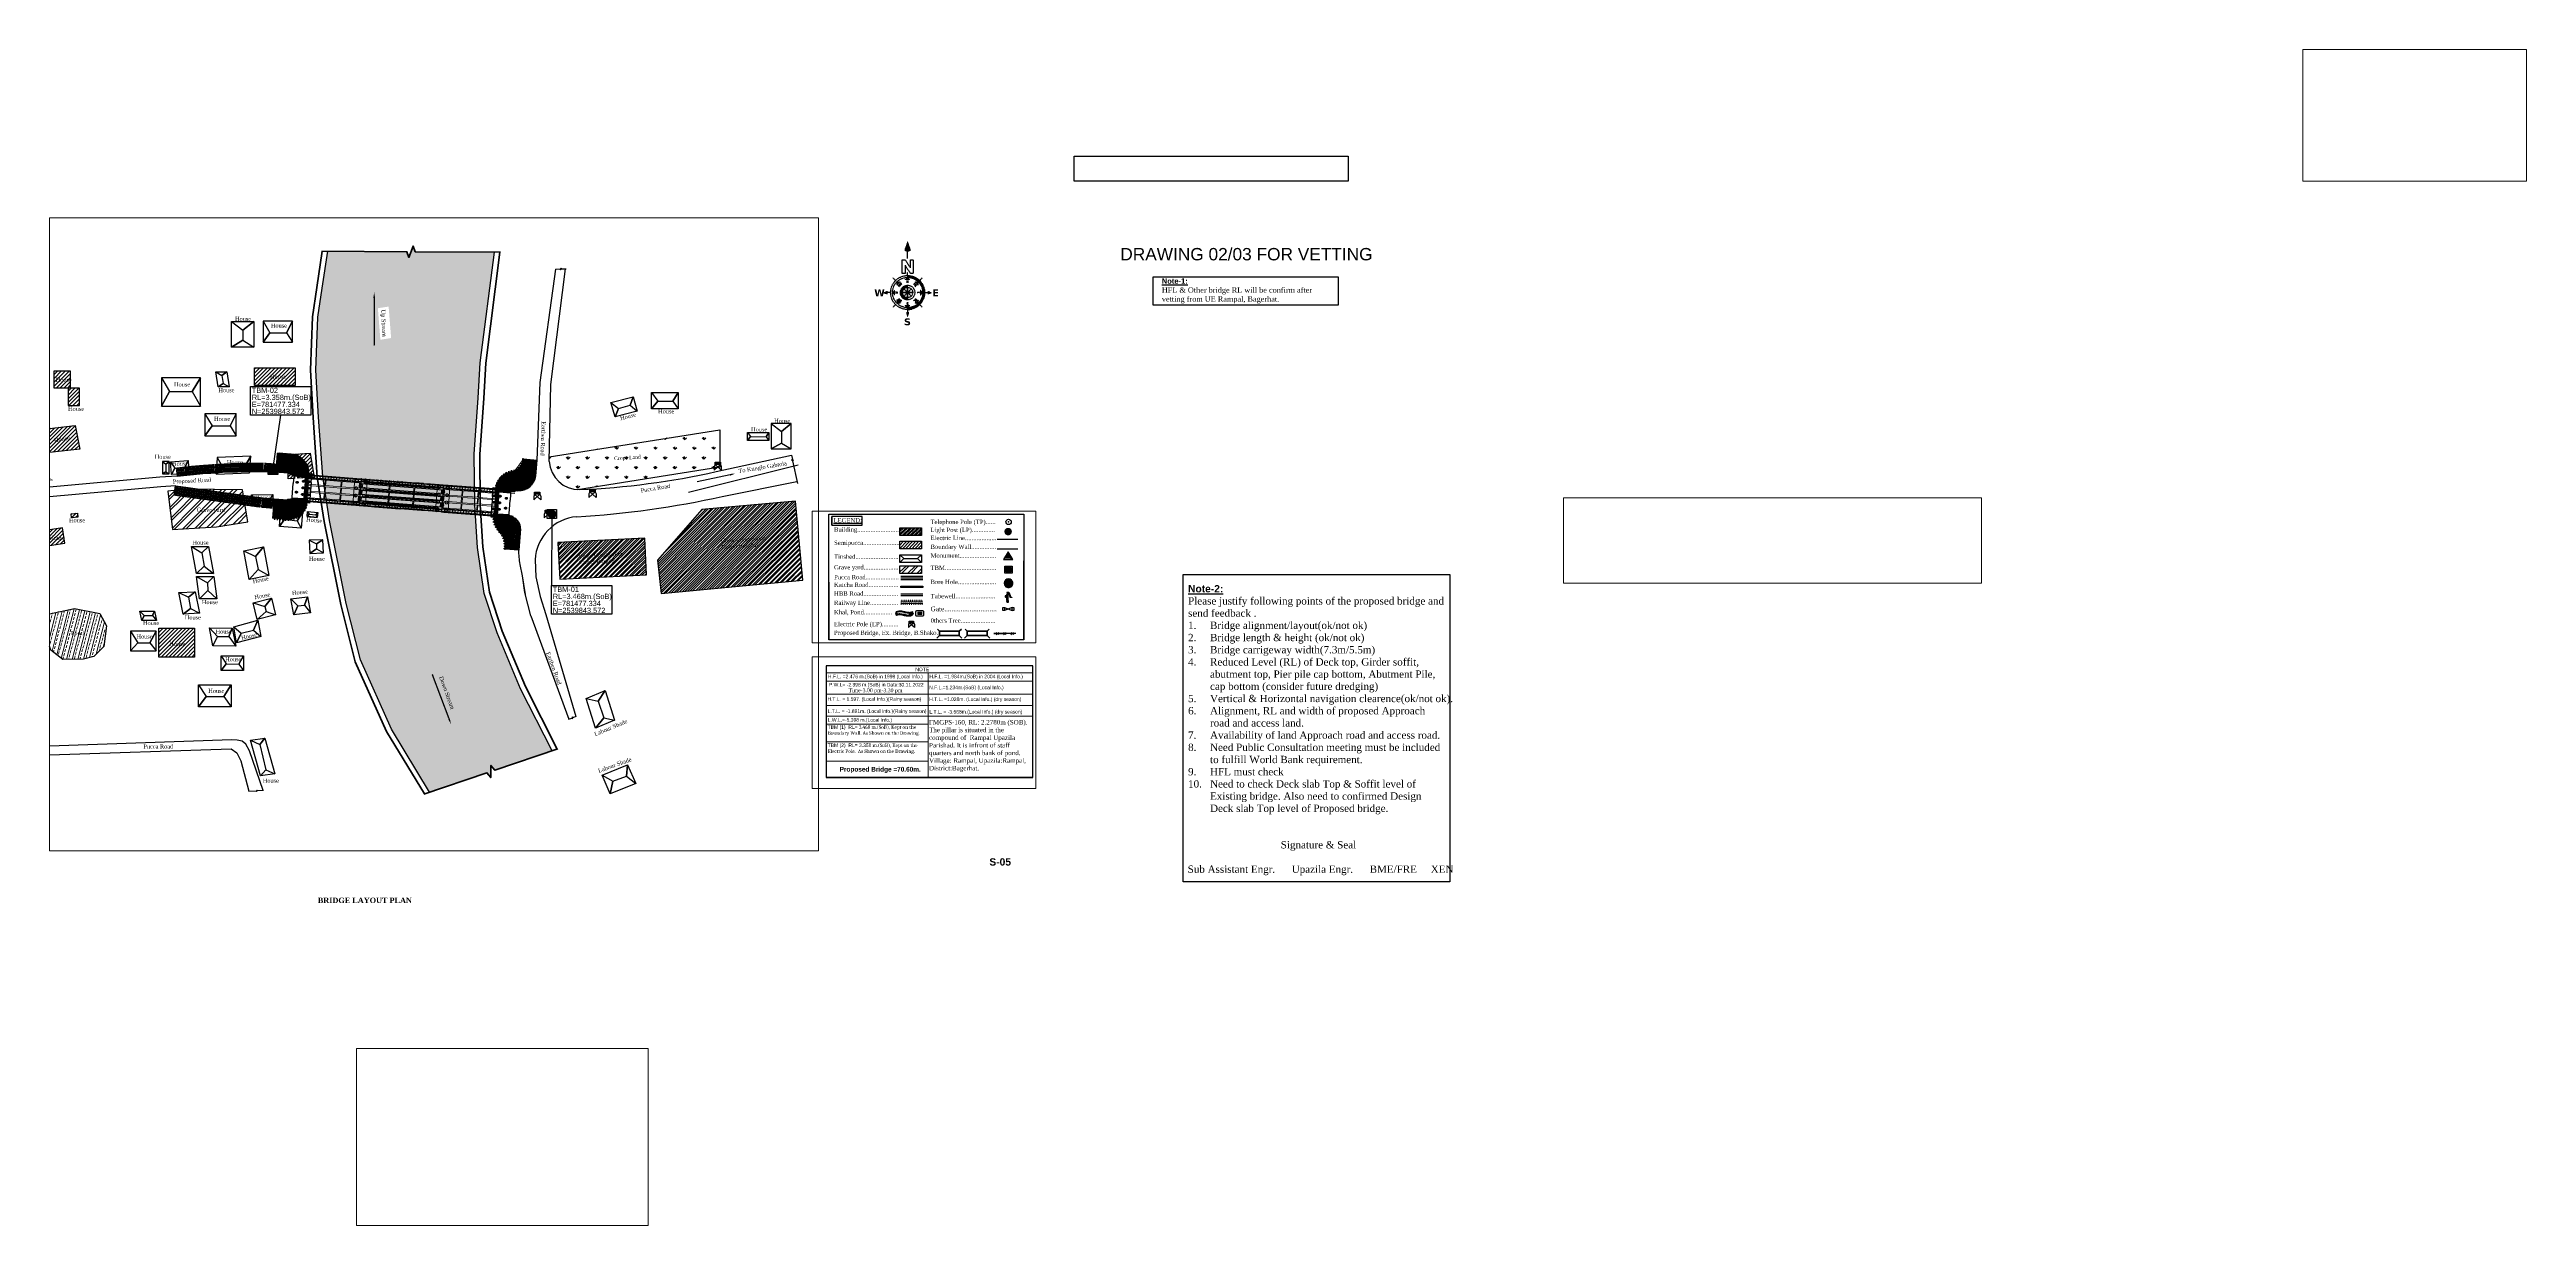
# Paper-space layout 'BRIDE LAYOUT PLAN' of a CAD drawing. Header units: inches. Extents: x -3 to 1010, y -127 to 354.
# The model-space entities are those that its viewports show. They can reach past a viewport. Long polylines and large blocks are cut down to what shows.
import ezdxf
from ezdxf import colors
from ezdxf.entities.mleader import LeaderData, LeaderLine
from ezdxf.enums import TextEntityAlignment as Align
from ezdxf.math import Vec2, Vec3

# ---------------------------------------------------------------- set-up
doc = ezdxf.new("R2010")
doc.units = ezdxf.units.IN
doc.header["$MEASUREMENT"] = 0
for name, pattern in [('ACAD_ISO03W100', [30, 12, -18]), ('DASHED', [0.75, 0.5, -0.25]), ('DASHED2', [0.375, 0.25, -0.125]), ('HIDDEN', [9.525, 6.35, -3.175])]:
    doc.linetypes.add(name, pattern=pattern)
for name, color, linetype in [('Abutment W Line', 11, 'Continuous'), ('Bearing  peat', 11, 'Continuous'), ('BM_TBM', 1, 'Continuous'), ('BORE HOLE', 1, 'Continuous'), ('Crops Land', 74, 'Continuous'), ('Deck Slab', 11, 'Continuous'), ('ELECTRIC POLE', 1, 'Continuous'), ('Electric_Line', 18, 'Continuous'), ('Extra Line', 134, 'Continuous'), ('Grave yard', 88, 'Continuous'), ('hatch', 65, 'Continuous'), ('Hatching', 65, 'Continuous'), ('HBB ROAD', 192, 'Continuous'), ('Layout_Text', 7, 'Continuous'), ('LIGHT_POST', 1, 'Continuous'), ('OTHER', 7, 'Continuous'), ('Pile', 11, 'Continuous'), ('Pond', 132, 'Continuous'), ('proposed', 1, 'Continuous'), ('Ralling', 6, 'Continuous'), ('RL', 1, 'Continuous'), ('TBM', 1, 'Continuous'), ('Telephone_Pole', 70, 'Continuous'), ('Text', 7, 'Continuous'), ('Tubewell', 112, 'Continuous'), ('vetting', 1, 'Continuous')]:
    doc.layers.add(name, color=color, linetype=linetype)
for name, color, linetype, lineweight in [('Boundary wall', 3, 'Continuous', 30), ('Box', 30, 'Continuous', 13), ('BUILDING', 5, 'Continuous', 30), ('Center Line', 9, 'Continuous', 18), ('Conc out', 6, 'Continuous', 15), ('Concrete', 4, 'Continuous', 13), ('Ex. Bridge', 212, 'DASHED', 30), ('Gate', 7, 'Continuous', 30), ('Girder Line', 7, 'Continuous', 18), ('KATCHA ROAD', 7, 'Continuous', 20), ('KHAL+RIVER BANK', 160, 'Continuous', 18), ('Pire Line', 11, 'Continuous', 18), ('Pucca Road', 1, 'Continuous', 30), ('Railing', 6, 'Continuous', 15), ('Railway Line', 220, 'Continuous', 25), ('Road', 7, 'Continuous', 30), ('SEMI_PUCCA', 66, 'Continuous', 30), ('SHED', 7, 'Continuous', 30), ('Text_Title', 1, 'Continuous', 20), ('water', 152, 'DASHED', 25), ('Water Body', 4, 'Continuous', 18), ('Water Line', 4, 'DASHED', 18)]:
    doc.layers.add(name, color=color, linetype=linetype, lineweight=lineweight)
doc.styles.add('Arial', font='arial.ttf')
doc.styles.add('Bridge Dimision - 1', font='times.ttf', dxfattribs={"height": 125})
doc.styles.add('MtXpl_Arial_Narrow', font='ARIALNB.TTF')
doc.styles.add('romans', font='romans.shx')
doc.styles.get("Standard").update_dxf_attribs({"font": 'times.ttf', "height": 1})
doc.styles.add('SWIS', font='times.ttf')
doc.styles.add('text', font='arial.ttf')
doc.styles.add('TR', font='times.ttf')
doc.dimstyles.get("Standard").update_dxf_attribs({"dimtxt": 0.18, "dimasz": 0.18, "dimexe": 0.18, "dimexo": 0.0625, "dimgap": 0.09, "dimtad": 0, "dimtih": 1, "dimtoh": 1, "dimdec": 4, "dimzin": 0, "dimdsep": 46, "dimtxsty": 'Standard', "dimcen": 0.09, "dimadec": 0, "dimazin": 0, "dimtfac": 1, "dimtdec": 4, "dimtofl": 0, "dimtmove": 0, "dimatfit": 3, "dimfxl": 1, "dimtolj": 1, "dimtzin": 0, "dimarcsym": 0})
pattern_1 = [(360, (4e-12, 2e-11), (3e-14, 0.4435763), [])]
pattern_2 = [(45, (-659396366.2, -2491106631.1), (-695.3896861, 695.3896861), [])]
pattern_3 = [(95, (107366486.56, 9391556.134), (-63.2583633, -5.53438966), [])]
pattern_4 = [(45, (113368225.44, 9459709.1), (-33.67596, 33.67596), [])]
pattern_5 = [(0, (113368375.44, 9459709.098), (0, 25.4), [])]
pattern_6 = [(45, (113368225.44, 9457309.1), (-33.67596, 33.67596), [])]
pattern_7 = [(0, (113368375.44, 9457309.098), (0, 25.4), [])]
pattern_8 = [(0, (113368375.44, 9454909.098), (0, 25.4), [])]

# ---------------------------------------------------------------- blocks, each defined once
blk = doc.blocks.new('A$C633C6260')
at = {"ltscale": 10}
blk.add_lwpolyline([(0, 3153), (20606, 3153), (20606, 0), (0, 0)], close=True, dxfattribs=at)
at = {"layer": 'Text', "ltscale": 0.5, "insert": (974, 2972), "char_height": 600, "width": 18875.15, "attachment_point": 1, "rotation": 0.00167, "style": 'Bridge Dimision - 1'}
blk.add_mtext('{\\fArial|b1|i0|c0|p34;\\LNote-1:}\\PHFL & Other bridge RL will be confirm after vetting from UE Rampal, Bagerhat.', dxfattribs=at)
blk = doc.blocks.new('North')
h = blk.add_hatch()
h.set_pattern_fill('_USER', color=21, scale=0.443576, style=0, pattern_type=0)
h.set_pattern_definition([(360, (4e-12, 6.9049), (3e-14, 0.4435763), [])])
h.paths.add_polyline_path([(0, 62.4), (-3.7, 52), (0, 50.5), (3.7, 52)])
h = blk.add_hatch()
h.set_pattern_fill('_USER', color=21, scale=0.443576, style=0, pattern_type=0)
h.set_pattern_definition([(180, (4e-12, 2e-11), (3e-14, 0.443576), [])])
h.paths.add_polyline_path([(-24.4, -1.5), (-25.1, 0), (-24.4, 1.5), (-29.6, 0)])
h = blk.add_hatch()
h.set_pattern_fill('_USER', scale=0.443576, angle=180, style=0, pattern_type=0)
h.set_pattern_definition([(180, (4e-12, 2e-11), (-3e-14, -0.443576), [])])
h.paths.add_polyline_path([(-15.5, 3), (-18.5, 0), (-15.5, -3)])
h = blk.add_hatch()
h.set_pattern_fill('_USER', scale=0.443576, angle=135, style=0, pattern_type=0)
h.set_pattern_definition([(135, (4e-12, 2e-11), (-0.313656, -0.313656), [])])
h.paths.add_polyline_path([(-8.9, 13.1), (-13.1, 13.1), (-13.1, 8.9)])
h = blk.add_hatch(color=152)
h.paths.add_polyline_path([(0, -18.5), (0, -20.8, 1), (0, 20.8), (0, 18.5, -1)])
h.paths.add_polyline_path([(0, 6.3), (0, 8.9, 1), (0, -8.9), (0, -6.3, -1)])
h = blk.add_hatch()
h.set_pattern_fill('_USER', color=21, scale=0.443576, style=0, pattern_type=0)
h.set_pattern_definition(pattern_1)
h.paths.add_polyline_path([(0, 6.3), (0, 8.9, 0.414214), (-8.9, 0, 0.414214), (0, -8.9), (0, -6.3, -0.414214), (-6.3, 0, -0.414214)])
h = blk.add_hatch()
h.set_pattern_fill('_USER', scale=0.443576, angle=90, style=0, pattern_type=0)
h.set_pattern_definition([(90, (4e-12, 2e-11), (-0.443576, 3e-14), [])])
h.paths.add_polyline_path([(3, 15.5), (0, 18.5), (-3, 15.5)])
h = blk.add_hatch()
h.set_pattern_fill('_USER', color=21, scale=0.443576, style=0, pattern_type=0)
h.set_pattern_definition(pattern_1)
h.paths.add_polyline_path([(20.8, 0, 0.414214), (0, 20.8), (0, 18.5, -0.414214), (18.5, 0, -0.414214), (0, -18.5), (0, -20.8, 0.414214)])
h = blk.add_hatch()
h.set_pattern_fill('_USER', scale=0.443576, angle=45, style=0, pattern_type=0)
h.set_pattern_definition([(45, (4e-12, 2e-11), (-0.313656, 0.313656), [])])
h.paths.add_polyline_path([(13.1, 8.9), (13.1, 13.1), (8.9, 13.1)])
h = blk.add_hatch()
h.set_pattern_fill('_USER', scale=0.443576, style=0, pattern_type=0)
h.set_pattern_definition(pattern_1)
h.paths.add_polyline_path([(15.5, 3), (15.5, -3), (18.5, 0)])
h = blk.add_hatch()
h.set_pattern_fill('_USER', color=21, scale=0.443576, style=0, pattern_type=0)
h.set_pattern_definition(pattern_1)
h.paths.add_polyline_path([(29.6, 0), (24.4, 1.5), (25.1, 0), (24.4, -1.5)])
h = blk.add_hatch()
h.set_pattern_fill('_USER', scale=0.443576, angle=-135, style=0, pattern_type=0)
h.set_pattern_definition([(225, (4e-12, 2e-11), (0.313656, -0.313656), [])])
h.paths.add_polyline_path([(-13.1, -8.9), (-13.1, -13.1), (-8.9, -13.1)])
h = blk.add_hatch()
h.set_pattern_fill('_USER', scale=0.443576, angle=-90, style=0, pattern_type=0)
h.set_pattern_definition([(270, (4e-12, 2e-11), (0.443576, -3e-14), [])])
h.paths.add_polyline_path([(-3, -15.5), (0, -18.5), (3, -15.5)])
h = blk.add_hatch()
h.set_pattern_fill('_USER', color=21, scale=0.443576, style=0, pattern_type=0)
h.set_pattern_definition(pattern_1)
h.paths.add_polyline_path([(1.5, -24.4), (0, -25.1), (-1.5, -24.4), (0, -29.6)])
h = blk.add_hatch()
h.set_pattern_fill('_USER', scale=0.443576, angle=-45, style=0, pattern_type=0)
h.set_pattern_definition([(315, (4e-12, 2e-11), (0.313656, 0.313656), [])])
h.paths.add_polyline_path([(8.9, -13.1), (13.1, -13.1), (13.1, -8.9)])
at = {"color": 1}
for p, q in [((-6.6, 40.2), (-3.2, 40.2)), ((-6.6, 23.4), (-6.6, 40.2)), ((-3.2, 40.2), (3.5, 30.1)), ((-3.2, 33.5), (-3.2, 23.4)), ((3.5, 23.4), (-3.2, 33.5)), ((3.5, 40.2), (6.9, 40.2)), ((3.5, 30.1), (3.5, 40.2)), ((6.9, 40.2), (6.9, 23.4)), ((-3.2, 23.4), (-6.6, 23.4)), ((6.9, 23.4), (3.5, 23.4))]:
    blk.add_line(p, q, dxfattribs=at)
at = {"color": 21}
for p, q in [((0, 41.5), (0, 50.5)), ((-20.8, 0), (-25.1, 0)), ((-14.7, 14.7), (-17.8, 17.8)), ((-6.3, 0), (6.3, 0)), ((6.3, 0), (-6.3, 0)), ((-4.4, -4.4), (4.4, 4.4)), ((4.4, -4.4), (-4.4, 4.4)), ((4.4, 4.4), (-4.4, -4.4)), ((-4.4, 4.4), (4.4, -4.4)), ((0, 20.8), (0, 25.1)), ((0, 20.8), (0, 18.5)), ((0, 6.3), (0, 8.9)), ((0, -6.3), (0, 6.3)), ((0, 6.3), (0, -6.3)), ((14.7, 14.7), (17.8, 17.8)), ((20.8, 0), (25.1, 0)), ((-14.7, -14.7), (-17.8, -17.8)), ((0, -6.3), (0, -8.9)), ((0, -20.8), (0, -18.5)), ((0, -20.8), (0, -25.1)), ((14.7, -14.7), (17.8, -17.8))]:
    blk.add_line(p, q, dxfattribs=at)
for radius in [20.8, 18.5, 8.87, 6.27]:
    blk.add_circle((0, 0), radius, dxfattribs=at)
for points in [[(0, 62.4), (-3.7, 52), (0, 50.5)], [(0, 50.5), (3.7, 52), (0, 62.4)], [(-29.6, 0), (-24.4, 1.5), (-25.1, 0)], [(-24.4, -1.5), (-25.1, 0), (-29.6, 0)], [(24.4, 1.5), (25.1, 0), (29.6, 0)], [(29.6, 0), (24.4, -1.5), (25.1, 0)], [(0, -29.6), (-1.5, -24.4), (0, -25.1)], [(1.5, -24.4), (0, -25.1), (0, -29.6)]]:
    blk.add_solid(points, dxfattribs=at)
at = {"color": 7}
for points in [[(-18.5, 0), (-15.5, 3), (-15.5, -3)], [(-13.1, 13.1), (-8.9, 13.1), (-13.1, 8.9)], [(0, 18.5), (3, 15.5), (-3, 15.5)], [(13.1, 13.1), (13.1, 8.9), (8.9, 13.1)], [(18.5, 0), (15.5, -3), (15.5, 3)], [(-13.1, -13.1), (-13.1, -8.9), (-8.9, -13.1)], [(0, -18.5), (-3, -15.5), (3, -15.5)], [(13.1, -13.1), (8.9, -13.1), (13.1, -8.9)]]:
    blk.add_solid(points, dxfattribs=at)
at = {"color": 1, "style": 'romans'}
for s, rotation, p in [('W', 90, (-12.1, 0)), ('NW', 45, (-8.5, 8.5)), ('NE', 315, (8.5, 8.5)), ('E', 270, (12.1, -0.1)), ('SW', 135, (-8.7, -8.7)), ('SE', 225, (8.7, -8.7))]:
    blk.add_text(s, height=2.66, rotation=rotation, dxfattribs=at).set_placement(p, align=Align.CENTER)
for s, p in [('N', (0, 12)), ('S', (0, -15))]:
    blk.add_text(s, height=2.66, dxfattribs=at).set_placement(p, align=Align.CENTER)
at = {"layer": 'Text', "color": 5, "insert": (-34.4, -0.3), "char_height": 8.437, "attachment_point": 5}
blk.add_mtext('{\\fVerdana|b1|i0|c0|p34;W}', dxfattribs=at)
at = {"layer": 'Text', "color": 3, "insert": (34.2, -0.3), "char_height": 8.437, "attachment_point": 5}
blk.add_mtext('{\\fVerdana|b1|i0|c0|p34;E}', dxfattribs=at)
at = {"layer": 'Text', "color": 6, "insert": (-0.2, -35.9), "char_height": 8.437, "attachment_point": 5}
blk.add_mtext('{\\fVerdana|b1|i0|c0|p34;S}', dxfattribs=at)
blk = doc.blocks.new('sdfsd')
at = {"layer": 'Tubewell', "color": 0, "lineweight": 30}
for p, q in [((685271.07, 2622810.19), (685270.88, 2622810.18)), ((685270.88, 2622810.18), (685270.88, 2622809.78)), ((685270.88, 2622810.18), (685270.88, 2622810.18)), ((685271.43, 2622810.2), (685271.07, 2622810.19)), ((685271.1, 2622809.78), (685271.11, 2622810.06)), ((685271.11, 2622810.06), (685271.43, 2622810.06)), ((685271.43, 2622810.67), (685271.44, 2622808.78)), ((685271.99, 2622810.67), (685271.43, 2622810.67)), ((685271.57, 2622811.42), (685271.53, 2622811.13)), ((685271.53, 2622811.13), (685271.71, 2622811.08)), ((685271.65, 2622811.42), (685271.57, 2622811.42)), ((685271.65, 2622811.42), (685272.24, 2622811.4)), ((685271.71, 2622810.95), (685271.71, 2622811.21)), ((685271.71, 2622811.08), (685271.77, 2622811.12)), ((685271.71, 2622810.67), (685271.71, 2622810.95)), ((685271.91, 2622811.17), (685271.77, 2622811.12)), ((685272.11, 2622811.14), (685271.91, 2622811.17)), ((685271.98, 2622811.16), (685271.99, 2622810.67)), ((685272.01, 2622811.16), (685271.98, 2622811.16)), ((685271.99, 2622810.67), (685272.02, 2622810.67)), ((685272, 2622808.79), (685271.99, 2622810.67)), ((685272.02, 2622810.67), (685272.01, 2622811.16)), ((685272.27, 2622810.99), (685272.11, 2622811.14)), ((685272.21, 2622810.69), (685272.34, 2622810.75)), ((685272.26, 2622810.59), (685272.21, 2622810.69)), ((685272.24, 2622811.4), (685272.48, 2622810.92)), ((685272.43, 2622810.65), (685272.26, 2622810.59)), ((685272.34, 2622810.75), (685272.27, 2622810.99)), ((685272.56, 2622810.12), (685272.43, 2622810.65)), ((685272.48, 2622810.92), (685272.64, 2622810.36)), ((685272.68, 2622809.65), (685272.56, 2622810.12)), ((685272.64, 2622810.36), (685272.79, 2622809.73)), ((685270.88, 2622809.77), (685271.1, 2622809.78)), ((685271.44, 2622808.78), (685272, 2622808.79)), ((685271.44, 2622808.54), (685271.45, 2622808)), ((685272.1, 2622808.54), (685271.44, 2622808.54)), ((685271.45, 2622808.35), (685271.62, 2622808.54)), ((685271.45, 2622808.01), (685271.94, 2622808.54)), ((685271.45, 2622808), (685272.11, 2622808.01)), ((685271.72, 2622808.78), (685271.72, 2622808.54)), ((685271.72, 2622808.54), (685271.84, 2622808.54)), ((685271.76, 2622808.01), (685272.11, 2622808.38)), ((685271.84, 2622808.54), (685271.84, 2622808.78)), ((685272.08, 2622808.01), (685272.11, 2622808.04)), ((685272.11, 2622808.01), (685272.1, 2622808.54)), ((685272.93, 2622809.58), (685272.68, 2622809.65)), ((685272.79, 2622809.73), (685273.14, 2622809.71)), ((685273.3, 2622809.58), (685272.93, 2622809.58)), ((685273.14, 2622809.71), (685273.25, 2622809.76)), ((685273.25, 2622809.76), (685273.3, 2622809.58))]:
    blk.add_line(p, q, dxfattribs=at)
for centre, major_axis, ratio, start_param, end_param in [((685271.71, 2622811.21), (0.0253, 0.0253), 1, 6.28318530692002, 12.56637061409961), ((685270.99, 2622809.78), (0.111, 0.001), 0.503998, 3.140941, 6.283186)]:
    blk.add_ellipse(centre, major_axis=major_axis, ratio=ratio, start_param=start_param, end_param=end_param, dxfattribs=at)
blk = doc.blocks.new('eeee')
at = {"layer": 'ELECTRIC POLE'}
for p, q in [((353314.02, 2673550.96), (353313.7, 2673550.26)), ((353313.7, 2673549.12), (353315.74, 2673550.96)), ((353314.02, 2673551.65), (353315.74, 2673551.65)), ((353314.02, 2673550.96), (353314.02, 2673551.65)), ((353315.74, 2673550.96), (353314.02, 2673550.96)), ((353316.06, 2673549.12), (353314.02, 2673550.96)), ((353315.74, 2673551.65), (353315.74, 2673550.96)), ((353315.74, 2673550.96), (353316.06, 2673550.26)), ((353313.7, 2673550.26), (353313.7, 2673549.12)), ((353316.06, 2673550.26), (353316.06, 2673549.12))]:
    blk.add_line(p, q, dxfattribs=at)
blk.add_solid([(353314.02, 2673551.65), (353315.74, 2673551.65), (353314.02, 2673550.96), (353315.74, 2673550.96)], dxfattribs=at)
blk = doc.blocks.new('dsfsd')
at = {"layer": 'LIGHT_POST'}
h = blk.add_hatch(color=5, dxfattribs=at)
h.set_gradient(color1=(0, 0, 255), color2=(56, 172, 6), tint=1, name='SPHERICAL')
edge = h.paths.add_edge_path()
edge.add_ellipse((726561.43, 2601765.06), major_axis=(-0.522, 0.522), ratio=1, start_angle=225, end_angle=405)
edge.add_ellipse((726561.43, 2601765.06), major_axis=(-0.522, 0.522), ratio=1, start_angle=45, end_angle=225)
blk.add_point((726561.42, 2601765.02), dxfattribs=at)
blk = doc.blocks.new('GJGJH')
at = {"layer": 'Center Line'}
for p, q in [((-5288, 2450), (-5213, 2450)), ((-5250, 2488), (-5250, 2413)), ((-3562, 950), (-3637, 950)), ((-3600, 988), (-3600, 913)), ((-2587, 2450), (-2512, 2450)), ((-2550, 2488), (-2550, 2413)), ((113, 2450), (188, 2450)), ((150, 2488), (150, 2413)), ((1237, 950), (1162, 950)), ((1200, 988), (1200, 913)), ((2813, 2450), (2888, 2450)), ((2850, 2488), (2850, 2413)), ((-5288, -550), (-5213, -550)), ((-5288, -550), (-5213, -550)), ((-5250, -587), (-5250, -512)), ((-5250, -512), (-5250, -587)), ((-2587, -550), (-2512, -550)), ((-2550, -587), (-2550, -512)), ((113, -550), (188, -550)), ((150, -587), (150, -512)), ((2813, -550), (2888, -550)), ((2850, -587), (2850, -512))]:
    blk.add_line(p, q, dxfattribs=at)
at = {"layer": 'Pile', "ltscale": 3}
for centre in [(-3600, 950), (1200, 950)]:
    blk.add_circle(centre, 500, dxfattribs=at)
for centre, start, end in [((-5750, 2950), 90, 180), ((3350, 2950), 0, 90), ((-5750, -1050), 180, 270), ((3350, -1050), 270, 0)]:
    blk.add_arc(centre, 300, start, end, dxfattribs=at)
at = {"layer": 'Pire Line', "linetype": 'HIDDEN', "ltscale": 0.3}
for p, q in [((-6050, -1050), (-6050, 2950)), ((3350, 3250), (-5750, 3250)), ((3650, -1050), (3650, 2950)), ((3350, -1350), (-5750, -1350))]:
    blk.add_line(p, q, dxfattribs=at)
for centre in [(-5250, 2450), (-2550, 2450), (150, 2450), (2850, 2450), (-5250, -550), (-2550, -550), (150, -550), (2850, -550)]:
    blk.add_circle(centre, 500, dxfattribs=at)
blk = doc.blocks.new('*U408')
at = {"ltscale": 10}
blk.add_line((0, 6725), (1, 0), dxfattribs=at)
blk = doc.blocks.new('*U409')
at = {"layer": 'RL', "color": 0, "linetype": 'ByBlock', "lineweight": -2, "transparency": 16777216}
for p, rotation in [((113345526, 9469020), 261.7902577435796), ((113345594, 9469414), 258.3823303375971), ((113345687, 9469803), 254.9744029316145), ((113345802, 9470186), 251.566475525632), ((113345939, 9470562), 248.1585481196495), ((113346099, 9470928), 244.750620713667), ((113346280, 9471285), 241.3426933076847), ((113346483, 9471630), 237.9347659017022), ((113346705, 9471962), 234.5268384957198), ((113346947, 9472281), 231.1189110897373), ((113347207, 9472585), 227.7109836837547), ((113347485, 9472873), 224.3030562777721), ((113347779, 9473143), 220.8951288717895), ((113348089, 9473396), 217.4872014658067), ((113348413, 9473630), 214.0792740598244), ((113348751, 9473844), 210.6713466538419), ((113349101, 9474038), 207.2634192478594), ((113349462, 9474210), 203.8554918418771), ((113349832, 9474361), 200.4475644358947), ((113350211, 9474490), 197.0396370299124), ((113350597, 9474595), 193.6317096239301), ((113350988, 9474678), 190.2237822179475), ((113351384, 9474737), 186.8158548119649), ((113351782, 9474773), 183.4079274059825), ((113352182, 9474785), 180), ((113345459, 9468223), 268.6061125555447), ((113345480, 9468623), 265.1981851495621)]:
    blk.add_blockref('*U408', p, dxfattribs=dict(at, rotation=rotation))
blk = doc.blocks.new('*U414')
at = {"ltscale": 10}
blk.add_line((0, 6725), (1, 0), dxfattribs=at)
blk = doc.blocks.new('*U415')
at = {"layer": 'RL', "color": 0, "linetype": 'ByBlock', "lineweight": -2, "transparency": 16777216}
for p, rotation in [((41499, 411546), 234.5346315407484), ((41741, 411864), 231.1267041347658), ((42001, 412168), 227.7187767287832), ((42279, 412456), 224.3108493228008), ((42573, 412727), 220.9029219168183), ((42883, 412979), 217.4949945108358), ((40254, 407806), 268.6139056005731), ((40275, 408206), 265.2059781945906), ((40320, 408603), 261.7980507886081), ((40389, 408997), 258.3901233826257), ((40481, 409386), 254.9821959766432), ((40596, 409769), 251.574268570661), ((40734, 410145), 248.1663411646785), ((40894, 410511), 244.758413758696), ((41075, 410868), 241.3504863527136), ((41277, 411213), 237.9425589467311)]:
    blk.add_blockref('*U414', p, dxfattribs=dict(at, rotation=rotation))
blk = doc.blocks.new('gfffe')
at = {"true_color": 0xed1f24}
h = blk.add_hatch(dxfattribs=at)
h.set_pattern_fill('AR-CONC', color=240)
h.set_pattern_definition([(50, (5949314.33, 76386.58), (182.1847, -15.9391), [19.05, -209.55]), (355, (5949314.33, 76386.58), (-35.2434, 191.0568), [15.24, -167.6406]), (100.4514, (5949329.51, 76385.25), (146.9412, 175.1178), [16.19, -178.0902]), (46.1842, (5949314.33, 76437.38), (271.079, -42.0423), [28.575, -314.325]), (96.6356, (5949336.92, 76433.87), (237.404, 247.426), [24.285, -267.1356]), (351.1842, (5949314.33, 76437.38), (237.404, 247.426), [22.86, -251.46]), (21, (5949339.73, 76424.68), (151.6144, -102.2652), [19.05, -209.55]), (326, (5949339.73, 76424.68), (61.802, 184.188), [15.24, -167.64]), (71.4514, (5949352.36, 76416.15), (213.4164, 81.9228), [16.19, -178.09]), (37.5, (5949314.33, 76386.58), (3.0886, 84.55504), [0, -165.608, 0, -170.18, 0, -168.275]), (7.5, (5949314.33, 76386.58), (66.81966, 100.1806), [0, -97.028, 0, -161.798, 0, -64.135]), (327.5, (5949257.686, 76386.58), (135.5906, -5.72874), [0, -63.5, 0, -198.12, 0, -262.89]), (317.5, (5949232.29, 76386.58), (148.1292, 25.4265), [0, -82.55, 0, -131.572, 0, -186.69])])
h.paths.add_polyline_path([(5963085, 76844), (5962756, 76833), (5962767, 76504), (5963096, 76515)])
at = {"ltscale": 10}
blk.add_lwpolyline([(5962756, 76833), (5963085, 76844), (5963096, 76515), (5962767, 76504)], close=True, dxfattribs=at)
blk = doc.blocks.new('*U413')
at = {"layer": 'RL', "rotation": 270.0000000000042}
blk.add_blockref('gfffe', (-76504, 5962767), dxfattribs=at)
blk = doc.blocks.new('*U410')
at = {"layer": 'RL', "color": 0, "linetype": 'ByBlock', "lineweight": -2, "transparency": 16777216}
for p, rotation in [((6032452, 81086), 48.92851586835366), ((6033161, 81791), 40.71406719264328), ((6033963, 82386), 32.49961851693282), ((6034842, 82861), 24.28516984122234), ((6035779, 83206), 16.07072116551191), ((6036757, 83413), 7.856272489801484), ((6030735, 76504), 90.00075924690609), ((6030807, 77500), 81.7863105711956), ((6031020, 78476), 73.57186189548518), ((6031370, 79412), 65.35741321977476), ((6031851, 80288), 57.14296454406424)]:
    blk.add_blockref('*U413', p, dxfattribs=dict(at, rotation=rotation))
for p in [(6037754, 83479), (6038754, 83479), (6039754, 83479), (6040754, 83479), (6041754, 83479)]:
    blk.add_blockref('*U413', p, dxfattribs=at)
blk = doc.blocks.new('*U411')
at = {"ltscale": 10}
blk.add_line((0, 6725), (1, 0), dxfattribs=at)
blk = doc.blocks.new('*U412')
at = {"layer": 'RL', "color": 0, "linetype": 'ByBlock', "lineweight": -2, "transparency": 16777216}
for p, rotation in [((-419854, -46356), 237.9347659017022), ((-419632, -46024), 234.5268384957198), ((-419390, -45705), 231.1189110897373), ((-419130, -45401), 227.7109836837547), ((-418852, -45114), 224.3030562777721), ((-418558, -44843), 220.8951288717895), ((-418248, -44590), 217.4872014658067), ((-417924, -44356), 214.0792740598244), ((-417586, -44142), 210.6713466538419), ((-417236, -43949), 207.2634192478594), ((-416875, -43776), 203.8554918418771), ((-416505, -43625), 200.4475644358947), ((-416126, -43497), 197.0396370299124), ((-415740, -43391), 193.6317096239301), ((-415349, -43308), 190.2237822179475), ((-414953, -43249), 186.8158548119649), ((-414555, -43213), 183.4079274059825), ((-414155, -43201), 180), ((-420878, -49763), 268.6061125555447), ((-420857, -49363), 265.1981851495621), ((-420811, -48966), 261.7902577435796), ((-420743, -48572), 258.3823303375971), ((-420650, -48183), 254.9744029316145), ((-420535, -47800), 251.566475525632), ((-420398, -47424), 248.1585481196495), ((-420238, -47058), 244.750620713667), ((-420057, -46701), 241.3426933076847)]:
    blk.add_blockref('*U411', p, dxfattribs=dict(at, rotation=rotation))
blk = doc.blocks.new('*U416')
at = {"layer": 'RL', "rotation": 270.0000000000042}
blk.add_blockref('gfffe', (-76504, 5962767), dxfattribs=at)
blk = doc.blocks.new('*U417')
at = {"layer": 'RL', "color": 0, "linetype": 'ByBlock', "lineweight": -2, "transparency": 16777216}
for p, rotation in [((5951256, 83479), 180), ((5952256, 83479), 180), ((5953256, 83479), 180), ((5954256, 83479), 180), ((5955256, 83479), 180), ((5956253, 83413), 172.1437275101996), ((5957231, 83206), 163.9292788344888), ((5958168, 82861), 155.714830158778), ((5959047, 82386), 147.5003814830672), ((5959849, 81791), 139.2859328073564), ((5960558, 81086), 131.0714841316456), ((5961159, 80288), 122.8570354559347), ((5961640, 79412), 114.642586780224), ((5961990, 78476), 106.4281381045132), ((5962203, 77500), 98.2136894288024), ((5962275, 76504), 89.9992407530916)]:
    blk.add_blockref('*U416', p, dxfattribs=dict(at, rotation=rotation))
blk = doc.blocks.new('*U406')
at = {"ltscale": 10}
blk.add_line((0, 6725), (1, 0), dxfattribs=at)
blk = doc.blocks.new('*U407')
at = {"layer": 'RL', "color": 0, "linetype": 'ByBlock', "lineweight": -2, "transparency": 16777216}
for p, rotation in [((41500, 411546), 234.5268384957198), ((41742, 411865), 231.1189110897373), ((42002, 412169), 227.7109836837547), ((42279, 412456), 224.3030562777721), ((42574, 412727), 220.8951288717895), ((42884, 412980), 217.4872014658067), ((43208, 413214), 214.0792740598244), ((43546, 413428), 210.6713466538419), ((43896, 413622), 207.2634192478594), ((44257, 413794), 203.8554918418771), ((44627, 413945), 200.4475644358947), ((45006, 414073), 197.0396370299124), ((45392, 414179), 193.6317096239301), ((45783, 414262), 190.2237822179475), ((46178, 414321), 186.8158548119649), ((46577, 414357), 183.4079274059825), ((46977, 414369), 180), ((40254, 407807), 268.6061125555447), ((40275, 408207), 265.1981851495621), ((40321, 408604), 261.7902577435796), ((40389, 408998), 258.3823303375971), ((40482, 409387), 254.9744029316145), ((40597, 409770), 251.566475525632), ((40734, 410146), 248.1585481196495), ((40894, 410512), 244.750620713667), ((41075, 410869), 241.3426933076847), ((41278, 411214), 237.9347659017022)]:
    blk.add_blockref('*U406', p, dxfattribs=dict(at, rotation=rotation))
blk = doc.blocks.new('PNAU')
at = {"layer": 'Hatching', "lineweight": 18, "true_color": 0x58ba48}
h = blk.add_hatch(dxfattribs=at)
h.set_pattern_fill('ANSI31', color=85, scale=20, angle=50)
h.set_pattern_definition(pattern_3)
edge = h.paths.add_edge_path()
edge.add_line((113269771, 9475035), (113264771, 9475035))
edge.add_line((113264771, 9475035), (113264771, 9474785))
edge.add_line((113264771, 9474785), (113269771, 9474785))
edge.add_arc((113269773, 9468062), 6723, 365.15392, 450.016278, ccw=False)
edge.add_line((113276469, 9468666), (113276723, 9468630))
edge.add_arc((113269781, 9468071), 6964, 364.606583, 450.084557)
edge = h.paths.add_edge_path()
edge.add_line((113276723, 9468630), (113276469, 9468666))
edge.add_arc((113269771, 9468060), 6725, 360.898242, 365.170197, ccw=False)
edge.add_arc((113276659, 9468026), 214, 427.466808, 499.577981, ccw=False)
edge.add_line((113276741, 9468224), (113276723, 9468630))
edge = h.paths.add_edge_path()
edge.add_arc((113276659, 9468026), 214, 427.466808, 499.577981)
edge.add_line((113276495, 9468165), (113276496, 9468060))
edge.add_line((113276496, 9468060), (113276746, 9468060))
edge.add_line((113276746, 9468060), (113276741, 9468224))
h = blk.add_hatch(dxfattribs=at)
h.set_pattern_fill('ANSI31', color=85, scale=20, angle=50)
h.set_pattern_definition(pattern_3)
edge = h.paths.add_edge_path()
edge.add_line((113350569, 9474846), (113350570, 9474843))
edge.add_line((113350570, 9474843), (113351694, 9475021))
edge.add_arc((113349238, 9479730), 5311, 284.816992, 297.544655, ccw=False)
edge.add_arc((113352179, 9468063), 6722, 103.619053, 174.850252)
edge.add_line((113345484, 9468666), (113345230, 9468630))
edge.add_arc((113352165, 9468074), 6957, 103.26144, 175.414311, ccw=False)
edge = h.paths.add_edge_path()
edge.add_line((113345230, 9468630), (113345484, 9468666))
edge.add_arc((113352182, 9468060), 6725, 174.829803, 179.101758)
edge.add_arc((113345294, 9468026), 214, 40.422019, 112.533192)
edge.add_line((113345212, 9468224), (113345230, 9468630))
edge = h.paths.add_edge_path()
edge.add_arc((113345294, 9468026), 214, 40.422019, 112.533192, ccw=False)
edge.add_line((113345458, 9468165), (113345457, 9468060))
edge.add_line((113345457, 9468060), (113345207, 9468060))
edge.add_line((113345207, 9468060), (113345212, 9468224))
h = blk.add_hatch(dxfattribs=at)
h.set_pattern_fill('ANSI31', color=85, scale=400, angle=50)
h.set_pattern_definition([(95, (0, 0), (-49.809734905, -4.357787137), [])])
edge = h.paths.add_edge_path()
edge.add_line((113354600, 9479776), (113354350, 9479785))
edge.add_arc((113349156, 9479822), 5194, 296.668012, 359.586792, ccw=False)
edge.add_line((113351487, 9475181), (113351487, 9475180))
edge.add_line((113351487, 9475180), (113351427, 9475153))
edge.add_arc((113349218, 9479976), 5305, 293.542231, 294.6019, ccw=False)
edge.add_line((113351337, 9475113), (113351187, 9475045))
edge.add_line((113351187, 9475045), (113351185, 9475049))
edge.add_arc((113349218, 9479976), 5305, 284.754656, 291.764896, ccw=False)
edge.add_arc((113352182, 9468060), 6975, 93.733968, 103.366891, ccw=False)
edge.add_arc((113349145, 9479825), 5455, 298.259936, 359.483613)
at = {"layer": 'Hatching', "linetype": 'Continuous', "ltscale": 3}
h = blk.add_hatch(dxfattribs=at)
h.set_pattern_fill('ANSI31', color=256, scale=15, style=2)
h.set_pattern_definition(pattern_4)
h.paths.add_polyline_path([(113275921, 9468060), (113276671, 9468060), (113276671, 9467810), (113275921, 9467810)])
h = blk.add_hatch(dxfattribs=at)
h.set_pattern_fill('ANSI31', color=256, scale=15, style=2)
h.set_pattern_definition(pattern_4)
h.paths.add_polyline_path([(113275921, 9467660), (113276671, 9467660), (113276671, 9467160), (113275921, 9467160)])
h = blk.add_hatch(dxfattribs=at)
h.set_pattern_fill('LINE,_I', color=256, scale=8, style=2)
h.set_pattern_definition(pattern_5)
h.paths.add_polyline_path([(113276136, 9467010), (113276296, 9467010), (113276296, 9466810), (113276136, 9466810)])
h.paths.add_polyline_path([(113276296, 9466810), (113276296, 9467010), (113276456, 9467010), (113276456, 9466810)])
h.paths.add_polyline_path([(113276296, 9466810), (113276456, 9466810), (113276456, 9466610), (113276296, 9466610)])
h.paths.add_polyline_path([(113276296, 9466610), (113276136, 9466610), (113276136, 9466810), (113276296, 9466810)])
h = blk.add_hatch(dxfattribs=at)
h.set_pattern_fill('LINE,_I', color=256, scale=8, style=2)
h.set_pattern_definition(pattern_7)
h.paths.add_polyline_path([(113276136, 9464610), (113276296, 9464610), (113276296, 9464410), (113276136, 9464410)])
h.paths.add_polyline_path([(113276296, 9464410), (113276296, 9464610), (113276456, 9464610), (113276456, 9464410)])
h.paths.add_polyline_path([(113276296, 9464410), (113276456, 9464410), (113276456, 9464210), (113276296, 9464210)])
h.paths.add_polyline_path([(113276296, 9464210), (113276136, 9464210), (113276136, 9464410), (113276296, 9464410)])
h = blk.add_hatch(dxfattribs=at)
h.set_pattern_fill('ANSI31', color=256, scale=15, style=2)
h.set_pattern_definition(pattern_4)
h.paths.add_polyline_path([(113346032, 9468060), (113345282, 9468060), (113345282, 9467810), (113346032, 9467810)])
h = blk.add_hatch(dxfattribs=at)
h.set_pattern_fill('ANSI31', color=256, scale=15, style=2)
h.set_pattern_definition(pattern_4)
h.paths.add_polyline_path([(113346032, 9467660), (113345282, 9467660), (113345282, 9467160), (113346032, 9467160)])
h = blk.add_hatch(dxfattribs=at)
h.set_pattern_fill('LINE,_I', color=256, scale=8, style=2)
h.set_pattern_definition(pattern_5)
h.paths.add_polyline_path([(113345817, 9467010), (113345657, 9467010), (113345657, 9466810), (113345817, 9466810)])
h.paths.add_polyline_path([(113345657, 9466810), (113345657, 9467010), (113345497, 9467010), (113345497, 9466810)])
h.paths.add_polyline_path([(113345657, 9466810), (113345497, 9466810), (113345497, 9466610), (113345657, 9466610)])
h.paths.add_polyline_path([(113345657, 9466610), (113345817, 9466610), (113345817, 9466810), (113345657, 9466810)])
h = blk.add_hatch(dxfattribs=at)
h.set_pattern_fill('LINE,_I', color=256, scale=8, style=2)
h.set_pattern_definition(pattern_7)
h.paths.add_polyline_path([(113345817, 9464610), (113345657, 9464610), (113345657, 9464410), (113345817, 9464410)])
h.paths.add_polyline_path([(113345657, 9464410), (113345657, 9464610), (113345497, 9464610), (113345497, 9464410)])
h.paths.add_polyline_path([(113345657, 9464410), (113345497, 9464410), (113345497, 9464210), (113345657, 9464210)])
h.paths.add_polyline_path([(113345657, 9464210), (113345817, 9464210), (113345817, 9464410), (113345657, 9464410)])
at = {"layer": 'Hatching', "lineweight": 18, "true_color": 0x58ba48}
h = blk.add_hatch(dxfattribs=at)
h.set_pattern_fill('ANSI31', color=85, scale=20, angle=50)
h.set_pattern_definition([(95, (107366486.56, 9389056.134), (-63.2583633, -5.53438966), [])])
edge = h.paths.add_edge_path()
edge.add_line((113269771, 9451285), (113264771, 9451285))
edge.add_line((113264771, 9451285), (113264771, 9451535))
edge.add_line((113264771, 9451535), (113269771, 9451535))
edge.add_arc((113269773, 9458258), 6723, 269.983722, 354.84608)
edge.add_line((113276469, 9457654), (113276723, 9457689))
edge.add_arc((113269781, 9458249), 6964, 269.915443, 355.393417, ccw=False)
edge = h.paths.add_edge_path()
edge.add_line((113276723, 9457689), (113276469, 9457654))
edge.add_arc((113269771, 9458260), 6725, 354.829803, 359.101758)
edge.add_arc((113276659, 9458293), 214, 220.422019, 292.533192)
edge.add_line((113276741, 9458095), (113276723, 9457689))
edge = h.paths.add_edge_path()
edge.add_arc((113276659, 9458293), 214, 220.422019, 292.533192, ccw=False)
edge.add_line((113276495, 9458154), (113276496, 9458260))
edge.add_line((113276496, 9458260), (113276746, 9458260))
edge.add_line((113276746, 9458260), (113276741, 9458095))
at = {"layer": 'Hatching', "linetype": 'Continuous', "ltscale": 3}
h = blk.add_hatch(dxfattribs=at)
h.set_pattern_fill('ANSI31', color=256, scale=15, style=2)
h.set_pattern_definition(pattern_6)
h.paths.add_polyline_path([(113275921, 9458760), (113276671, 9458760), (113276671, 9459260), (113275921, 9459260)])
h = blk.add_hatch(dxfattribs=at)
h.set_pattern_fill('ANSI31', color=256, scale=15, style=2)
h.set_pattern_definition(pattern_6)
h.paths.add_polyline_path([(113275921, 9458360), (113276671, 9458360), (113276671, 9458610), (113275921, 9458610)])
h = blk.add_hatch(dxfattribs=at)
h.set_pattern_fill('LINE,_I', color=256, scale=8, style=2)
h.set_pattern_definition(pattern_8)
h.paths.add_polyline_path([(113276136, 9462210), (113276296, 9462210), (113276296, 9462010), (113276136, 9462010)])
h.paths.add_polyline_path([(113276296, 9462010), (113276296, 9462210), (113276456, 9462210), (113276456, 9462010)])
h.paths.add_polyline_path([(113276296, 9462010), (113276456, 9462010), (113276456, 9461810), (113276296, 9461810)])
h.paths.add_polyline_path([(113276296, 9461810), (113276136, 9461810), (113276136, 9462010), (113276296, 9462010)])
h = blk.add_hatch(dxfattribs=at)
h.set_pattern_fill('LINE,_I', color=256, scale=8, style=2)
h.set_pattern_definition(pattern_7)
h.paths.add_polyline_path([(113276136, 9459410), (113276296, 9459410), (113276296, 9459610), (113276136, 9459610)])
h.paths.add_polyline_path([(113276296, 9459610), (113276296, 9459410), (113276456, 9459410), (113276456, 9459610)])
h.paths.add_polyline_path([(113276296, 9459610), (113276456, 9459610), (113276456, 9459810), (113276296, 9459810)])
h.paths.add_polyline_path([(113276296, 9459810), (113276136, 9459810), (113276136, 9459610), (113276296, 9459610)])
at = {"layer": 'Hatching', "lineweight": 18, "true_color": 0x58ba48}
h = blk.add_hatch(dxfattribs=at)
h.set_pattern_fill('ANSI31', color=85, scale=20, angle=50)
h.set_pattern_definition([(95, (107366486.56, 9389056.134), (-63.2583633, -5.53438966), [])])
edge = h.paths.add_edge_path()
edge.add_line((113345230, 9457689), (113345484, 9457654))
edge.add_arc((113352182, 9458260), 6725, 180.898242, 185.170197, ccw=False)
edge.add_arc((113345294, 9458293), 214, 247.466808, 319.577981, ccw=False)
edge.add_line((113345212, 9458095), (113345230, 9457689))
edge = h.paths.add_edge_path()
edge.add_arc((113345294, 9458293), 214, 247.466808, 319.577981)
edge.add_line((113345458, 9458154), (113345457, 9458260))
edge.add_line((113345457, 9458260), (113345207, 9458260))
edge.add_line((113345207, 9458260), (113345212, 9458095))
edge = h.paths.add_edge_path()
edge.add_line((113348716, 9452201), (113348074, 9452935))
edge.add_line((113348074, 9452935), (113347778, 9453177))
edge.add_arc((113352182, 9458260), 6725, 185.170197, 229.097078, ccw=False)
edge.add_line((113345484, 9457654), (113345230, 9457689))
edge.add_arc((113352228, 9458283), 7023, 184.852449, 229.125383)
edge.add_line((113347632, 9452973), (113348716, 9452201))
at = {"layer": 'Hatching', "linetype": 'Continuous', "ltscale": 3}
h = blk.add_hatch(dxfattribs=at)
h.set_pattern_fill('ANSI31', color=256, scale=15, style=2)
h.set_pattern_definition(pattern_6)
h.paths.add_polyline_path([(113346032, 9458760), (113345282, 9458760), (113345282, 9459260), (113346032, 9459260)])
h = blk.add_hatch(dxfattribs=at)
h.set_pattern_fill('ANSI31', color=256, scale=15, style=2)
h.set_pattern_definition(pattern_6)
h.paths.add_polyline_path([(113346032, 9458360), (113345282, 9458360), (113345282, 9458610), (113346032, 9458610)])
h = blk.add_hatch(dxfattribs=at)
h.set_pattern_fill('LINE,_I', color=256, scale=8, style=2)
h.set_pattern_definition(pattern_8)
h.paths.add_polyline_path([(113345817, 9462210), (113345657, 9462210), (113345657, 9462010), (113345817, 9462010)])
h.paths.add_polyline_path([(113345657, 9462010), (113345657, 9462210), (113345497, 9462210), (113345497, 9462010)])
h.paths.add_polyline_path([(113345657, 9462010), (113345497, 9462010), (113345497, 9461810), (113345657, 9461810)])
h.paths.add_polyline_path([(113345657, 9461810), (113345817, 9461810), (113345817, 9462010), (113345657, 9462010)])
h = blk.add_hatch(dxfattribs=at)
h.set_pattern_fill('LINE,_I', color=256, scale=8, style=2)
h.set_pattern_definition(pattern_7)
h.paths.add_polyline_path([(113345817, 9459410), (113345657, 9459410), (113345657, 9459610), (113345817, 9459610)])
h.paths.add_polyline_path([(113345657, 9459610), (113345657, 9459410), (113345497, 9459410), (113345497, 9459610)])
h.paths.add_polyline_path([(113345657, 9459610), (113345497, 9459610), (113345497, 9459810), (113345657, 9459810)])
h.paths.add_polyline_path([(113345657, 9459810), (113345817, 9459810), (113345817, 9459610), (113345657, 9459610)])
at = {"layer": 'Hatching', "lineweight": 18, "true_color": 0x58ba48}
h = blk.add_hatch(dxfattribs=at)
h.set_pattern_fill('ANSI31', color=85, scale=400, angle=50)
h.set_pattern_definition([(95, (0, -100), (-49.809734905, -4.357787137), [])])
edge = h.paths.add_edge_path()
edge.add_arc((113352182, 9458260), 6975, 232.200969, 240.182469)
edge.add_arc((113342255, 9447171), 8190, -4.457342, 37.952296, ccw=False)
edge.add_line((113350421, 9446535), (113350170, 9446535))
edge.add_arc((113342255, 9447171), 7940, 355.401932, 397.740829)
edge.add_line((113348534, 9452031), (113348537, 9452032))
edge.add_line((113348537, 9452032), (113348329, 9452287))
edge.add_line((113348329, 9452287), (113348327, 9452287))
edge.add_arc((113342255, 9447171), 7940, 40.115273, 44.621256)
at = {"ltscale": 10}
blk.add_line((113270621, 9468060, 0), (113264771, 9468060, 0), dxfattribs=at)
at = {"lineweight": 0}
blk.add_lwpolyline([(113295946, 9458260), (113295976, 9458260)], dxfattribs=at)
at = {"ltscale": 10}
for centre, radius, start, end in [((113269771, 9468060), 6975, 0, 90), ((113352173, 9468064), 6966, 103.301036, 180.030924), ((113269771, 9468060), 6725, 0, 90), ((113269771, 9458260), 6975, 270, 0), ((113269771, 9458260), 6725, 270, 0), ((113352182, 9458260), 6975, 180, 232.200969), ((113352182, 9458260), 6725, 180, 232.505005)]:
    blk.add_arc(centre, radius, start, end, dxfattribs=at)
at = {"lineweight": 0}
for centre, radius, start, end in [((113349202, 9479809), 5148, 285.403336, 359.732206), ((113349202, 9479809), 5398, 285.373292, 359.650406), ((113342255, 9447171), 7940, 355.401932, 44.807976), ((113342255, 9447171), 8190, 355.542658, 44.807976)]:
    blk.add_arc(centre, radius, start, end, dxfattribs=at)
at = {"layer": 'Abutment W Line', "ltscale": 10}
blk.add_line((113270939, 9468060), (113265939, 9468060), dxfattribs=at)
at = {"layer": 'Abutment W Line', "ltscale": 5}
for p, q in [((113269771, 9468060), (113269771, 9467710)), ((113275571, 9467710), (113269771, 9467710)), ((113275571, 9467460), (113271296, 9467460)), ((113275571, 9467160), (113271296, 9467160)), ((113275571, 9465285), (113275571, 9467860)), ((113275571, 9465285), (113275571, 9458610)), ((113276671, 9468060), (113275921, 9468060)), ((113275921, 9465285), (113275921, 9468060)), ((113276671, 9468060), (113275921, 9468060)), ((113276671, 9467810), (113275921, 9467810)), ((113276671, 9467660), (113275921, 9467660)), ((113276671, 9467160), (113275921, 9467160)), ((113276671, 9466460), (113275921, 9466460)), ((113275921, 9465285), (113275921, 9458260)), ((113276671, 9464760), (113275921, 9464760)), ((113276671, 9464060), (113275921, 9464060)), ((113276671, 9465285), (113276671, 9468060)), ((113276671, 9465285), (113276671, 9458360)), ((113345282, 9468060), (113346032, 9468060)), ((113345282, 9465285), (113345282, 9468060)), ((113345282, 9468060), (113346032, 9468060)), ((113345282, 9467810), (113346032, 9467810)), ((113345282, 9467660), (113346032, 9467660)), ((113345282, 9467160), (113346032, 9467160)), ((113345282, 9466460), (113346032, 9466460)), ((113345282, 9465285), (113345282, 9458360)), ((113345282, 9464760), (113346032, 9464760)), ((113345282, 9464060), (113346032, 9464060)), ((113346032, 9465285), (113346032, 9468060)), ((113346032, 9465285), (113346032, 9458360)), ((113346382, 9465285), (113346382, 9467860)), ((113346382, 9467710), (113352182, 9467710)), ((113346382, 9467460), (113350657, 9467460)), ((113346382, 9467160), (113350657, 9467160)), ((113346382, 9465285), (113346382, 9458560)), ((113352182, 9468060), (113352182, 9467710)), ((113269771, 9458260), (113269771, 9458610)), ((113275571, 9458610), (113269771, 9458610)), ((113269771, 9458260), (113269771, 9458610)), ((113275571, 9458610), (113269771, 9458610)), ((113275571, 9459160), (113271296, 9459160)), ((113275571, 9458860), (113271296, 9458860)), ((113276671, 9462360), (113275921, 9462360)), ((113276671, 9461660), (113275921, 9461660)), ((113276671, 9459960), (113275921, 9459960)), ((113276671, 9459260), (113275921, 9459260)), ((113276671, 9458760), (113275921, 9458760)), ((113276671, 9458610), (113275921, 9458610)), ((113276671, 9458360), (113275921, 9458360)), ((113276671, 9458360), (113275921, 9458360)), ((113276671, 9458360), (113275921, 9458360)), ((113345282, 9462360), (113346032, 9462360)), ((113345282, 9461660), (113346032, 9461660)), ((113345282, 9459960), (113346032, 9459960)), ((113345282, 9459260), (113346032, 9459260)), ((113345282, 9458760), (113346032, 9458760)), ((113345282, 9458610), (113346032, 9458610)), ((113345282, 9458260), (113346032, 9458260)), ((113345282, 9458260), (113346032, 9458260)), ((113345282, 9458260), (113346032, 9458260)), ((113346382, 9459160), (113350657, 9459160)), ((113346382, 9458860), (113350657, 9458860)), ((113346382, 9458610), (113352182, 9458610)), ((113346382, 9458610), (113352182, 9458610)), ((113352182, 9458260), (113352182, 9458610)), ((113352182, 9458260), (113352182, 9458610))]:
    blk.add_line(p, q, dxfattribs=at)
at = {"layer": 'Abutment W Line'}
for p, q in [((113269771, 9467710), (113271296, 9467460)), ((113352182, 9467710), (113350657, 9467460)), ((113269771, 9458610), (113271296, 9458860)), ((113352182, 9458610), (113350657, 9458860))]:
    blk.add_line(p, q, dxfattribs=at)
at = {"layer": 'Abutment W Line', "linetype": 'ACAD_ISO03W100'}
for p, q in [((113276521, 9465285), (113276521, 9468060)), ((113276521, 9465285), (113276521, 9458360)), ((113345432, 9465285), (113345432, 9468060)), ((113345432, 9465285), (113345432, 9458360))]:
    blk.add_line(p, q, dxfattribs=at)
at = {"layer": 'Abutment W Line', "ltscale": 10}
blk.add_circle((113270881, 9458767), 100, dxfattribs=at)
at = {"layer": 'Bearing  peat', "linetype": 'Continuous'}
for points in [[(113276456, 9466610), (113276136, 9466610), (113276136, 9467010), (113276456, 9467010)], [(113276456, 9464210), (113276136, 9464210), (113276136, 9464610), (113276456, 9464610)], [(113345497, 9466610), (113345817, 9466610), (113345817, 9467010), (113345497, 9467010)], [(113345497, 9464210), (113345817, 9464210), (113345817, 9464610), (113345497, 9464610)], [(113276456, 9461810), (113276136, 9461810), (113276136, 9462210), (113276456, 9462210)], [(113276456, 9459810), (113276136, 9459810), (113276136, 9459410), (113276456, 9459410)], [(113345497, 9461810), (113345817, 9461810), (113345817, 9462210), (113345497, 9462210)], [(113345497, 9459810), (113345817, 9459810), (113345817, 9459410), (113345497, 9459410)]]:
    blk.add_lwpolyline(points, close=True, dxfattribs=at)
at = {"layer": 'Box', "linetype": 'Continuous', "lineweight": 20, "ltscale": 5}
for p, q in [((113275946, 9468060), (113275946, 9468060)), ((113346007, 9468060), (113346007, 9468060)), ((113275946, 9458160), (113275946, 9458160)), ((113294582, 9458260), (113277738, 9458260)), ((113295909, 9458260), (113294859, 9458260)), ((113326044, 9458260), (113327094, 9458260)), ((113327371, 9458260), (113344215, 9458260)), ((113346007, 9458260), (113346007, 9458260))]:
    blk.add_line(p, q, dxfattribs=at)
for points in [[(113275951, 9467805), (113276941, 9467805), (113276941, 9467065), (113275951, 9467065)], [(113276951, 9467805), (113277941, 9467805), (113277941, 9467065), (113276951, 9467065)], [(113277951, 9467805), (113278941, 9467805), (113278941, 9467065), (113277951, 9467065)], [(113278951, 9467805), (113279941, 9467805), (113279941, 9467065), (113278951, 9467065)], [(113279951, 9467805), (113280941, 9467805), (113280941, 9467065), (113279951, 9467065)], [(113280951, 9467805), (113281941, 9467805), (113281941, 9467065), (113280951, 9467065)], [(113281951, 9467805), (113282941, 9467805), (113282941, 9467065), (113281951, 9467065)], [(113282951, 9467805), (113283941, 9467805), (113283941, 9467065), (113282951, 9467065)], [(113283951, 9467805), (113284941, 9467805), (113284941, 9467065), (113283951, 9467065)], [(113284951, 9467805), (113285941, 9467805), (113285941, 9467065), (113284951, 9467065)], [(113285951, 9467805), (113286941, 9467805), (113286941, 9467065), (113285951, 9467065)], [(113286951, 9467805), (113286941, 9467805), (113286941, 9467065), (113286951, 9467065)], [(113286951, 9467805), (113287941, 9467805), (113287941, 9467065), (113286951, 9467065)], [(113287951, 9467805), (113288941, 9467805), (113288941, 9467065), (113287951, 9467065)], [(113288951, 9467805), (113289941, 9467805), (113289941, 9467065), (113288951, 9467065)], [(113289951, 9467805), (113290941, 9467805), (113290941, 9467065), (113289951, 9467065)], [(113290951, 9467805), (113291941, 9467805), (113291941, 9467065), (113290951, 9467065)], [(113291951, 9467805), (113292941, 9467805), (113292941, 9467065), (113291951, 9467065)], [(113292951, 9467805), (113293941, 9467805), (113293941, 9467065), (113292951, 9467065)], [(113293951, 9467805), (113294941, 9467805), (113294941, 9467065), (113293951, 9467065)], [(113294951, 9467805), (113295941, 9467805), (113295941, 9467065), (113294951, 9467065)], [(113327002, 9467805), (113326012, 9467805), (113326012, 9467065), (113327002, 9467065)], [(113328002, 9467805), (113327012, 9467805), (113327012, 9467065), (113328002, 9467065)], [(113329002, 9467805), (113328012, 9467805), (113328012, 9467065), (113329002, 9467065)], [(113330002, 9467805), (113329012, 9467805), (113329012, 9467065), (113330002, 9467065)], [(113331002, 9467805), (113330012, 9467805), (113330012, 9467065), (113331002, 9467065)], [(113332002, 9467805), (113331012, 9467805), (113331012, 9467065), (113332002, 9467065)], [(113333002, 9467805), (113332012, 9467805), (113332012, 9467065), (113333002, 9467065)], [(113334002, 9467805), (113333012, 9467805), (113333012, 9467065), (113334002, 9467065)], [(113335002, 9467805), (113334012, 9467805), (113334012, 9467065), (113335002, 9467065)], [(113335002, 9467805), (113335012, 9467805), (113335012, 9467065), (113335002, 9467065)], [(113336002, 9467805), (113335012, 9467805), (113335012, 9467065), (113336002, 9467065)], [(113337002, 9467805), (113336012, 9467805), (113336012, 9467065), (113337002, 9467065)], [(113338002, 9467805), (113337012, 9467805), (113337012, 9467065), (113338002, 9467065)], [(113339002, 9467805), (113338012, 9467805), (113338012, 9467065), (113339002, 9467065)], [(113340002, 9467805), (113339012, 9467805), (113339012, 9467065), (113340002, 9467065)], [(113341002, 9467805), (113340012, 9467805), (113340012, 9467065), (113341002, 9467065)], [(113342002, 9467805), (113341012, 9467805), (113341012, 9467065), (113342002, 9467065)], [(113343002, 9467805), (113342012, 9467805), (113342012, 9467065), (113343002, 9467065)], [(113344002, 9467805), (113343012, 9467805), (113343012, 9467065), (113344002, 9467065)], [(113345002, 9467805), (113344012, 9467805), (113344012, 9467065), (113345002, 9467065)], [(113346002, 9467805), (113345012, 9467805), (113345012, 9467065), (113346002, 9467065)], [(113275951, 9458515), (113276941, 9458515), (113276941, 9459255), (113275951, 9459255)], [(113276951, 9458515), (113277941, 9458515), (113277941, 9459255), (113276951, 9459255)], [(113277951, 9458515), (113278941, 9458515), (113278941, 9459255), (113277951, 9459255)], [(113278951, 9458515), (113279941, 9458515), (113279941, 9459255), (113278951, 9459255)], [(113279951, 9458515), (113280941, 9458515), (113280941, 9459255), (113279951, 9459255)], [(113280951, 9458515), (113281941, 9458515), (113281941, 9459255), (113280951, 9459255)], [(113281951, 9458515), (113282941, 9458515), (113282941, 9459255), (113281951, 9459255)], [(113282951, 9458515), (113283941, 9458515), (113283941, 9459255), (113282951, 9459255)], [(113283951, 9458515), (113284941, 9458515), (113284941, 9459255), (113283951, 9459255)], [(113284951, 9458515), (113285941, 9458515), (113285941, 9459255), (113284951, 9459255)], [(113285951, 9458515), (113286941, 9458515), (113286941, 9459255), (113285951, 9459255)], [(113286951, 9458515), (113286941, 9458515), (113286941, 9459255), (113286951, 9459255)], [(113286951, 9458515), (113287941, 9458515), (113287941, 9459255), (113286951, 9459255)], [(113287951, 9458515), (113288941, 9458515), (113288941, 9459255), (113287951, 9459255)], [(113288951, 9458515), (113289941, 9458515), (113289941, 9459255), (113288951, 9459255)], [(113289951, 9458515), (113290941, 9458515), (113290941, 9459255), (113289951, 9459255)], [(113290951, 9458515), (113291941, 9458515), (113291941, 9459255), (113290951, 9459255)], [(113291951, 9458515), (113292941, 9458515), (113292941, 9459255), (113291951, 9459255)], [(113292951, 9458515), (113293941, 9458515), (113293941, 9459255), (113292951, 9459255)], [(113293951, 9458515), (113294941, 9458515), (113294941, 9459255), (113293951, 9459255)], [(113294951, 9458515), (113295941, 9458515), (113295941, 9459255), (113294951, 9459255)], [(113327002, 9458515), (113326012, 9458515), (113326012, 9459255), (113327002, 9459255)], [(113328002, 9458515), (113327012, 9458515), (113327012, 9459255), (113328002, 9459255)], [(113329002, 9458515), (113328012, 9458515), (113328012, 9459255), (113329002, 9459255)], [(113330002, 9458515), (113329012, 9458515), (113329012, 9459255), (113330002, 9459255)], [(113331002, 9458515), (113330012, 9458515), (113330012, 9459255), (113331002, 9459255)], [(113332002, 9458515), (113331012, 9458515), (113331012, 9459255), (113332002, 9459255)], [(113333002, 9458515), (113332012, 9458515), (113332012, 9459255), (113333002, 9459255)], [(113334002, 9458515), (113333012, 9458515), (113333012, 9459255), (113334002, 9459255)], [(113335002, 9458515), (113334012, 9458515), (113334012, 9459255), (113335002, 9459255)], [(113335002, 9458515), (113335012, 9458515), (113335012, 9459255), (113335002, 9459255)], [(113336002, 9458515), (113335012, 9458515), (113335012, 9459255), (113336002, 9459255)], [(113337002, 9458515), (113336012, 9458515), (113336012, 9459255), (113337002, 9459255)], [(113338002, 9458515), (113337012, 9458515), (113337012, 9459255), (113338002, 9459255)], [(113339002, 9458515), (113338012, 9458515), (113338012, 9459255), (113339002, 9459255)], [(113340002, 9458515), (113339012, 9458515), (113339012, 9459255), (113340002, 9459255)], [(113341002, 9458515), (113340012, 9458515), (113340012, 9459255), (113341002, 9459255)], [(113342002, 9458515), (113341012, 9458515), (113341012, 9459255), (113342002, 9459255)], [(113343002, 9458515), (113342012, 9458515), (113342012, 9459255), (113343002, 9459255)], [(113344002, 9458515), (113343012, 9458515), (113343012, 9459255), (113344002, 9459255)], [(113345002, 9458515), (113344012, 9458515), (113344012, 9459255), (113345002, 9459255)], [(113346002, 9458515), (113345012, 9458515), (113345012, 9459255), (113346002, 9459255)]]:
    blk.add_lwpolyline(points, close=True, dxfattribs=at)
at = {"layer": 'Conc out'}
for p, q in [((113325976, 9467310), (113295976, 9467310)), ((113325976, 9466210), (113295976, 9466210)), ((113325976, 9464910), (113295976, 9464910)), ((113325976, 9463810), (113295976, 9463810)), ((113325976, 9462510), (113295976, 9462510)), ((113325976, 9461410), (113295976, 9461410)), ((113325976, 9460110), (113295976, 9460110)), ((113325976, 9459010), (113295976, 9459010))]:
    blk.add_line(p, q, dxfattribs=at)
at = {"layer": 'Concrete', "color": 4, "ltscale": 5}
for p, q in [((113295976, 9458260), (113295976, 9468060)), ((113325976, 9468060), (113325976, 9458260)), ((113325976, 9458260), (113295976, 9458260))]:
    blk.add_line(p, q, dxfattribs=at)
at = {"layer": 'Concrete', "color": 4, "linetype": 'DASHED2', "ltscale": 5}
for p, q in [((113295976, 9468060), (113325976, 9468060)), ((113325976, 9467135), (113295976, 9467135)), ((113325976, 9466385), (113295976, 9466385)), ((113325976, 9464735), (113295976, 9464735)), ((113325976, 9463985), (113295976, 9463985)), ((113296176, 9466385), (113296176, 9464735)), ((113296176, 9462360), (113296176, 9463985)), ((113296576, 9466385), (113296576, 9464735)), ((113296576, 9462360), (113296576, 9463985)), ((113297476, 9467135), (113298226, 9466885)), ((113297476, 9466385), (113298226, 9466635)), ((113297476, 9464735), (113298226, 9464485)), ((113297476, 9463985), (113298226, 9464235)), ((113298226, 9466885), (113323726, 9466885)), ((113298226, 9466635), (113323726, 9466635)), ((113298226, 9464485), (113323726, 9464485)), ((113298226, 9464235), (113323726, 9464235)), ((113306301, 9464760), (113306301, 9466385)), ((113306301, 9463960), (113306301, 9462360)), ((113306601, 9464760), (113306601, 9466385)), ((113306601, 9463960), (113306601, 9462360)), ((113315351, 9464760), (113315351, 9466385)), ((113315351, 9463960), (113315351, 9462360)), ((113315651, 9464760), (113315651, 9466385)), ((113315651, 9463960), (113315651, 9462360)), ((113324476, 9467135), (113323726, 9466885)), ((113324476, 9466385), (113323726, 9466635)), ((113324476, 9464735), (113323726, 9464485)), ((113324476, 9463985), (113323726, 9464235)), ((113325376, 9466360), (113325376, 9464760)), ((113325376, 9462360), (113325376, 9463960)), ((113325776, 9466360), (113325776, 9464760)), ((113325776, 9462360), (113325776, 9463960)), ((113325976, 9462335), (113295976, 9462335)), ((113325976, 9461585), (113295976, 9461585)), ((113325976, 9459935), (113295976, 9459935)), ((113325976, 9459185), (113295976, 9459185)), ((113296176, 9459935), (113296176, 9461585)), ((113296576, 9459935), (113296576, 9461585)), ((113297476, 9462335), (113298226, 9462085)), ((113297476, 9461585), (113298226, 9461835)), ((113297476, 9459935), (113298226, 9459685)), ((113297476, 9459185), (113298226, 9459435)), ((113298226, 9462085), (113323726, 9462085)), ((113298226, 9461835), (113323726, 9461835)), ((113298226, 9459685), (113323726, 9459685)), ((113298226, 9459435), (113323726, 9459435)), ((113306301, 9461560), (113306301, 9459960)), ((113306601, 9461560), (113306601, 9459960)), ((113315351, 9461560), (113315351, 9459960)), ((113315651, 9461560), (113315651, 9459960)), ((113324476, 9462335), (113323726, 9462085)), ((113324476, 9461585), (113323726, 9461835)), ((113324476, 9459935), (113323726, 9459685)), ((113324476, 9459185), (113323726, 9459435)), ((113325376, 9459960), (113325376, 9461560)), ((113325776, 9459960), (113325776, 9461560))]:
    blk.add_line(p, q, dxfattribs=at)
at = {"layer": 'Deck Slab'}
for p, q in [((113275946, 9467810), (113295946, 9467810)), ((113346007, 9467810), (113326006, 9467810)), ((113295946, 9458510), (113275946, 9458510)), ((113326006, 9458510), (113346007, 9458510))]:
    blk.add_line(p, q, dxfattribs=at)
at = {"layer": 'Deck Slab', "lineweight": 15}
for p, q in [((113295976, 9467825), (113296966, 9467825)), ((113295976, 9467020), (113295976, 9467825)), ((113296966, 9467020), (113295976, 9467020)), ((113296966, 9467825), (113296966, 9467020)), ((113296976, 9467825), (113297966, 9467825)), ((113296976, 9467020), (113296976, 9467825)), ((113297966, 9467020), (113296976, 9467020)), ((113297966, 9467825), (113297966, 9467020)), ((113297976, 9467825), (113298966, 9467825)), ((113297976, 9467020), (113297976, 9467825)), ((113298966, 9467020), (113297976, 9467020)), ((113298966, 9467825), (113298966, 9467020)), ((113298976, 9467825), (113299966, 9467825)), ((113298976, 9467020), (113298976, 9467825)), ((113299966, 9467020), (113298976, 9467020)), ((113299966, 9467825), (113299966, 9467020)), ((113299976, 9467825), (113301966, 9467825)), ((113299976, 9467020), (113299976, 9467825)), ((113301966, 9467020), (113299976, 9467020)), ((113301966, 9467825), (113301966, 9467020)), ((113301976, 9467825), (113302966, 9467825)), ((113301976, 9467020), (113301976, 9467825)), ((113302966, 9467020), (113301976, 9467020)), ((113302966, 9467825), (113302966, 9467020)), ((113302976, 9467825), (113303966, 9467825)), ((113302976, 9467020), (113302976, 9467825)), ((113303966, 9467020), (113302976, 9467020)), ((113303966, 9467825), (113303966, 9467020)), ((113303976, 9467825), (113304966, 9467825)), ((113303976, 9467020), (113303976, 9467825)), ((113304966, 9467020), (113303976, 9467020)), ((113304966, 9467825), (113304966, 9467020)), ((113304976, 9467825), (113305966, 9467825)), ((113304976, 9467020), (113304976, 9467825)), ((113305966, 9467020), (113304976, 9467020)), ((113305966, 9467825), (113305966, 9467020)), ((113305976, 9467825), (113306966, 9467825)), ((113305976, 9467020), (113305976, 9467825)), ((113306966, 9467020), (113305976, 9467020)), ((113306966, 9467825), (113306966, 9467020)), ((113306976, 9467825), (113307966, 9467825)), ((113306976, 9467020), (113306976, 9467825)), ((113307966, 9467020), (113306976, 9467020)), ((113307966, 9467825), (113307966, 9467020)), ((113307976, 9467825), (113308966, 9467825)), ((113307976, 9467020), (113307976, 9467825)), ((113308966, 9467020), (113307976, 9467020)), ((113308966, 9467825), (113308966, 9467020)), ((113308976, 9467825), (113309966, 9467825)), ((113308976, 9467020), (113308976, 9467825)), ((113309966, 9467020), (113308976, 9467020)), ((113309966, 9467825), (113309966, 9467020)), ((113309976, 9467825), (113310966, 9467825)), ((113309976, 9467020), (113309976, 9467825)), ((113310966, 9467020), (113309976, 9467020)), ((113310966, 9467825), (113310966, 9467020)), ((113310976, 9467825), (113311966, 9467825)), ((113310976, 9467020), (113310976, 9467825)), ((113311966, 9467020), (113310976, 9467020)), ((113311966, 9467825), (113311966, 9467020)), ((113311976, 9467825), (113312966, 9467825)), ((113311976, 9467020), (113311976, 9467825)), ((113312966, 9467020), (113311976, 9467020)), ((113312966, 9467825), (113312966, 9467020)), ((113312976, 9467825), (113313966, 9467825)), ((113312976, 9467020), (113312976, 9467825)), ((113313966, 9467020), (113312976, 9467020)), ((113313966, 9467825), (113313966, 9467020)), ((113313976, 9467825), (113314966, 9467825)), ((113313976, 9467020), (113313976, 9467825)), ((113314966, 9467020), (113313976, 9467020)), ((113314966, 9467825), (113314966, 9467020)), ((113314976, 9467825), (113315966, 9467825)), ((113314976, 9467020), (113314976, 9467825)), ((113315966, 9467020), (113314976, 9467020)), ((113315966, 9467825), (113315966, 9467020)), ((113315976, 9467825), (113316966, 9467825)), ((113315976, 9467020), (113315976, 9467825)), ((113316966, 9467020), (113315976, 9467020)), ((113316966, 9467825), (113316966, 9467020)), ((113316976, 9467825), (113317966, 9467825)), ((113316976, 9467020), (113316976, 9467825)), ((113317966, 9467020), (113316976, 9467020)), ((113317966, 9467825), (113317966, 9467020)), ((113317976, 9467825), (113318966, 9467825)), ((113317976, 9467020), (113317976, 9467825)), ((113318966, 9467020), (113317976, 9467020)), ((113318966, 9467825), (113318966, 9467020)), ((113318976, 9467825), (113320966, 9467825)), ((113318976, 9467020), (113318976, 9467825)), ((113320966, 9467020), (113318976, 9467020)), ((113320966, 9467825), (113320966, 9467020)), ((113320976, 9467825), (113321966, 9467825)), ((113320976, 9467020), (113320976, 9467825)), ((113321966, 9467020), (113320976, 9467020)), ((113321966, 9467825), (113321966, 9467020)), ((113321976, 9467825), (113322966, 9467825)), ((113321976, 9467020), (113321976, 9467825)), ((113322966, 9467020), (113321976, 9467020)), ((113322966, 9467825), (113322966, 9467020)), ((113322976, 9467825), (113323966, 9467825)), ((113322976, 9467020), (113322976, 9467825)), ((113323966, 9467020), (113322976, 9467020)), ((113323966, 9467825), (113323966, 9467020)), ((113323976, 9467825), (113324966, 9467825)), ((113323976, 9467020), (113323976, 9467825)), ((113324966, 9467020), (113323976, 9467020)), ((113324966, 9467825), (113324966, 9467020)), ((113324976, 9467825), (113325966, 9467825)), ((113324976, 9467020), (113324976, 9467825)), ((113325966, 9467020), (113324976, 9467020)), ((113325966, 9467825), (113325966, 9467020)), ((113296966, 9459300), (113295976, 9459300)), ((113295976, 9459300), (113295976, 9458495)), ((113295976, 9458495), (113296966, 9458495)), ((113296966, 9458495), (113296966, 9459300)), ((113297966, 9459300), (113296976, 9459300)), ((113296976, 9459300), (113296976, 9458495)), ((113296976, 9458495), (113297966, 9458495)), ((113297966, 9458495), (113297966, 9459300)), ((113298966, 9459300), (113297976, 9459300)), ((113297976, 9459300), (113297976, 9458495)), ((113297976, 9458495), (113298966, 9458495)), ((113298966, 9458495), (113298966, 9459300)), ((113299966, 9459300), (113298976, 9459300)), ((113298976, 9459300), (113298976, 9458495)), ((113298976, 9458495), (113299966, 9458495)), ((113299966, 9458495), (113299966, 9459300)), ((113301966, 9459300), (113299976, 9459300)), ((113299976, 9459300), (113299976, 9458495)), ((113299976, 9458495), (113301966, 9458495)), ((113301966, 9458495), (113301966, 9459300)), ((113302966, 9459300), (113301976, 9459300)), ((113301976, 9459300), (113301976, 9458495)), ((113301976, 9458495), (113302966, 9458495)), ((113302966, 9458495), (113302966, 9459300)), ((113303966, 9459300), (113302976, 9459300)), ((113302976, 9459300), (113302976, 9458495)), ((113302976, 9458495), (113303966, 9458495)), ((113303966, 9458495), (113303966, 9459300)), ((113304966, 9459300), (113303976, 9459300)), ((113303976, 9459300), (113303976, 9458495)), ((113303976, 9458495), (113304966, 9458495)), ((113304966, 9458495), (113304966, 9459300)), ((113305966, 9459300), (113304976, 9459300)), ((113304976, 9459300), (113304976, 9458495)), ((113304976, 9458495), (113305966, 9458495)), ((113305966, 9458495), (113305966, 9459300)), ((113306966, 9459300), (113305976, 9459300)), ((113305976, 9459300), (113305976, 9458495)), ((113305976, 9458495), (113306966, 9458495)), ((113306966, 9458495), (113306966, 9459300)), ((113307966, 9459300), (113306976, 9459300)), ((113306976, 9459300), (113306976, 9458495)), ((113306976, 9458495), (113307966, 9458495)), ((113307966, 9458495), (113307966, 9459300)), ((113308966, 9459300), (113307976, 9459300)), ((113307976, 9459300), (113307976, 9458495)), ((113307976, 9458495), (113308966, 9458495)), ((113308966, 9458495), (113308966, 9459300)), ((113309966, 9459300), (113308976, 9459300)), ((113308976, 9459300), (113308976, 9458495)), ((113308976, 9458495), (113309966, 9458495)), ((113309966, 9458495), (113309966, 9459300)), ((113310966, 9459300), (113309976, 9459300)), ((113309976, 9459300), (113309976, 9458495)), ((113309976, 9458495), (113310966, 9458495)), ((113310966, 9458495), (113310966, 9459300)), ((113311966, 9459300), (113310976, 9459300)), ((113310976, 9459300), (113310976, 9458495)), ((113310976, 9458495), (113311966, 9458495)), ((113311966, 9458495), (113311966, 9459300)), ((113312966, 9459300), (113311976, 9459300)), ((113311976, 9459300), (113311976, 9458495)), ((113311976, 9458495), (113312966, 9458495)), ((113312966, 9458495), (113312966, 9459300)), ((113313966, 9459300), (113312976, 9459300)), ((113312976, 9459300), (113312976, 9458495)), ((113312976, 9458495), (113313966, 9458495)), ((113313966, 9458495), (113313966, 9459300)), ((113314966, 9459300), (113313976, 9459300)), ((113313976, 9459300), (113313976, 9458495)), ((113313976, 9458495), (113314966, 9458495)), ((113314966, 9458495), (113314966, 9459300)), ((113315966, 9459300), (113314976, 9459300)), ((113314976, 9459300), (113314976, 9458495)), ((113314976, 9458495), (113315966, 9458495)), ((113315966, 9458495), (113315966, 9459300)), ((113316966, 9459300), (113315976, 9459300)), ((113315976, 9459300), (113315976, 9458495)), ((113315976, 9458495), (113316966, 9458495)), ((113316966, 9458495), (113316966, 9459300)), ((113317966, 9459300), (113316976, 9459300)), ((113316976, 9459300), (113316976, 9458495)), ((113316976, 9458495), (113317966, 9458495)), ((113317966, 9458495), (113317966, 9459300)), ((113318966, 9459300), (113317976, 9459300)), ((113317976, 9459300), (113317976, 9458495)), ((113317976, 9458495), (113318966, 9458495)), ((113318966, 9458495), (113318966, 9459300)), ((113320966, 9459300), (113318976, 9459300)), ((113318976, 9459300), (113318976, 9458495)), ((113318976, 9458495), (113320966, 9458495)), ((113320966, 9458495), (113320966, 9459300)), ((113321966, 9459300), (113320976, 9459300)), ((113320976, 9459300), (113320976, 9458495)), ((113320976, 9458495), (113321966, 9458495)), ((113321966, 9458495), (113321966, 9459300)), ((113322966, 9459300), (113321976, 9459300)), ((113321976, 9459300), (113321976, 9458495)), ((113321976, 9458495), (113322966, 9458495)), ((113322966, 9458495), (113322966, 9459300)), ((113323966, 9459300), (113322976, 9459300)), ((113322976, 9459300), (113322976, 9458495)), ((113322976, 9458495), (113323966, 9458495)), ((113323966, 9458495), (113323966, 9459300)), ((113324966, 9459300), (113323976, 9459300)), ((113323976, 9459300), (113323976, 9458495)), ((113323976, 9458495), (113324966, 9458495)), ((113324966, 9458495), (113324966, 9459300)), ((113325966, 9459300), (113324976, 9459300)), ((113324976, 9459300), (113324976, 9458495)), ((113324976, 9458495), (113325966, 9458495)), ((113325966, 9458495), (113325966, 9459300))]:
    blk.add_line(p, q, dxfattribs=at)
at = {"layer": 'Deck Slab'}
for points in [[(113295059, 9458260), (113275946, 9458260), (113275946, 9468060), (113295946, 9468060), (113295946, 9458260), (113294419, 9458260)], [(113326893, 9458260), (113346007, 9458260), (113346007, 9468060), (113326006, 9468060), (113326006, 9458260), (113327534, 9458260)]]:
    blk.add_lwpolyline(points, dxfattribs=at)
at = {"layer": 'Extra Line'}
for p, q in [((113272774, 9467960), (113272669, 9467960)), ((113272721, 9468012), (113272721, 9467932)), ((113275074, 9467960), (113274969, 9467960)), ((113275021, 9468012), (113275021, 9467932)), ((113344779, 9463210), (113344884, 9463210)), ((113346879, 9467960), (113346984, 9467960)), ((113346932, 9468012), (113346932, 9467932)), ((113349179, 9467960), (113349284, 9467960)), ((113349232, 9468012), (113349232, 9467932)), ((113272774, 9458260), (113272669, 9458260)), ((113272721, 9458213), (113272721, 9458312)), ((113275074, 9458259), (113274969, 9458259)), ((113275021, 9458207), (113275021, 9458315)), ((113277174, 9463160), (113277069, 9463160)), ((113277174, 9460760), (113277069, 9460760)), ((113344779, 9460810), (113344884, 9460810)), ((113346879, 9458360), (113346984, 9458360)), ((113346932, 9458307), (113346932, 9458415)), ((113349179, 9458360), (113349284, 9458360)), ((113349232, 9458313), (113349232, 9458412))]:
    blk.add_line(p, q, dxfattribs=at)
at = {"layer": 'Girder Line', "linetype": 'DASHED2', "lineweight": 25, "ltscale": 2}
for p, q in [((113271296, 9468610), (113271296, 9464410)), ((113277821, 9468610), (113271296, 9468610)), ((113271296, 9457810), (113271296, 9464410)), ((113277821, 9465285), (113277821, 9468610)), ((113277821, 9465285), (113277821, 9457810)), ((113344132, 9468610), (113350657, 9468610)), ((113344132, 9465285), (113344132, 9468610)), ((113344132, 9465285), (113344132, 9457810)), ((113350657, 9468610), (113350657, 9464410)), ((113350657, 9457810), (113350657, 9464410)), ((113277821, 9457810), (113271296, 9457810)), ((113344132, 9457810), (113350657, 9457810))]:
    blk.add_line(p, q, dxfattribs=at)
at = {"layer": 'Girder Line', "linetype": 'DASHED', "ltscale": 0.15}
for p, q in [((113272774, 9465010), (113272669, 9465010)), ((113272774, 9465010), (113272669, 9465010)), ((113272721, 9464963), (113272721, 9465062)), ((113275074, 9465560), (113274969, 9465560)), ((113275074, 9465560), (113274969, 9465560)), ((113275021, 9465612), (113275021, 9465560)), ((113275021, 9465507), (113275021, 9465560)), ((113275021, 9463107), (113275021, 9463212)), ((113277174, 9467960), (113277069, 9467960)), ((113277174, 9465560), (113277069, 9465560)), ((113277174, 9465560), (113277069, 9465560)), ((113277121, 9468012), (113277121, 9467907)), ((113277121, 9465612), (113277121, 9465560)), ((113277121, 9465507), (113277121, 9465560)), ((113277121, 9463107), (113277121, 9463212)), ((113344779, 9467960), (113344884, 9467960)), ((113344779, 9465610), (113344884, 9465610)), ((113344779, 9465610), (113344884, 9465610)), ((113344832, 9468012), (113344832, 9467907)), ((113344832, 9465662), (113344832, 9465610)), ((113344832, 9465557), (113344832, 9465610)), ((113344832, 9463157), (113344832, 9463262)), ((113346879, 9465610), (113346984, 9465610)), ((113346879, 9465610), (113346984, 9465610)), ((113346879, 9463210), (113346984, 9463210)), ((113346932, 9465662), (113346932, 9465610)), ((113346932, 9465557), (113346932, 9465610)), ((113346932, 9463157), (113346932, 9463262)), ((113349179, 9465010), (113349284, 9465010)), ((113349179, 9465010), (113349284, 9465010)), ((113349232, 9464963), (113349232, 9465062)), ((113272774, 9461410), (113272669, 9461410)), ((113272774, 9461410), (113272669, 9461410)), ((113272721, 9461363), (113272721, 9461462)), ((113275074, 9463160), (113274969, 9463160)), ((113275074, 9460760), (113274969, 9460760)), ((113275021, 9460707), (113275021, 9460812)), ((113277174, 9458360), (113277069, 9458360)), ((113277121, 9460707), (113277121, 9460812)), ((113277121, 9458307), (113277121, 9458412)), ((113344779, 9458360), (113344884, 9458360)), ((113344832, 9460757), (113344832, 9460862)), ((113344832, 9458307), (113344832, 9458412)), ((113346879, 9460810), (113346984, 9460810)), ((113346932, 9460757), (113346932, 9460862)), ((113349179, 9461410), (113349284, 9461410)), ((113349179, 9461410), (113349284, 9461410)), ((113349232, 9461363), (113349232, 9461462))]:
    blk.add_line(p, q, dxfattribs=at)
at = {"layer": 'Girder Line', "linetype": 'HIDDEN', "ltscale": 0.15}
for p, q in [((113275946, 9466985), (113295946, 9466985)), ((113275946, 9466535), (113276146, 9466535)), ((113275946, 9464585), (113276146, 9464585)), ((113275946, 9462160), (113275946, 9464460)), ((113275946, 9464135), (113276146, 9464135)), ((113276146, 9466535), (113276146, 9464585)), ((113276146, 9464135), (113276146, 9462185)), ((113276446, 9466535), (113282879, 9466535)), ((113276446, 9466535), (113276446, 9464585)), ((113276446, 9464585), (113282879, 9464585)), ((113276446, 9464135), (113276446, 9462185)), ((113276446, 9464135), (113282879, 9464135)), ((113282879, 9466535), (113282879, 9464585)), ((113282879, 9464135), (113282879, 9462185)), ((113283179, 9466535), (113288713, 9466535)), ((113283179, 9466535), (113283179, 9464585)), ((113283179, 9464585), (113288713, 9464585)), ((113283179, 9464135), (113288713, 9464135)), ((113283179, 9464135), (113283179, 9462185)), ((113288713, 9466535), (113288713, 9464585)), ((113288713, 9464135), (113288713, 9462185)), ((113289013, 9466535), (113295446, 9466535)), ((113289013, 9466535), (113289013, 9464585)), ((113289013, 9464585), (113295446, 9464585)), ((113289013, 9464135), (113295446, 9464135)), ((113289013, 9464135), (113289013, 9462185)), ((113295446, 9466535), (113295446, 9464585)), ((113295446, 9464135), (113295446, 9462185)), ((113295746, 9466535), (113295746, 9464585)), ((113295746, 9464585), (113295946, 9464585)), ((113295746, 9464135), (113295746, 9462185)), ((113346007, 9466985), (113326006, 9466985)), ((113326206, 9464585), (113326006, 9464585)), ((113326206, 9466535), (113326206, 9464585)), ((113326206, 9464135), (113326206, 9462185)), ((113332939, 9466535), (113326506, 9466535)), ((113326506, 9466535), (113326506, 9464585)), ((113332939, 9464585), (113326506, 9464585)), ((113326506, 9464135), (113326506, 9462185)), ((113332939, 9464135), (113326506, 9464135)), ((113332939, 9466535), (113332939, 9464585)), ((113332939, 9464135), (113332939, 9462185)), ((113338774, 9466535), (113333239, 9466535)), ((113333239, 9466535), (113333239, 9464585)), ((113338774, 9464585), (113333239, 9464585)), ((113338774, 9464135), (113333239, 9464135)), ((113333239, 9464135), (113333239, 9462185)), ((113338774, 9466535), (113338774, 9464585)), ((113338774, 9464135), (113338774, 9462185)), ((113345507, 9466535), (113339074, 9466535)), ((113339074, 9466535), (113339074, 9464585)), ((113345507, 9464585), (113339074, 9464585)), ((113345507, 9464135), (113339074, 9464135)), ((113339074, 9464135), (113339074, 9462185)), ((113345507, 9466535), (113345507, 9464585)), ((113345507, 9464135), (113345507, 9462185)), ((113346007, 9466535), (113345807, 9466535)), ((113345807, 9466535), (113345807, 9464585)), ((113346007, 9464585), (113345807, 9464585)), ((113345807, 9464135), (113345807, 9462185)), ((113346007, 9464135), (113345807, 9464135)), ((113346007, 9462160), (113346007, 9464460)), ((113275946, 9462185), (113276146, 9462185)), ((113275946, 9461735), (113276146, 9461735)), ((113275946, 9459785), (113276146, 9459785)), ((113275946, 9459335), (113295946, 9459335)), ((113276146, 9461735), (113276146, 9459785)), ((113276446, 9462185), (113282879, 9462185)), ((113276446, 9461735), (113276446, 9459785)), ((113276446, 9461735), (113282879, 9461735)), ((113276446, 9459785), (113282879, 9459785)), ((113282879, 9461735), (113282879, 9459785)), ((113283179, 9462185), (113288713, 9462185)), ((113283179, 9461735), (113288713, 9461735)), ((113283179, 9461735), (113283179, 9459785)), ((113283179, 9459785), (113288713, 9459785)), ((113288713, 9461735), (113288713, 9459785)), ((113289013, 9462185), (113295446, 9462185)), ((113289013, 9461735), (113295446, 9461735)), ((113289013, 9461735), (113289013, 9459785)), ((113289013, 9459785), (113295446, 9459785)), ((113295446, 9461735), (113295446, 9459785)), ((113295746, 9462185), (113295946, 9462185)), ((113295746, 9461735), (113295746, 9459785)), ((113295746, 9459785), (113295946, 9459785)), ((113326206, 9462185), (113326006, 9462185)), ((113326206, 9459785), (113326006, 9459785)), ((113346007, 9459335), (113326006, 9459335)), ((113326206, 9461735), (113326206, 9459785)), ((113332939, 9462185), (113326506, 9462185)), ((113326506, 9461735), (113326506, 9459785)), ((113332939, 9461735), (113326506, 9461735)), ((113332939, 9459785), (113326506, 9459785)), ((113332939, 9461735), (113332939, 9459785)), ((113338774, 9462185), (113333239, 9462185)), ((113338774, 9461735), (113333239, 9461735)), ((113333239, 9461735), (113333239, 9459785)), ((113338774, 9459785), (113333239, 9459785)), ((113338774, 9461735), (113338774, 9459785)), ((113345507, 9462185), (113339074, 9462185)), ((113345507, 9461735), (113339074, 9461735)), ((113339074, 9461735), (113339074, 9459785)), ((113345507, 9459785), (113339074, 9459785)), ((113345507, 9461735), (113345507, 9459785)), ((113346007, 9462185), (113345807, 9462185)), ((113345807, 9461735), (113345807, 9459785)), ((113346007, 9461735), (113345807, 9461735)), ((113346007, 9459785), (113345807, 9459785))]:
    blk.add_line(p, q, dxfattribs=at)
at = {"layer": 'Girder Line', "linetype": 'HIDDEN', "ltscale": 15}
for p, q in [((113295746, 9466535), (113295946, 9466535)), ((113295746, 9464135), (113295946, 9464135)), ((113326206, 9466535), (113326006, 9466535)), ((113326206, 9464135), (113326006, 9464135)), ((113295746, 9461735), (113295946, 9461735)), ((113326206, 9461735), (113326006, 9461735))]:
    blk.add_line(p, q, dxfattribs=at)
at = {"layer": 'Girder Line', "linetype": 'DASHED2', "lineweight": 25, "ltscale": 2}
for centre in [(113272721, 9467960), (113272721, 9465010), (113275021, 9467960), (113275021, 9465560), (113275021, 9463160), (113277121, 9467960), (113277121, 9465560), (113277121, 9463160), (113344832, 9467960), (113344832, 9465610), (113344832, 9463210), (113346932, 9467960), (113346932, 9465610), (113346932, 9463210), (113349232, 9467960), (113349232, 9465010), (113272721, 9461410), (113272721, 9458260), (113275021, 9460760), (113275021, 9458260), (113277121, 9460760), (113277121, 9458360), (113344832, 9460810), (113344832, 9458360), (113346932, 9460810), (113346932, 9458360), (113349232, 9461410), (113349232, 9458360)]:
    blk.add_circle(centre, 350, dxfattribs=at)
at = {"layer": 'Railing', "linetype": 'Continuous', "lineweight": 20, "ltscale": 5}
for p, q in [((113275946, 9466860), (113295946, 9466860)), ((113275946, 9466810), (113295946, 9466810)), ((113346007, 9466860), (113326006, 9466860)), ((113346007, 9466810), (113326006, 9466810)), ((113275946, 9459510), (113295946, 9459510)), ((113275946, 9459460), (113295946, 9459460)), ((113346007, 9459510), (113326006, 9459510)), ((113346007, 9459460), (113326006, 9459460))]:
    blk.add_line(p, q, dxfattribs=at)
for points in [[(113275958, 9458460), (113276134, 9458460), (113276146, 9458448), (113276146, 9458272), (113276134, 9458260), (113275958, 9458260), (113275946, 9458272), (113275946, 9458448)], [(113275958, 9458260), (113276134, 9458260), (113276146, 9458272), (113276146, 9458448), (113276134, 9458460), (113275958, 9458460), (113275946, 9458448), (113275946, 9458272)], [(113275958, 9458260), (113276134, 9458260), (113276146, 9458272), (113276146, 9458448), (113276134, 9458460), (113275958, 9458460), (113275946, 9458448), (113275946, 9458272)], [(113275958, 9458460), (113276134, 9458460), (113276146, 9458448), (113276146, 9458272), (113276134, 9458260), (113275958, 9458260), (113275946, 9458272), (113275946, 9458448)], [(113275958, 9458260), (113276134, 9458260), (113276146, 9458272), (113276146, 9458448), (113276134, 9458460), (113275958, 9458460), (113275946, 9458448), (113275946, 9458272)], [(113345995, 9458460), (113345819, 9458460), (113345807, 9458448), (113345807, 9458272), (113345819, 9458260), (113345995, 9458260), (113346007, 9458272), (113346007, 9458448)], [(113345995, 9458260), (113345819, 9458260), (113345807, 9458272), (113345807, 9458448), (113345819, 9458460), (113345995, 9458460), (113346007, 9458448), (113346007, 9458272)], [(113345995, 9458260), (113345819, 9458260), (113345807, 9458272), (113345807, 9458448), (113345819, 9458460), (113345995, 9458460), (113346007, 9458448), (113346007, 9458272)], [(113345995, 9458460), (113345819, 9458460), (113345807, 9458448), (113345807, 9458272), (113345819, 9458260), (113345995, 9458260), (113346007, 9458272), (113346007, 9458448)], [(113345995, 9458260), (113345819, 9458260), (113345807, 9458272), (113345807, 9458448), (113345819, 9458460), (113345995, 9458460), (113346007, 9458448), (113346007, 9458272)]]:
    blk.add_lwpolyline(points, close=True, dxfattribs=at)
at = {"layer": 'Ralling'}
for p, q in [((113275909, 9468060), (113269771, 9468060)), ((113269771, 9468060), (113275921, 9468060)), ((113275921, 9467860), (113269771, 9467860)), ((113271221, 9468048), (113269971, 9468048)), ((113271221, 9467872), (113269971, 9467872)), ((113272721, 9468048), (113271421, 9468048)), ((113272721, 9467872), (113271421, 9467872)), ((113274221, 9468048), (113272921, 9468048)), ((113274221, 9467872), (113272921, 9467872)), ((113275721, 9468048), (113274421, 9468048)), ((113275721, 9467872), (113274421, 9467872)), ((113295976, 9468060), (113325976, 9468060)), ((113295989, 9468060), (113295976, 9468047)), ((113295989, 9468060), (113295976, 9468047)), ((113295976, 9468047), (113295976, 9467872)), ((113295976, 9468047), (113295976, 9467872)), ((113295976, 9467872), (113295989, 9467860)), ((113295976, 9467872), (113295989, 9467860)), ((113296164, 9468060), (113295989, 9468060)), ((113296164, 9468060), (113295989, 9468060)), ((113295989, 9467860), (113296164, 9467860)), ((113295989, 9467860), (113296164, 9467860)), ((113296176, 9468047), (113296164, 9468060)), ((113296176, 9468047), (113296164, 9468060)), ((113296164, 9467860), (113296176, 9467872)), ((113296164, 9467860), (113296176, 9467872)), ((113296176, 9467872), (113296176, 9468047)), ((113296176, 9467872), (113296176, 9468047)), ((113296176, 9468035), (113297506, 9468035)), ((113296176, 9467885), (113297506, 9467885)), ((113297519, 9468060), (113297506, 9468047)), ((113297506, 9468047), (113297506, 9467872)), ((113297506, 9467872), (113297519, 9467860)), ((113297694, 9468060), (113297519, 9468060)), ((113297519, 9467860), (113297694, 9467860)), ((113297706, 9468047), (113297694, 9468060)), ((113297694, 9467860), (113297706, 9467872)), ((113297706, 9467872), (113297706, 9468047)), ((113297706, 9467872), (113297706, 9468047)), ((113297706, 9468035), (113299036, 9468035)), ((113297706, 9467885), (113299036, 9467885)), ((113299049, 9468060), (113299036, 9468047)), ((113299036, 9468047), (113299036, 9467872)), ((113299036, 9467872), (113299049, 9467860)), ((113299224, 9468060), (113299049, 9468060)), ((113299049, 9467860), (113299224, 9467860)), ((113299236, 9468047), (113299224, 9468060)), ((113299224, 9467860), (113299236, 9467872)), ((113299236, 9467872), (113299236, 9468047)), ((113299236, 9467872), (113299236, 9468047)), ((113299236, 9468035), (113301566, 9468035)), ((113299236, 9467885), (113301566, 9467885)), ((113301579, 9468060), (113301566, 9468047)), ((113301566, 9468047), (113301566, 9467872)), ((113301566, 9467872), (113301579, 9467860)), ((113301754, 9468060), (113301579, 9468060)), ((113301579, 9467860), (113301754, 9467860)), ((113301766, 9468047), (113301754, 9468060)), ((113301754, 9467860), (113301766, 9467872)), ((113301766, 9467872), (113301766, 9468047)), ((113301766, 9467872), (113301766, 9468047)), ((113301766, 9468035), (113303096, 9468035)), ((113301766, 9467885), (113303096, 9467885)), ((113303109, 9468060), (113303096, 9468047)), ((113303096, 9468047), (113303096, 9467872)), ((113303096, 9467872), (113303109, 9467860)), ((113303284, 9468060), (113303109, 9468060)), ((113303109, 9467860), (113303284, 9467860)), ((113303296, 9468047), (113303284, 9468060)), ((113303284, 9467860), (113303296, 9467872)), ((113303296, 9467872), (113303296, 9468047)), ((113303296, 9467872), (113303296, 9468047)), ((113303296, 9468035), (113304626, 9468035)), ((113303296, 9467885), (113304626, 9467885)), ((113304639, 9468060), (113304626, 9468047)), ((113304626, 9468047), (113304626, 9467872)), ((113304626, 9467872), (113304639, 9467860)), ((113304814, 9468060), (113304639, 9468060)), ((113304639, 9467860), (113304814, 9467860)), ((113304826, 9468047), (113304814, 9468060)), ((113304814, 9467860), (113304826, 9467872)), ((113304826, 9467872), (113304826, 9468047)), ((113304826, 9467872), (113304826, 9468047)), ((113304826, 9468035), (113306156, 9468035)), ((113304826, 9467885), (113306156, 9467885)), ((113306169, 9468060), (113306156, 9468047)), ((113306156, 9468047), (113306156, 9467872)), ((113306156, 9467872), (113306169, 9467860)), ((113306344, 9468060), (113306169, 9468060)), ((113306169, 9467860), (113306344, 9467860)), ((113306356, 9468047), (113306344, 9468060)), ((113306344, 9467860), (113306356, 9467872)), ((113306356, 9467872), (113306356, 9468047)), ((113306356, 9467872), (113306356, 9468047)), ((113306356, 9468035), (113307686, 9468035)), ((113306356, 9467885), (113307686, 9467885)), ((113307699, 9468060), (113307686, 9468047)), ((113307686, 9468047), (113307686, 9467872)), ((113307686, 9467872), (113307699, 9467860)), ((113307874, 9468060), (113307699, 9468060)), ((113307699, 9467860), (113307874, 9467860)), ((113307886, 9468047), (113307874, 9468060)), ((113307874, 9467860), (113307886, 9467872)), ((113307886, 9467872), (113307886, 9468047)), ((113307886, 9467872), (113307886, 9468047)), ((113307886, 9468035), (113309216, 9468035)), ((113307886, 9467885), (113309216, 9467885)), ((113309229, 9468060), (113309216, 9468047)), ((113309216, 9468047), (113309216, 9467872)), ((113309216, 9467872), (113309229, 9467860)), ((113309404, 9468060), (113309229, 9468060)), ((113309229, 9467860), (113309404, 9467860)), ((113309416, 9468047), (113309404, 9468060)), ((113309404, 9467860), (113309416, 9467872)), ((113309416, 9467872), (113309416, 9468047)), ((113309416, 9467872), (113309416, 9468047)), ((113309416, 9468035), (113310766, 9468035)), ((113309416, 9467885), (113310766, 9467885)), ((113310779, 9468060), (113310766, 9468047)), ((113310779, 9468060), (113310766, 9468047)), ((113310766, 9468047), (113310766, 9467872)), ((113310766, 9468047), (113310766, 9467872)), ((113310766, 9467872), (113310779, 9467860)), ((113310766, 9467872), (113310779, 9467860)), ((113310954, 9468060), (113310779, 9468060)), ((113310954, 9468060), (113310779, 9468060)), ((113310779, 9467860), (113310954, 9467860)), ((113310779, 9467860), (113310954, 9467860)), ((113310966, 9468047), (113310954, 9468060)), ((113310954, 9467860), (113310966, 9467872)), ((113310966, 9467872), (113310966, 9468047)), ((113310986, 9468047), (113310999, 9468060)), ((113310986, 9468047), (113310999, 9468060)), ((113310986, 9467872), (113310986, 9468047)), ((113310986, 9467872), (113310986, 9468047)), ((113310999, 9467860), (113310986, 9467872)), ((113310999, 9467860), (113310986, 9467872)), ((113310999, 9468060), (113311174, 9468060)), ((113310999, 9468060), (113311174, 9468060)), ((113311174, 9467860), (113310999, 9467860)), ((113311174, 9467860), (113310999, 9467860)), ((113311174, 9468060), (113311186, 9468047)), ((113311174, 9468060), (113311186, 9468047)), ((113311186, 9467872), (113311174, 9467860)), ((113311186, 9467872), (113311174, 9467860)), ((113311186, 9468047), (113311186, 9467872)), ((113311186, 9468047), (113311186, 9467872)), ((113312536, 9468035), (113311186, 9468035)), ((113312536, 9467885), (113311186, 9467885)), ((113312536, 9468047), (113312549, 9468060)), ((113312536, 9467872), (113312536, 9468047)), ((113312549, 9467860), (113312536, 9467872)), ((113312549, 9468060), (113312724, 9468060)), ((113312724, 9467860), (113312549, 9467860)), ((113312724, 9468060), (113312736, 9468047)), ((113312736, 9467872), (113312724, 9467860)), ((113312736, 9468047), (113312736, 9467872)), ((113314066, 9468035), (113312736, 9468035)), ((113314066, 9467885), (113312736, 9467885)), ((113314066, 9468047), (113314079, 9468060)), ((113314066, 9467872), (113314066, 9468047)), ((113314079, 9467860), (113314066, 9467872)), ((113314079, 9468060), (113314254, 9468060)), ((113314254, 9467860), (113314079, 9467860)), ((113314254, 9468060), (113314266, 9468047)), ((113314266, 9467872), (113314254, 9467860)), ((113314266, 9468047), (113314266, 9467872)), ((113314266, 9468047), (113314266, 9467872)), ((113315596, 9468035), (113314266, 9468035)), ((113315596, 9467885), (113314266, 9467885)), ((113315596, 9468047), (113315609, 9468060)), ((113315596, 9467872), (113315596, 9468047)), ((113315609, 9467860), (113315596, 9467872)), ((113315609, 9468060), (113315784, 9468060)), ((113315784, 9467860), (113315609, 9467860)), ((113315784, 9468060), (113315796, 9468047)), ((113315796, 9467872), (113315784, 9467860)), ((113315796, 9468047), (113315796, 9467872)), ((113315796, 9468047), (113315796, 9467872)), ((113317126, 9468035), (113315796, 9468035)), ((113317126, 9467885), (113315796, 9467885)), ((113317126, 9468047), (113317139, 9468060)), ((113317126, 9467872), (113317126, 9468047)), ((113317139, 9467860), (113317126, 9467872)), ((113317139, 9468060), (113317314, 9468060)), ((113317314, 9467860), (113317139, 9467860)), ((113317314, 9468060), (113317326, 9468047)), ((113317326, 9467872), (113317314, 9467860)), ((113317326, 9468047), (113317326, 9467872)), ((113317326, 9468047), (113317326, 9467872)), ((113318656, 9468035), (113317326, 9468035)), ((113318656, 9467885), (113317326, 9467885)), ((113318656, 9468047), (113318669, 9468060)), ((113318656, 9467872), (113318656, 9468047)), ((113318669, 9467860), (113318656, 9467872)), ((113318669, 9468060), (113318844, 9468060)), ((113318844, 9467860), (113318669, 9467860)), ((113318844, 9468060), (113318856, 9468047)), ((113318856, 9467872), (113318844, 9467860)), ((113318856, 9468047), (113318856, 9467872)), ((113318856, 9468047), (113318856, 9467872)), ((113321186, 9468035), (113318856, 9468035)), ((113321186, 9467885), (113318856, 9467885)), ((113321186, 9468047), (113321199, 9468060)), ((113321186, 9467872), (113321186, 9468047)), ((113321199, 9467860), (113321186, 9467872)), ((113321199, 9468060), (113321374, 9468060)), ((113321374, 9467860), (113321199, 9467860)), ((113321374, 9468060), (113321386, 9468047)), ((113321386, 9467872), (113321374, 9467860)), ((113321386, 9468047), (113321386, 9467872)), ((113321386, 9468047), (113321386, 9467872)), ((113322716, 9468035), (113321386, 9468035)), ((113322716, 9467885), (113321386, 9467885)), ((113322716, 9468047), (113322729, 9468060)), ((113322716, 9467872), (113322716, 9468047)), ((113322729, 9467860), (113322716, 9467872)), ((113322729, 9468060), (113322904, 9468060)), ((113322904, 9467860), (113322729, 9467860)), ((113322904, 9468060), (113322916, 9468047)), ((113322916, 9467872), (113322904, 9467860)), ((113322916, 9468047), (113322916, 9467872)), ((113322916, 9468047), (113322916, 9467872)), ((113324246, 9468035), (113322916, 9468035)), ((113324246, 9467885), (113322916, 9467885)), ((113324246, 9468047), (113324259, 9468060)), ((113324246, 9467872), (113324246, 9468047)), ((113324259, 9467860), (113324246, 9467872)), ((113324259, 9468060), (113324434, 9468060)), ((113324434, 9467860), (113324259, 9467860)), ((113324434, 9468060), (113324446, 9468047)), ((113324446, 9467872), (113324434, 9467860)), ((113324446, 9468047), (113324446, 9467872)), ((113324446, 9468047), (113324446, 9467872)), ((113325776, 9468035), (113324446, 9468035)), ((113325776, 9467885), (113324446, 9467885)), ((113325776, 9468047), (113325789, 9468060)), ((113325776, 9467872), (113325776, 9468047)), ((113325789, 9467860), (113325776, 9467872)), ((113325789, 9468060), (113325964, 9468060)), ((113325964, 9467860), (113325789, 9467860)), ((113325964, 9468060), (113325976, 9468047)), ((113325976, 9467872), (113325964, 9467860)), ((113325976, 9468047), (113325976, 9467872)), ((113325976, 9468047), (113325976, 9467872)), ((113352182, 9468060), (113346032, 9468060)), ((113346032, 9467860), (113352182, 9467860)), ((113346044, 9468060), (113352182, 9468060)), ((113346232, 9468048), (113347532, 9468048)), ((113346232, 9467872), (113347532, 9467872)), ((113347732, 9468048), (113349032, 9468048)), ((113347732, 9467872), (113349032, 9467872)), ((113349232, 9468048), (113350532, 9468048)), ((113349232, 9467872), (113350532, 9467872)), ((113350732, 9468048), (113351982, 9468048)), ((113350732, 9467872), (113351982, 9467872)), ((113275921, 9458460), (113269771, 9458460)), ((113275909, 9458260), (113269771, 9458260)), ((113269771, 9458260), (113275921, 9458260)), ((113271221, 9458448), (113269971, 9458448)), ((113271221, 9458272), (113269971, 9458272)), ((113272721, 9458448), (113271421, 9458448)), ((113272721, 9458272), (113271421, 9458272)), ((113274221, 9458448), (113272921, 9458448)), ((113274221, 9458272), (113272921, 9458272)), ((113275721, 9458448), (113274421, 9458448)), ((113275721, 9458272), (113274421, 9458272)), ((113295989, 9458460), (113295976, 9458447)), ((113295976, 9458447), (113295976, 9458272)), ((113295976, 9458272), (113295989, 9458260)), ((113296164, 9458460), (113295989, 9458460)), ((113295989, 9458260), (113296164, 9458260)), ((113296176, 9458447), (113296164, 9458460)), ((113296164, 9458260), (113296176, 9458272)), ((113296176, 9458272), (113296176, 9458447)), ((113296176, 9458435), (113297506, 9458435)), ((113296176, 9458285), (113297506, 9458285)), ((113297519, 9458460), (113297506, 9458447)), ((113297506, 9458447), (113297506, 9458272)), ((113297506, 9458272), (113297519, 9458260)), ((113297694, 9458460), (113297519, 9458460)), ((113297519, 9458260), (113297694, 9458260)), ((113297706, 9458447), (113297694, 9458460)), ((113297694, 9458260), (113297706, 9458272)), ((113297706, 9458272), (113297706, 9458447)), ((113297706, 9458272), (113297706, 9458447)), ((113297706, 9458435), (113299036, 9458435)), ((113297706, 9458285), (113299036, 9458285)), ((113299049, 9458460), (113299036, 9458447)), ((113299036, 9458447), (113299036, 9458272)), ((113299036, 9458272), (113299049, 9458260)), ((113299224, 9458460), (113299049, 9458460)), ((113299049, 9458260), (113299224, 9458260)), ((113299236, 9458447), (113299224, 9458460)), ((113299224, 9458260), (113299236, 9458272)), ((113299236, 9458272), (113299236, 9458447)), ((113299236, 9458272), (113299236, 9458447)), ((113299236, 9458435), (113301566, 9458435)), ((113299236, 9458285), (113301566, 9458285)), ((113301579, 9458460), (113301566, 9458447)), ((113301566, 9458447), (113301566, 9458272)), ((113301566, 9458272), (113301579, 9458260)), ((113301754, 9458460), (113301579, 9458460)), ((113301579, 9458260), (113301754, 9458260)), ((113301766, 9458447), (113301754, 9458460)), ((113301754, 9458260), (113301766, 9458272)), ((113301766, 9458272), (113301766, 9458447)), ((113301766, 9458272), (113301766, 9458447)), ((113301766, 9458435), (113303096, 9458435)), ((113301766, 9458285), (113303096, 9458285)), ((113303109, 9458460), (113303096, 9458447)), ((113303096, 9458447), (113303096, 9458272)), ((113303096, 9458272), (113303109, 9458260)), ((113303284, 9458460), (113303109, 9458460)), ((113303109, 9458260), (113303284, 9458260)), ((113303296, 9458447), (113303284, 9458460)), ((113303284, 9458260), (113303296, 9458272)), ((113303296, 9458272), (113303296, 9458447)), ((113303296, 9458272), (113303296, 9458447)), ((113303296, 9458435), (113304626, 9458435)), ((113303296, 9458285), (113304626, 9458285)), ((113304639, 9458460), (113304626, 9458447)), ((113304626, 9458447), (113304626, 9458272)), ((113304626, 9458272), (113304639, 9458260)), ((113304814, 9458460), (113304639, 9458460)), ((113304639, 9458260), (113304814, 9458260)), ((113304826, 9458447), (113304814, 9458460)), ((113304814, 9458260), (113304826, 9458272)), ((113304826, 9458272), (113304826, 9458447)), ((113304826, 9458272), (113304826, 9458447)), ((113304826, 9458435), (113306156, 9458435)), ((113304826, 9458285), (113306156, 9458285)), ((113306169, 9458460), (113306156, 9458447)), ((113306156, 9458447), (113306156, 9458272)), ((113306156, 9458272), (113306169, 9458260)), ((113306344, 9458460), (113306169, 9458460)), ((113306169, 9458260), (113306344, 9458260)), ((113306356, 9458447), (113306344, 9458460)), ((113306344, 9458260), (113306356, 9458272)), ((113306356, 9458272), (113306356, 9458447)), ((113306356, 9458272), (113306356, 9458447)), ((113306356, 9458435), (113307686, 9458435)), ((113306356, 9458285), (113307686, 9458285)), ((113307699, 9458460), (113307686, 9458447)), ((113307686, 9458447), (113307686, 9458272)), ((113307686, 9458272), (113307699, 9458260)), ((113307874, 9458460), (113307699, 9458460)), ((113307699, 9458260), (113307874, 9458260)), ((113307886, 9458447), (113307874, 9458460)), ((113307874, 9458260), (113307886, 9458272)), ((113307886, 9458272), (113307886, 9458447)), ((113307886, 9458272), (113307886, 9458447)), ((113307886, 9458435), (113309216, 9458435)), ((113307886, 9458285), (113309216, 9458285)), ((113309229, 9458460), (113309216, 9458447)), ((113309216, 9458447), (113309216, 9458272)), ((113309216, 9458272), (113309229, 9458260)), ((113309404, 9458460), (113309229, 9458460)), ((113309229, 9458260), (113309404, 9458260)), ((113309416, 9458447), (113309404, 9458460)), ((113309404, 9458260), (113309416, 9458272)), ((113309416, 9458272), (113309416, 9458447)), ((113309416, 9458272), (113309416, 9458447)), ((113309416, 9458435), (113310766, 9458435)), ((113309416, 9458285), (113310766, 9458285)), ((113310779, 9458460), (113310766, 9458447)), ((113310766, 9458447), (113310766, 9458272)), ((113310766, 9458447), (113310766, 9458272)), ((113310766, 9458272), (113310779, 9458260)), ((113310766, 9458272), (113310779, 9458260)), ((113310954, 9458460), (113310779, 9458460)), ((113310779, 9458260), (113310954, 9458260)), ((113310966, 9458447), (113310954, 9458460)), ((113310954, 9458260), (113310966, 9458272)), ((113310966, 9458272), (113310966, 9458447)), ((113310986, 9458447), (113310999, 9458460)), ((113310986, 9458272), (113310986, 9458447)), ((113310999, 9458260), (113310986, 9458272)), ((113310999, 9458460), (113311174, 9458460)), ((113311174, 9458260), (113310999, 9458260)), ((113311174, 9458460), (113311186, 9458447)), ((113311186, 9458272), (113311174, 9458260)), ((113311186, 9458447), (113311186, 9458272)), ((113311186, 9458447), (113311186, 9458272)), ((113312536, 9458435), (113311186, 9458435)), ((113312536, 9458285), (113311186, 9458285)), ((113312536, 9458447), (113312549, 9458460)), ((113312536, 9458272), (113312536, 9458447)), ((113312549, 9458260), (113312536, 9458272)), ((113312549, 9458460), (113312724, 9458460)), ((113312724, 9458260), (113312549, 9458260)), ((113312724, 9458460), (113312736, 9458447)), ((113312736, 9458272), (113312724, 9458260)), ((113312736, 9458447), (113312736, 9458272)), ((113314066, 9458435), (113312736, 9458435)), ((113314066, 9458285), (113312736, 9458285)), ((113314066, 9458447), (113314079, 9458460)), ((113314066, 9458272), (113314066, 9458447)), ((113314079, 9458260), (113314066, 9458272)), ((113314079, 9458460), (113314254, 9458460)), ((113314254, 9458260), (113314079, 9458260)), ((113314254, 9458460), (113314266, 9458447)), ((113314266, 9458272), (113314254, 9458260)), ((113314266, 9458447), (113314266, 9458272)), ((113314266, 9458447), (113314266, 9458272)), ((113315596, 9458435), (113314266, 9458435)), ((113315596, 9458285), (113314266, 9458285)), ((113315596, 9458447), (113315609, 9458460)), ((113315596, 9458272), (113315596, 9458447)), ((113315609, 9458260), (113315596, 9458272)), ((113315609, 9458460), (113315784, 9458460)), ((113315784, 9458260), (113315609, 9458260)), ((113315784, 9458460), (113315796, 9458447)), ((113315796, 9458272), (113315784, 9458260)), ((113315796, 9458447), (113315796, 9458272)), ((113315796, 9458447), (113315796, 9458272)), ((113317126, 9458435), (113315796, 9458435)), ((113317126, 9458285), (113315796, 9458285)), ((113317126, 9458447), (113317139, 9458460)), ((113317126, 9458272), (113317126, 9458447)), ((113317139, 9458260), (113317126, 9458272)), ((113317139, 9458460), (113317314, 9458460)), ((113317314, 9458260), (113317139, 9458260)), ((113317314, 9458460), (113317326, 9458447)), ((113317326, 9458272), (113317314, 9458260)), ((113317326, 9458447), (113317326, 9458272)), ((113317326, 9458447), (113317326, 9458272)), ((113318656, 9458435), (113317326, 9458435)), ((113318656, 9458285), (113317326, 9458285)), ((113318656, 9458447), (113318669, 9458460)), ((113318656, 9458272), (113318656, 9458447)), ((113318669, 9458260), (113318656, 9458272)), ((113318669, 9458460), (113318844, 9458460)), ((113318844, 9458260), (113318669, 9458260)), ((113318844, 9458460), (113318856, 9458447)), ((113318856, 9458272), (113318844, 9458260)), ((113318856, 9458447), (113318856, 9458272)), ((113318856, 9458447), (113318856, 9458272)), ((113321186, 9458435), (113318856, 9458435)), ((113321186, 9458285), (113318856, 9458285)), ((113321186, 9458447), (113321199, 9458460)), ((113321186, 9458272), (113321186, 9458447)), ((113321199, 9458260), (113321186, 9458272)), ((113321199, 9458460), (113321374, 9458460)), ((113321374, 9458260), (113321199, 9458260)), ((113321374, 9458460), (113321386, 9458447)), ((113321386, 9458272), (113321374, 9458260)), ((113321386, 9458447), (113321386, 9458272)), ((113321386, 9458447), (113321386, 9458272)), ((113322716, 9458435), (113321386, 9458435)), ((113322716, 9458285), (113321386, 9458285)), ((113322716, 9458447), (113322729, 9458460)), ((113322716, 9458272), (113322716, 9458447)), ((113322729, 9458260), (113322716, 9458272)), ((113322729, 9458460), (113322904, 9458460)), ((113322904, 9458260), (113322729, 9458260)), ((113322904, 9458460), (113322916, 9458447)), ((113322916, 9458272), (113322904, 9458260)), ((113322916, 9458447), (113322916, 9458272)), ((113322916, 9458447), (113322916, 9458272)), ((113324246, 9458435), (113322916, 9458435)), ((113324246, 9458285), (113322916, 9458285)), ((113324246, 9458447), (113324259, 9458460)), ((113324246, 9458272), (113324246, 9458447)), ((113324259, 9458260), (113324246, 9458272)), ((113324259, 9458460), (113324434, 9458460)), ((113324434, 9458260), (113324259, 9458260)), ((113324434, 9458460), (113324446, 9458447)), ((113324446, 9458272), (113324434, 9458260)), ((113324446, 9458447), (113324446, 9458272)), ((113324446, 9458447), (113324446, 9458272)), ((113325776, 9458435), (113324446, 9458435)), ((113325776, 9458285), (113324446, 9458285)), ((113325776, 9458447), (113325789, 9458460)), ((113325776, 9458272), (113325776, 9458447)), ((113325789, 9458260), (113325776, 9458272)), ((113325789, 9458460), (113325964, 9458460)), ((113325964, 9458260), (113325789, 9458260)), ((113325964, 9458460), (113325976, 9458447)), ((113325976, 9458272), (113325964, 9458260)), ((113325976, 9458447), (113325976, 9458272)), ((113325976, 9458447), (113325976, 9458272)), ((113346032, 9458460), (113352182, 9458460)), ((113352182, 9458260), (113346032, 9458260)), ((113346044, 9458260), (113352182, 9458260)), ((113346232, 9458448), (113347532, 9458448)), ((113346232, 9458272), (113347532, 9458272)), ((113347732, 9458448), (113349032, 9458448)), ((113347732, 9458272), (113349032, 9458272)), ((113349232, 9458448), (113350532, 9458448)), ((113349232, 9458272), (113350532, 9458272)), ((113350732, 9458448), (113351982, 9458448)), ((113350732, 9458272), (113351982, 9458272))]:
    blk.add_line(p, q, dxfattribs=at)
for points in [[(113269783, 9467860), (113269959, 9467860), (113269971, 9467872), (113269971, 9468048), (113269959, 9468060), (113269783, 9468060), (113269771, 9468048), (113269771, 9467872)], [(113271409, 9467860), (113271233, 9467860), (113271221, 9467872), (113271221, 9468048), (113271233, 9468060), (113271409, 9468060), (113271421, 9468048), (113271421, 9467872)], [(113272733, 9467860), (113272909, 9467860), (113272921, 9467872), (113272921, 9468048), (113272909, 9468060), (113272733, 9468060), (113272721, 9468048), (113272721, 9467872)], [(113274409, 9467860), (113274233, 9467860), (113274221, 9467872), (113274221, 9468048), (113274233, 9468060), (113274409, 9468060), (113274421, 9468048), (113274421, 9467872)], [(113275909, 9467860), (113275733, 9467860), (113275721, 9467872), (113275721, 9468048), (113275733, 9468060), (113275909, 9468060), (113275921, 9468048), (113275921, 9467872)], [(113346044, 9467860), (113346220, 9467860), (113346232, 9467872), (113346232, 9468048), (113346220, 9468060), (113346044, 9468060), (113346032, 9468048), (113346032, 9467872)], [(113347544, 9467860), (113347720, 9467860), (113347732, 9467872), (113347732, 9468048), (113347720, 9468060), (113347544, 9468060), (113347532, 9468048), (113347532, 9467872)], [(113349220, 9467860), (113349044, 9467860), (113349032, 9467872), (113349032, 9468048), (113349044, 9468060), (113349220, 9468060), (113349232, 9468048), (113349232, 9467872)], [(113350544, 9467860), (113350720, 9467860), (113350732, 9467872), (113350732, 9468048), (113350720, 9468060), (113350544, 9468060), (113350532, 9468048), (113350532, 9467872)], [(113352170, 9467860), (113351994, 9467860), (113351982, 9467872), (113351982, 9468048), (113351994, 9468060), (113352170, 9468060), (113352182, 9468048), (113352182, 9467872)], [(113269783, 9458460), (113269959, 9458460), (113269971, 9458448), (113269971, 9458272), (113269959, 9458260), (113269783, 9458260), (113269771, 9458272), (113269771, 9458448)], [(113271409, 9458460), (113271233, 9458460), (113271221, 9458448), (113271221, 9458272), (113271233, 9458260), (113271409, 9458260), (113271421, 9458272), (113271421, 9458448)], [(113272733, 9458460), (113272909, 9458460), (113272921, 9458448), (113272921, 9458272), (113272909, 9458260), (113272733, 9458260), (113272721, 9458272), (113272721, 9458448)], [(113274409, 9458460), (113274233, 9458460), (113274221, 9458448), (113274221, 9458272), (113274233, 9458260), (113274409, 9458260), (113274421, 9458272), (113274421, 9458448)], [(113275909, 9458460), (113275733, 9458460), (113275721, 9458448), (113275721, 9458272), (113275733, 9458260), (113275909, 9458260), (113275921, 9458272), (113275921, 9458448)], [(113346044, 9458460), (113346220, 9458460), (113346232, 9458448), (113346232, 9458272), (113346220, 9458260), (113346044, 9458260), (113346032, 9458272), (113346032, 9458448)], [(113347544, 9458460), (113347720, 9458460), (113347732, 9458448), (113347732, 9458272), (113347720, 9458260), (113347544, 9458260), (113347532, 9458272), (113347532, 9458448)], [(113349220, 9458460), (113349044, 9458460), (113349032, 9458448), (113349032, 9458272), (113349044, 9458260), (113349220, 9458260), (113349232, 9458272), (113349232, 9458448)], [(113350544, 9458460), (113350720, 9458460), (113350732, 9458448), (113350732, 9458272), (113350720, 9458260), (113350544, 9458260), (113350532, 9458272), (113350532, 9458448)], [(113352170, 9458460), (113351994, 9458460), (113351982, 9458448), (113351982, 9458272), (113351994, 9458260), (113352170, 9458260), (113352182, 9458272), (113352182, 9458448)]]:
    blk.add_lwpolyline(points, close=True, dxfattribs=at)
at = {"layer": 'RL', "ltscale": 0.5}
for p, q in [((113264771, 9468060), (113264771, 9475035)), ((113352382, 9468060), (113352382, 9475447)), ((113352782, 9468060), (113352782, 9475769)), ((113353182, 9468060), (113353182, 9476162)), ((113353582, 9468087), (113353582, 9476654)), ((113353982, 9468139), (113353982, 9477301)), ((113354382, 9468217), (113354382, 9478290)), ((113354782, 9468322), (113354782, 9479785)), ((113355182, 9468456), (113355182, 9479785)), ((113355582, 9468619), (113355582, 9479785)), ((113355982, 9468816), (113355982, 9479785)), ((113356382, 9469050), (113356382, 9479785)), ((113356782, 9469324), (113356782, 9479785)), ((113357182, 9469648), (113357182, 9479785)), ((113357582, 9470030), (113357582, 9479785)), ((113357982, 9470489), (113357982, 9479785)), ((113358382, 9471055), (113358382, 9479785)), ((113358782, 9471794), (113358782, 9479785)), ((113359182, 9472942), (113359182, 9479785)), ((113359350, 9474007), (113359350, 9479785)), ((113265171, 9468060), (113265171, 9474785)), ((113265571, 9468060), (113265571, 9474785)), ((113265971, 9468060), (113265971, 9474785)), ((113266371, 9468060), (113266371, 9474785)), ((113266771, 9468060), (113266771, 9474785)), ((113267171, 9468060), (113267171, 9474785)), ((113267571, 9468060), (113267571, 9474785)), ((113267971, 9468060), (113267971, 9474785)), ((113268371, 9468060), (113268371, 9474785)), ((113268771, 9468060), (113268771, 9474785)), ((113269171, 9468060), (113269171, 9474785)), ((113269571, 9468060), (113269571, 9474785)), ((113265939, 9468060), (113264771, 9468060)), ((113349504, 9467160), (113352207, 9467160)), ((113351014, 9468060), (113353182, 9468060)), ((113351332, 9468060, 0), (113353182, 9468060, 0)), ((113271594, 9458260), (113264771, 9458260)), ((113264771, 9458260), (113264771, 9451285)), ((113265171, 9458260), (113265171, 9451535)), ((113265571, 9458260), (113265571, 9451535)), ((113265971, 9458260), (113265971, 9451535)), ((113266371, 9458260), (113266371, 9451535)), ((113266771, 9458260), (113266771, 9451535)), ((113267171, 9458260), (113267171, 9451535)), ((113267571, 9458260), (113267571, 9451535)), ((113267971, 9458260), (113267971, 9451535)), ((113268371, 9458260), (113268371, 9451535)), ((113268771, 9458260), (113268771, 9451535)), ((113269171, 9458260), (113269171, 9451535)), ((113269571, 9458260), (113269571, 9451535)), ((113350359, 9458260), (113352182, 9458260)), ((113352382, 9458195), (113352382, 9446535)), ((113352782, 9458031), (113352782, 9446535)), ((113353182, 9457815), (113353182, 9446535)), ((113353582, 9457536), (113353582, 9446535)), ((113353982, 9457178), (113353982, 9446535)), ((113354382, 9456706), (113354382, 9446535)), ((113354782, 9456031), (113354782, 9446535)), ((113355182, 9454335), (113355182, 9446535))]:
    blk.add_line(p, q, dxfattribs=at)
for points in [[(113276746, 9468060, 0.4142174), (113269771, 9475035), (113264771, 9475035)], [(113345207, 9468060, -0.3478976), (113350570, 9474843), (113350570, 9474843)], [(113351982, 9475182, -0.0070065), (113352182, 9475185), (113359350, 9475185)], [(113276496, 9468060, 0.4142174), (113269771, 9474785), (113264771, 9474785)], [(113276096, 9468060, 0.4142174), (113269771, 9474385), (113264771, 9474385)], [(113275696, 9468060, 0.4142174), (113269771, 9473985), (113264771, 9473985)], [(113275296, 9468060, 0.4142174), (113269771, 9473585), (113264771, 9473585)], [(113274896, 9468060, 0.4142174), (113269771, 9473185), (113264771, 9473185)], [(113274496, 9468060, 0.4142174), (113269771, 9472785), (113264771, 9472785)], [(113274096, 9468060, 0.4142174), (113269771, 9472385), (113264771, 9472385)], [(113273696, 9468060, 0.4142174), (113269771, 9471985), (113264771, 9471985)], [(113273296, 9468060, 0.4142174), (113269771, 9471585), (113264771, 9471585)], [(113272896, 9468060, 0.4142174), (113269771, 9471185), (113264771, 9471185)], [(113272496, 9468060, 0.4142174), (113269771, 9470785), (113264771, 9470785)], [(113272096, 9468060, 0.4142174), (113269771, 9470385), (113264771, 9470385)], [(113271696, 9468060, 0.4142174), (113269771, 9469985), (113264771, 9469985)], [(113271296, 9468060, 0.4142174), (113269771, 9469585), (113264771, 9469585)], [(113270896, 9468060, 0.4142174), (113269771, 9469185), (113264771, 9469185)], [(113345457, 9468060, -0.4142174), (113352182, 9474785), (113359350, 9474785)], [(113345857, 9468060, -0.4142174), (113352182, 9474385), (113359350, 9474385)], [(113346257, 9468060, -0.4142174), (113352182, 9473985), (113359348, 9473985)], [(113346657, 9468060, -0.4142174), (113352182, 9473585), (113359305, 9473585)], [(113347057, 9468060, -0.4142174), (113352182, 9473185), (113359236, 9473185)], [(113347457, 9468060, -0.4142174), (113352182, 9472785), (113359141, 9472785)], [(113347857, 9468060, -0.4142174), (113352182, 9472385), (113359018, 9472385)], [(113348257, 9468060, -0.4142174), (113352182, 9471985), (113358865, 9471985)], [(113348657, 9468060, -0.4142174), (113352182, 9471585), (113358681, 9471585)], [(113349057, 9468060, -0.4142174), (113352182, 9471185), (113358461, 9471185)], [(113349457, 9468060, -0.4142174), (113352182, 9470785), (113358202, 9470785)], [(113349857, 9468060, -0.4142174), (113352182, 9470385), (113357897, 9470385)], [(113350257, 9468060, -0.4142174), (113352182, 9469985), (113357538, 9469985)], [(113350657, 9468060, -0.4142174), (113352182, 9469585), (113357109, 9469585)], [(113351057, 9468060, -0.4142174), (113352182, 9469185), (113356587, 9469185)], [(113270496, 9468060, 0.4142174), (113269771, 9468785), (113264771, 9468785)], [(113270096, 9468060, 0.4142174), (113269771, 9468385), (113264771, 9468385)], [(113351457, 9468060, -0.4142174), (113352182, 9468785), (113355922, 9468785)], [(113351857, 9468060, -0.4142174), (113352182, 9468385), (113354980, 9468385)], [(113276746, 9458260, -0.4142174), (113269771, 9451285), (113264771, 9451285)], [(113276496, 9458260, -0.4142174), (113269771, 9451535), (113264771, 9451535)], [(113276096, 9458260, -0.4142174), (113269771, 9451935), (113264771, 9451935)], [(113270096, 9458260, -0.4142174), (113269771, 9457935), (113264771, 9457935)], [(113270496, 9458260, -0.4142174), (113269771, 9457535), (113264771, 9457535)], [(113270896, 9458260, -0.4142174), (113269771, 9457135), (113264771, 9457135)], [(113271296, 9458260, -0.4142174), (113269771, 9456735), (113264771, 9456735)], [(113271696, 9458260, -0.4142174), (113269771, 9456335), (113264771, 9456335)], [(113272096, 9458260, -0.4142174), (113269771, 9455935), (113264771, 9455935)], [(113272496, 9458260, -0.4142174), (113269771, 9455535), (113264771, 9455535)], [(113272896, 9458260, -0.4142174), (113269771, 9455135), (113264771, 9455135)], [(113273296, 9458260, -0.4142174), (113269771, 9454735), (113264771, 9454735)], [(113273696, 9458260, -0.4142174), (113269771, 9454335), (113264771, 9454335)], [(113274096, 9458260, -0.4142174), (113269771, 9453935), (113264771, 9453935)], [(113274496, 9458260, -0.4142174), (113269771, 9453535), (113264771, 9453535)], [(113274896, 9458260, -0.4142174), (113269771, 9453135), (113264771, 9453135)], [(113275296, 9458260, -0.4142174), (113269771, 9452735), (113264771, 9452735)], [(113275696, 9458260, -0.4142174), (113269771, 9452335), (113264771, 9452335)], [(113345207, 9458260, 0.2317955), (113347907, 9452748, 0.2317955)], [(113345457, 9458260, 0.2324758), (113348074, 9452935, 0.2324758)], [(113345857, 9458260, 0.4142174), (113352182, 9451935), (113355189, 9451935)], [(113346257, 9458260, 0.4142174), (113352182, 9452335), (113355189, 9452335)], [(113346657, 9458260, 0.4142174), (113352182, 9452735), (113355188, 9452735)], [(113347057, 9458260, 0.4142174), (113352182, 9453135), (113355188, 9453135)], [(113347457, 9458260, 0.4142174), (113352182, 9453535), (113355187, 9453535)], [(113347857, 9458260, 0.4142174), (113352182, 9453935), (113355187, 9453935)], [(113348257, 9458260, 0.4142174), (113352182, 9454335), (113355182, 9454335)], [(113348657, 9458260, 0.4142174), (113352182, 9454735), (113355154, 9454735)], [(113349057, 9458260, 0.4142174), (113352182, 9455135), (113355087, 9455135)], [(113349457, 9458260, 0.4142174), (113352182, 9455535), (113354978, 9455535)], [(113349857, 9458260, 0.4142174), (113352182, 9455935), (113354826, 9455935)], [(113350257, 9458260, 0.4142174), (113352182, 9456335), (113354623, 9456335)], [(113350657, 9458260, 0.4142174), (113352182, 9456735), (113354361, 9456735)], [(113351057, 9458260, 0.4142174), (113352182, 9457135), (113354024, 9457135)], [(113351457, 9458260, 0.4142174), (113352182, 9457535), (113353584, 9457535)], [(113351857, 9458260, 0.4142174), (113352182, 9457935), (113352973, 9457935)], [(113348750, 9452476, 0.1346684), (113352182, 9451535), (113355190, 9451535)], [(113349376, 9451900, 0.1339377), (113352182, 9451135), (113355189, 9451135)], [(113349173, 9451555, 0.1339377), (113352182, 9450735), (113355189, 9450735)], [(113349541, 9450912, 0.1080881), (113352182, 9450335), (113355189, 9450335)], [(113349794, 9450373, 0.0910044), (113352182, 9449935), (113355190, 9449935)], [(113349937, 9450011, 0.104962), (113352182, 9449535), (113355188, 9449535)], [(113350104, 9449511, 0.0898044), (113352182, 9449135), (113355189, 9449135)], [(113350228, 9449044, 0.0786464), (113352182, 9448735), (113355189, 9448735)], [(113350320, 9448598, 0.0702272), (113352182, 9448335), (113355190, 9448335)], [(113350376, 9448238, 0.0834449), (113352182, 9447935), (113355188, 9447935)], [(113350421, 9447802, 0.0755694), (113352182, 9447535), (113355189, 9447535)], [(113350443, 9447379, 0.0697394), (113352182, 9447135), (113355189, 9447135)], [(113350443, 9446964, 0.0654788), (113352182, 9446735), (113355190, 9446735)]]:
    blk.add_lwpolyline(points, format="xyb", dxfattribs=at)
for points in [[(113352563, 9475585), (113359350, 9475585)], [(113353012, 9475985), (113359350, 9475985)], [(113353375, 9476385), (113359350, 9476385)], [(113353673, 9476785), (113359350, 9476785)], [(113353919, 9477185), (113359350, 9477185)], [(113354120, 9477585), (113359350, 9477585)], [(113354282, 9477985), (113359350, 9477985)], [(113354350, 9479785), (113359350, 9479785)], [(113354408, 9478385), (113359350, 9478385)], [(113354502, 9478785), (113359350, 9478785)], [(113354563, 9479185), (113359350, 9479185)], [(113354595, 9479585), (113359350, 9479585)], [(113348088, 9452924), (113352182, 9458260)], [(113348383, 9452653), (113352169, 9458259)], [(113348637, 9452305), (113352169, 9458259)], [(113348905, 9451952), (113352169, 9458259)], [(113349177, 9451549), (113352169, 9458259)], [(113349451, 9451083), (113352190, 9458249)], [(113349734, 9450509), (113352190, 9458249)], [(113350031, 9449743), (113352190, 9458249)], [(113350327, 9448559), (113352190, 9458249)], [(113350635, 9446535), (113352190, 9458249)], [(113351339, 9446535), (113352171, 9458252)], [(113352037, 9446535), (113352153, 9458252)], [(113355182, 9446535), (113350170, 9446535)]]:
    blk.add_lwpolyline(points, dxfattribs=at)
for centre, radius, start, end in [((113352182, 9468060), 6725, 90, 180), ((113352952, 9474470), 6414, 272.049897, 355.860255), ((113350993, 9454242), 4190, 1.268988, 73.514628), ((113352182, 9458260), 6725, 235.912933, 270)]:
    blk.add_arc(centre, radius, start, end, dxfattribs=at)
at = {"layer": 'RL', "extrusion": (0, 0, -1), "zscale": -1}
blk.add_blockref('*U410', (-119307481, 9391556), dxfattribs=at)
at = {"layer": 'RL', "xscale": -1}
for name, p, rotation in [('gfffe', (115731937, 4007833), 294.2851698412178), ('gfffe', (114927372, 3723837), 286.0707211653456), ('gfffe', (115896632, 4082365), 296.0032534500717), ('gfffe', (116890608, 4675618), 307.1331210750081), ('gfffe', (117751371, 5449584), 318.2629886999445), ('gfffe', (118446544, 6375150), 329.3928563248809), ('gfffe', (118949977, 7417500), 340.5227239498172), ('gfffe', (119242734, 8537425), 351.6525915747536), ('gfffe', (119313801, 9692499), 2.782459199689793), ('gfffe', (119235951, 8541464), 351.7863105711934), ('gfffe', (119043194, 7710307), 343.5718618954826), ('gfffe', (118733660, 6915217), 335.3574132197718), ('gfffe', (118313701, 6172511), 327.142964544061), ('gfffe', (117791934, 5497428), 318.9285158683502), ('gfffe', (117179065, 4903821), 310.7140671926394), ('gfffe', (116487670, 4403869), 302.4996185169285), ('gfffe', (119307975, 9391635), 0.0007592469042272398), ('*U417', (107314471, 9534764), 180)]:
    blk.add_blockref(name, p, dxfattribs=dict(at, rotation=rotation))
at = {"layer": 'RL', "ltscale": 0.5, "xscale": -1}
blk.add_blockref('*U412', (112855616, 9517986), dxfattribs=at)
at = {"layer": 'RL', "ltscale": 0.5}
blk.add_blockref('*U409', (0, 0), dxfattribs=at)
at = {"layer": 'RL', "ltscale": 0.5, "rotation": 180}
blk.add_blockref('*U407', (113316748, 9865904), dxfattribs=at)
at = {"layer": 'RL'}
for p, rotation in [((119307975, 9534685), 179.9992407530958), ((119235951, 10384855), 188.2136894288066), ((119043194, 11216013), 196.4281381045174), ((118733660, 12011102), 204.6425867802282), ((118313701, 12753808), 212.8570354559389), ((117791934, 13428892), 221.0714841316498), ((117179065, 14022499), 229.2859328073606), ((118047886, 13123064), 217.2579509457699), ((118472357, 12502854), 210.0417319921818), ((118815559, 11834238), 202.8255130385936), ((119072055, 11127806), 195.6092940850054), ((119237782, 10394751), 188.3930751314173), ((119287915, 8895589), 173.960637224241), ((119310114, 9646684), 181.1768561778292)]:
    blk.add_blockref('gfffe', p, dxfattribs=dict(at, rotation=rotation))
at = {"layer": 'RL', "ltscale": 0.5, "xscale": -1, "rotation": 180}
blk.add_blockref('*U415', (113305205, 9865904), dxfattribs=at)
at = {"layer": 'Text_Title', "xscale": -1, "rotation": 90}
blk.add_blockref('GJGJH', (113296814, 9461945), dxfattribs=at)
at = {"layer": 'Text_Title', "rotation": 270}
blk.add_blockref('GJGJH', (113325139, 9461945), dxfattribs=at)
blk = doc.blocks.new('*U400')
at = {"layer": 'hatch', "lineweight": 0}
blk.add_lwpolyline([(400, 0), (400, -3125)], dxfattribs=at)
blk = doc.blocks.new('*U401')
at = {"layer": 'Road', "color": 0, "linetype": 'ByBlock', "lineweight": -2, "transparency": 16777216}
for p, rotation in [((112918983, 9478345, 3468), 186.4412873419774), ((112919339, 9478385, 3468), 186.4412873419774), ((112919694, 9478425, 3468), 186.4412873419774), ((112920050, 9478465, 3468), 186.4412873419774), ((112920405, 9478506, 3468), 186.4412873419774), ((112920761, 9478546, 3468), 186.4412873419774), ((112921116, 9478586, 3468), 186.4412873419774), ((112921471, 9478626, 3468), 186.4412873419774), ((112921827, 9478666, 3468), 186.4412873419774), ((112922182, 9478706, 3468), 185.755320875713), ((112922538, 9478742, 3468), 185.755320875713), ((112922894, 9478778, 3468), 185.755320875713), ((112923250, 9478814, 3468), 185.755320875713), ((112923606, 9478849, 3468), 185.755320875713), ((112923962, 9478885, 3468), 185.755320875713), ((112924318, 9478921, 3468), 185.755320875713), ((112924674, 9478955, 3468), 185.0848363659846), ((112925030, 9478987, 3468), 185.0848363659846), ((112925387, 9479019, 3468), 185.0848363659846), ((112925743, 9479050, 3468), 185.0848363659846), ((112926099, 9479082, 3468), 185.0848363659846), ((112926455, 9479114, 3468), 185.0848363659846), ((112926812, 9479146, 3468), 185.0848363659846), ((112927168, 9479177, 3468), 185.0848363659846), ((112927524, 9479209, 3468), 185.0848363659846), ((112927881, 9479241, 3468), 185.0848363659846), ((112928237, 9479268, 3468), 184.3410001258729), ((112928594, 9479295, 3468), 184.3410001258729), ((112928951, 9479322, 3468), 184.3410001258729), ((112929307, 9479349, 3468), 184.3410001258729), ((112929664, 9479376, 3468), 184.3410001258729), ((112930021, 9479403, 3468), 184.3410001258729), ((112930377, 9479431, 3468), 184.3410001258729), ((112930734, 9479458, 3468), 184.3410001258729), ((112931091, 9479483, 3468), 183.7676496469573), ((112931448, 9479506, 3468), 183.7676496469573), ((112931805, 9479530, 3468), 183.7676496469573), ((112932162, 9479553, 3468), 183.7676496469573), ((112932519, 9479577, 3468), 183.7676496469573), ((112932876, 9479600, 3468), 183.2757998884052), ((112933233, 9479620, 3468), 183.2757998884052), ((112933590, 9479641, 3468), 183.2757998884052), ((112933947, 9479661, 3468), 183.2757998884052), ((112934304, 9479682, 3468), 183.2757998884052), ((112934661, 9479702, 3468), 183.2757998884052), ((112935018, 9479723, 3468), 183.2757998884052), ((112935376, 9479740, 3468), 182.634767863553), ((112935733, 9479757, 3468), 182.634767863553), ((112936090, 9479773, 3468), 182.634767863553), ((112936448, 9479790, 3468), 182.634767863553), ((112936805, 9479806, 3468), 182.634767863553), ((112937162, 9479823, 3468), 182.634767863553), ((112937520, 9479839, 3468), 182.634767863553), ((112937877, 9479855, 3468), 182.634767863553), ((112938234, 9479872, 3468), 182.634767863553), ((112938592, 9479886, 3468), 181.9983973892119), ((112938949, 9479898, 3468), 181.9983973892119), ((112939307, 9479911, 3468), 181.9983973892119), ((112939664, 9479923, 3468), 181.9983973892119), ((112940022, 9479936, 3468), 181.9983973892119), ((112940379, 9479948, 3468), 181.9983973892119), ((112940737, 9479959, 3468), 181.4307528477994), ((112941095, 9479968, 3468), 181.4307528477994), ((112941452, 9479977, 3468), 181.4307528477994), ((112941810, 9479986, 3468), 181.4307528477994), ((112942167, 9479995, 3468), 181.4307528477994), ((112942525, 9480004, 3468), 181.4307528477994), ((112942883, 9480013, 3468), 181.4307528477994), ((112943240, 9480022, 3468), 180.9126896676066), ((112943598, 9480027, 3468), 180.9126896676066), ((112943955, 9480033, 3468), 180.9126896676066), ((112944313, 9480039, 3468), 180.9126896676066), ((112944671, 9480044, 3468), 180.9126896676066), ((112945028, 9480050, 3468), 180.9126896676066), ((112945386, 9480053, 3468), 180.4324108276587), ((112945744, 9480056, 3468), 180.4324108276587), ((112946102, 9480059, 3468), 180.4324108276587), ((112946459, 9480061, 3468), 180.4324108276587), ((112946817, 9480064, 3468), 180.4324108276587), ((112947175, 9480067, 3468), 180.4324108276587), ((112947532, 9480068, 3468), 179.8398399342152), ((112947890, 9480067, 3468), 179.8398399342152), ((112948248, 9480066, 3468), 179.8398399342152), ((112948606, 9480065, 3468), 179.8398399342152), ((112948963, 9480064, 3468), 179.8398399342152), ((112949321, 9480063, 3468), 179.8398399342152), ((112949679, 9480062, 3468), 179.8398399342152), ((112950036, 9480061, 3468), 179.8398399342152), ((112950394, 9480060, 3468), 179.8398399342152), ((112950751, 9480033, 3468), 175.62452127921), ((112951107, 9480006, 3468), 175.62452127921), ((112951464, 9479978, 3468), 175.62452127921), ((112951821, 9479951, 3468), 175.62452127921), ((112952177, 9479924, 3468), 175.62452127921), ((112952534, 9479896, 3468), 175.62452127921), ((112952891, 9479869, 3468), 175.62452127921), ((112953247, 9479842, 3468), 175.62452127921), ((112953604, 9479815, 3468), 175.62452127921), ((112953961, 9479787, 3468), 175.62452127921), ((112954317, 9479760, 3468), 175.62452127921), ((112954674, 9479733, 3468), 175.62452127921)]:
    blk.add_blockref('*U400', p, dxfattribs=dict(at, rotation=rotation))
blk = doc.blocks.new('*U402')
at = {"layer": 'hatch', "lineweight": 0}
blk.add_lwpolyline([(391, 0), (360, 3558)], dxfattribs=at)
blk = doc.blocks.new('*U403')
at = {"layer": 'Road', "color": 0, "linetype": 'ByBlock', "lineweight": -2, "transparency": 16777216}
for p, rotation in [((112918218, 9474764, 3468), 172.079722209854), ((112918575, 9474714, 3468), 172.079722209854), ((112918932, 9474664, 3468), 172.079722209854), ((112919289, 9474615, 3468), 172.079722209854), ((112919645, 9474565, 3468), 172.079722209854), ((112920002, 9474515, 3468), 172.079722209854), ((112920359, 9474466, 3468), 172.079722209854), ((112920716, 9474416, 3468), 172.079722209854), ((112921073, 9474366, 3468), 172.079722209854), ((112921430, 9474317, 3468), 172.079722209854), ((112921787, 9474267, 3468), 172.079722209854), ((112922143, 9474217, 3468), 172.079722209854), ((112922500, 9474168, 3468), 172.079722209854), ((112922857, 9474118, 3468), 172.079722209854), ((112923214, 9474068, 3468), 172.079722209854), ((112923571, 9474019, 3468), 172.079722209854), ((112923928, 9473969, 3468), 172.079722209854), ((112924285, 9473920, 3468), 172.079722209854), ((112924642, 9473870, 3468), 172.079722209854), ((112924998, 9473820, 3468), 172.079722209854), ((112925355, 9473771, 3468), 172.079722209854), ((112925712, 9473721, 3468), 172.079722209854), ((112926069, 9473671, 3468), 172.079722209854), ((112926426, 9473622, 3468), 172.079722209854), ((112926783, 9473572, 3468), 172.079722209854), ((112927140, 9473522, 3468), 172.079722209854), ((112927496, 9473473, 3468), 172.079722209854), ((112927853, 9473423, 3468), 172.079722209854), ((112928210, 9473373, 3468), 172.079722209854), ((112928567, 9473324, 3468), 172.079722209854), ((112928924, 9473274, 3468), 172.079722209854), ((112929281, 9473224, 3468), 172.079722209854), ((112929638, 9473175, 3468), 172.079722209854), ((112929994, 9473125, 3468), 172.079722209854), ((112930351, 9473076, 3468), 172.079722209854), ((112930708, 9473026, 3468), 172.079722209854), ((112931065, 9472976, 3468), 172.079722209854), ((112931422, 9472927, 3468), 172.079722209854), ((112931779, 9472877, 3468), 172.079722209854), ((112932136, 9472827, 3468), 172.079722209854), ((112932493, 9472778, 3468), 172.079722209854), ((112932849, 9472728, 3468), 172.079722209854), ((112933206, 9472678, 3468), 172.079722209854), ((112933563, 9472629, 3468), 172.079722209854), ((112933920, 9472579, 3468), 172.079722209854), ((112934277, 9472529, 3468), 172.079722209854), ((112934634, 9472480, 3468), 172.079722209854), ((112934991, 9472430, 3468), 172.079722209854), ((112935347, 9472380, 3468), 172.079722209854), ((112935704, 9472331, 3468), 172.079722209854), ((112936061, 9472281, 3468), 172.079722209854), ((112936418, 9472232, 3468), 172.079722209854), ((112936775, 9472182, 3468), 172.079722209854), ((112937132, 9472132, 3468), 172.079722209854), ((112937489, 9472083, 3468), 172.079722209854), ((112937845, 9472033, 3468), 172.079722209854), ((112938202, 9471983, 3468), 172.079722209854), ((112938559, 9471934, 3468), 172.079722209854), ((112938916, 9471884, 3468), 172.079722209854), ((112939273, 9471834, 3468), 172.079722209854), ((112939630, 9471785, 3468), 172.079722209854), ((112939987, 9471735, 3468), 172.079722209854), ((112940343, 9471685, 3468), 172.079722209854), ((112940700, 9471636, 3468), 172.079722209854), ((112941057, 9471586, 3468), 172.079722209854), ((112941414, 9471536, 3468), 172.079722209854), ((112941771, 9471487, 3468), 172.079722209854), ((112942128, 9471437, 3468), 172.079722209854), ((112942485, 9471387, 3468), 172.079722209854), ((112942842, 9471338, 3468), 172.079722209854), ((112943198, 9471288, 3468), 172.079722209854), ((112943555, 9471239, 3468), 172.079722209854), ((112943912, 9471189, 3468), 172.079722209854), ((112944269, 9471139, 3468), 172.079722209854), ((112944626, 9471090, 3468), 172.079722209854), ((112944983, 9471040, 3468), 172.079722209854), ((112945340, 9470990, 3468), 172.079722209854), ((112945696, 9470941, 3468), 172.079722209854), ((112946053, 9470891, 3468), 172.079722209854), ((112946410, 9470841, 3468), 172.079722209854), ((112946767, 9470792, 3468), 172.079722209854), ((112947124, 9470742, 3468), 172.079722209854), ((112947481, 9470692, 3468), 172.079722209854), ((112947838, 9470643, 3468), 172.079722209854), ((112948194, 9470593, 3468), 172.079722209854), ((112948551, 9470543, 3468), 172.079722209854), ((112948908, 9470494, 3468), 172.079722209854), ((112949265, 9470444, 3468), 172.079722209854), ((112949622, 9470395, 3468), 172.079722209854), ((112949981, 9470362, 3468), 175.4078063292459), ((112950340, 9470333, 3468), 175.4078063292459), ((112950699, 9470305, 3468), 175.4078063292459), ((112951058, 9470276, 3468), 175.4078063292459), ((112951417, 9470247, 3468), 175.4078063292459), ((112951776, 9470218, 3468), 175.4078063292459), ((112952136, 9470189, 3468), 175.4078063292459), ((112952495, 9470160, 3468), 175.4078063292459), ((112952854, 9470131, 3468), 175.4078063292459), ((112953213, 9470103, 3468), 175.4078063292459), ((112953572, 9470074, 3468), 175.4078063292459), ((112953931, 9470045, 3468), 175.4078063292459)]:
    blk.add_blockref('*U402', p, dxfattribs=dict(at, rotation=rotation))

msp = doc.modelspace()

# ---------------------------------------------------------------- hatches: boundary and pattern name
at = {"layer": 'BM_TBM', "ltscale": 0.2}
h = msp.add_hatch(color=2, dxfattribs=at)
h.set_gradient(color1=(255, 255, 0), color2=(255, 255, 92), one_color=1, tint=0.68)
edge = h.paths.add_edge_path()
edge.add_ellipse((112953543, 9480472), major_axis=(942, 942), ratio=1, start_angle=0, end_angle=360)
h = msp.add_hatch(color=2, dxfattribs=at)
h.set_gradient(color1=(255, 255, 0), color2=(255, 255, 92), one_color=1, tint=0.68)
edge = h.paths.add_edge_path()
edge.add_ellipse((112953543, 9480472), major_axis=(942, 942), ratio=1, start_angle=0, end_angle=360)
h = msp.add_hatch(color=2, dxfattribs=at)
h.set_gradient(color1=(255, 255, 0), color2=(255, 255, 92), one_color=1, tint=0.68)
edge = h.paths.add_edge_path()
edge.add_ellipse((113055260, 9464503), major_axis=(942, 942), ratio=1, start_angle=0, end_angle=360)
h = msp.add_hatch(color=2, dxfattribs=at)
h.set_gradient(color1=(255, 255, 0), color2=(255, 255, 92), one_color=1, tint=0.68)
edge = h.paths.add_edge_path()
edge.add_ellipse((113055260, 9464503), major_axis=(942, 942), ratio=1, start_angle=0, end_angle=360)
h = msp.add_hatch(color=2, dxfattribs=at)
h.set_gradient(color1=(255, 255, 0), color2=(255, 255, 92), one_color=1, tint=0.68)
edge = h.paths.add_edge_path()
edge.add_ellipse((112669152, 9392303), major_axis=(942, 942), ratio=1, start_angle=0, end_angle=360)
h = msp.add_hatch(color=2, dxfattribs=at)
h.set_gradient(color1=(255, 255, 0), color2=(255, 255, 92), one_color=1, tint=0.68)
edge = h.paths.add_edge_path()
edge.add_ellipse((112669152, 9392303), major_axis=(942, 942), ratio=1, start_angle=0, end_angle=360)
at = {"layer": 'BORE HOLE', "ltscale": 0.2}
msp.add_hatch(color=256, dxfattribs=at).paths.add_polyline_path([(112671080, 9386995, 1), (112667360, 9385449, 1)])
at = {"layer": 'BUILDING', "lineweight": 20, "ltscale": 0.2}
h = msp.add_hatch(dxfattribs=at)
h.set_pattern_fill('ANSI32', color=256, scale=3371.745232, style=0)
h.set_pattern_definition([(45, (-659396366.2, -2491106631.1), (-894.0689693, 894.0689693), []), (45, (-659395770.2, -2491106631.1), (-894.0689693, 894.0689693), [])])
h.paths.add_polyline_path([(113093819, 9447738), (113095162, 9435488), (113146766, 9440388), (113144088, 9469260), (113109959, 9466130)])
h.paths.add_polyline_path([(113089139, 9455677), (113057412, 9454156), (113058136, 9440792), (113089780, 9442308)])
h.paths.add_polyline_path([(113116704, 9450957), (113133258, 9451926), (113132955, 9457104), (113116401, 9456135)], flags=24)
h.paths.add_polyline_path([(113064813, 9445357), (113081366, 9446326), (113081063, 9451504), (113064510, 9450535)], flags=24)
h = msp.add_hatch(dxfattribs=at)
h.set_pattern_fill('ANSI32', color=256, scale=3371.745232, style=0)
h.set_pattern_definition([(45, (-284470968.2, -2995471831.3), (-894.0689693, 894.0689693), []), (45, (-284470372.2, -2995471831.3), (-894.0689693, 894.0689693), [])])
h.paths.add_polyline_path([(112619731, 9411469), (112629505, 9411469), (112629505, 9408011), (112619731, 9408011)])
edge = h.paths.add_edge_path(flags=17)
edge.add_line((112619731, 9411402), (112619798, 9411469))
at = {"layer": 'Crops Land'}
h = msp.add_hatch(dxfattribs=at)
h.set_pattern_fill('GRASS', color=256, scale=5000)
h.set_pattern_definition([(90, (-659396366.2, -2491106631), (-3535.533905, 3535.533905), [937.5, -6133.567815]), (45, (-659396366, -2491106631), (-3535.533906, 3535.533906), [937.5, -4062.5]), (135, (-659396366, -2491106631), (-3535.533906, -3535.533906), [937.5, -4062.5])])
h.paths.add_polyline_path([(113077642, 9483319), (113087702, 9483908), (113087533, 9486797), (113077473, 9486208)], flags=24)
edge = h.paths.add_edge_path()
edge.add_arc((113064445, 9484211), 10835, 200.806924, 271.000121)
edge.add_line((113064634, 9473377), (113116544, 9481578))
edge.add_line((113116544, 9481578), (113116544, 9495169))
edge.add_line((113116544, 9495169), (113054316, 9485338))
edge.add_line((113054316, 9485338), (113054316, 9480362))
at = {"layer": 'Grave yard', "lineweight": 25, "ltscale": 0.2}
h = msp.add_hatch(dxfattribs=at)
h.set_pattern_fill('ANSI32', color=256, scale=7867.436202)
h.set_pattern_definition([(45, (-659396366.2, -2491106631), (-2086.1690583, 2086.1690583), []), (45, (-659394975.5, -2491106631), (-2086.1690583, 2086.1690583), [])])
h.paths.add_polyline_path([(112916965, 9458872), (112932959, 9459891), (112944356, 9461674), (112942389, 9473314), (112922022, 9473578), (112915227, 9472896)])
h.paths.add_polyline_path([(112925237, 9464323), (112936150, 9464323), (112936150, 9467346), (112925237, 9467346)], flags=24)
h = msp.add_hatch(dxfattribs=at)
h.set_pattern_fill('ANSI32', color=256, scale=7867.436202)
h.set_pattern_definition([(45, (-659908893.5, -2491106631), (-2086.1690583, 2086.1690583), []), (45, (-659907502.7, -2491106631), (-2086.1690583, 2086.1690583), [])])
h.paths.add_polyline_path([(112619731, 9394130), (112629505, 9394130), (112629505, 9390672), (112619731, 9390672)])
edge = h.paths.add_edge_path()
edge.add_line((112629488, 9390672), (112629505, 9390688))
at = {"layer": 'KATCHA ROAD', "linetype": 'DASHED2', "lineweight": 25, "ltscale": 2}
msp.add_hatch(color=256, dxfattribs=at).paths.add_polyline_path([(112620073, 9384916), (112630090, 9384916), (112630090, 9384220), (112620073, 9384220)])
at = {"layer": 'SEMI_PUCCA', "lineweight": 25, "ltscale": 0.2}
h = msp.add_hatch(dxfattribs=at)
h.set_pattern_fill('ANSI31', color=256, scale=7867.436202)
h.set_pattern_definition(pattern_2)
h.paths.add_polyline_path([(112879637, 9516685), (112873711, 9516685), (112873711, 9510457), (112879637, 9510457)])
h.paths.add_polyline_path([(112878829, 9504056), (112883032, 9504056), (112883032, 9510457), (112878829, 9510457)])
h.paths.add_polyline_path([(112870271, 9495534), (112871988, 9486935), (112883121, 9488205), (112881403, 9496804)])
h.paths.add_polyline_path([(112879901, 9464637), (112880057, 9463103), (112882355, 9463338), (112882228, 9464875)])
h.paths.add_polyline_path([(112871186, 9458673), (112872012, 9453027), (112877587, 9453843), (112876761, 9459489)])
h.paths.add_polyline_path([(112911899, 9422930), (112911899, 9412369), (112924921, 9412369), (112924921, 9422930)])
h.paths.add_polyline_path([(112915319, 9416048), (112921727, 9416048), (112921727, 9418293), (112915319, 9418293)], flags=24)
h = msp.add_hatch(dxfattribs=at)
h.set_pattern_fill('ANSI31', color=256, scale=7867.436202)
h.set_pattern_definition(pattern_2)
h.paths.add_polyline_path([(112961351, 9486368), (112962559, 9477550), (112968559, 9477919), (112967132, 9486686)])
h.paths.add_polyline_path([(112961444, 9477428), (112961403, 9479367), (112959087, 9479317), (112959129, 9477378)])
h.paths.add_polyline_path([(112961629, 9511347), (112961629, 9517877), (112946801, 9517877), (112946801, 9511347)])
h.paths.add_polyline_path([(112961898, 9480788), (112968284, 9481306), (112968103, 9483544), (112961716, 9483026)], flags=25)
h.paths.add_polyline_path([(112952123, 9513454), (112958531, 9513454), (112958531, 9515699), (112952123, 9515699)], flags=24)
h = msp.add_hatch(dxfattribs=at)
h.set_pattern_fill('ANSI31', color=256, scale=7867.436202)
h.set_pattern_definition([(45, (-225341576.8, -3609739996.4), (-695.3896861, 695.3896861), [])])
h.paths.add_polyline_path([(112619731, 9405295), (112629505, 9405295), (112629505, 9401837), (112619731, 9401837)])
edge = h.paths.add_edge_path()
edge.add_line((112629488, 9401837), (112629505, 9401853))
at = {"layer": 'Water Line', "linetype": 'Continuous', "lineweight": 9, "ltscale": 15, "true_color": 0x7aafdf}
h = msp.add_hatch(dxfattribs=at)
h.set_pattern_fill('ANSI33', color=143, scale=8000, angle=25)
h.set_pattern_definition([(70, (-659396366.2, -2491106631.1), (-1879.3852416, 684.0402867), []), (70, (-659395084.5, -2491106033.4), (-1879.3852416, 684.0402867), [1000, -500])])
h.paths.add_polyline_path([(113029150, 9519672), (113034294, 9559962), (113005410, 9560134), (113004672, 9562199), (113003148, 9558087), (113002410, 9560152), (112973531, 9560324), (112971543, 9546873), (112969922, 9536276), (112969226, 9516954), (112970189, 9499864), (112971710, 9478205), (112971880, 9477080), (113027095, 9472777), (113026952, 9486313), (113028425, 9506906)])
h.paths.add_polyline_path([(113027095, 9472777), (112971880, 9477080), (112972857, 9470601), (113027283, 9465607), (113027147, 9467808)])
h.paths.add_polyline_path([(113027283, 9465607), (112972857, 9470601), (112974133, 9462138), (112980211, 9431945), (112985437, 9411331), (112996719, 9386104), (113010688, 9363129), (113031567, 9370164), (113032936, 9368451), (113033041, 9372836), (113034410, 9371122), (113055317, 9378168), (113043852, 9400834), (113035259, 9421150), (113030596, 9435595), (113028102, 9452335)])
h.paths.add_polyline_path([(112991801, 9539550), (112992712, 9528064), (112996635, 9528676), (112995724, 9540163)], flags=16)
h = msp.add_hatch(dxfattribs=at)
h.set_pattern_fill('ANSI33', color=143, scale=8000, angle=30)
h.set_pattern_definition([(75, (-659396366.2, -2491106631.1), (-1931.8516526, 517.6380902), []), (75, (-659395141.5, -2491105924), (-1931.8516526, 517.6380902), [1000, -500])])
h.paths.add_polyline_path([(112881161, 9430015), (112871145, 9427880), (112870033, 9423229), (112872527, 9414870), (112876852, 9411478), (112884446, 9411551), (112888191, 9412571), (112891822, 9416199), (112892844, 9423796), (112890347, 9428218)])
h.paths.add_polyline_path([(112879452, 9419931), (112884795, 9419931), (112884795, 9422284), (112879452, 9422284)], flags=24)

# ---------------------------------------------------------------- linework, layer by layer
at = {"lineweight": 25}
for p, q in [((112679104, 9497868, 0), (112580218, 9497867, 0)), ((112580218, 9497867, 0), (112580219, 9444529, 0)), ((112679104, 9444530, 0), (112679104, 9497868, 0)), ((112580219, 9444529, 0), (112679104, 9444530, 0)), ((112587272, 9386666, 0), (112587272, 9360422, 0))]:
    msp.add_line(p, q, dxfattribs=at)
at = {"lineweight": 15}
for p, q in [((112580218, 9494616, 0), (112679104, 9494617, 0)), ((112628968, 9494616, 0), (112628968, 9467592, 0)), ((112580218, 9490679, 0), (112679104, 9490680, 0)), ((112580218, 9484405, 0), (112679104, 9484406, 0)), ((112580218, 9478899, 0), (112679104, 9478900, 0)), ((112580218, 9473895, 0), (112679104, 9473896, 0)), ((112580218, 9470042, 0), (112628968, 9470042, 0)), ((112628968, 9467592, 0), (112628969, 9444530, 0)), ((112580218, 9461672, 0), (112628968, 9461672, 0)), ((112580219, 9452359, 0), (112628968, 9452359, 0)), ((112587272, 9360423, 0), (112587272, 9386667, 0))]:
    msp.add_line(p, q, dxfattribs=at)
at = {"linetype": 'DASHED', "lineweight": 30}
for p, q in [((112602540, 9416533, 0), (112588645, 9416533, 0)), ((112588645, 9412714, 0), (112602540, 9412714, 0)), ((112602540, 9412714, 0), (112602540, 9416533, 0))]:
    msp.add_line(p, q, dxfattribs=at)
at = {"linetype": 'DASHED', "lineweight": 25}
msp.add_line((112676160, 9396419, 0), (112676160, 9360425, 0), dxfattribs=at)
for points, elevation in [([(112945405, 9511026), (112967363, 9511026), (112967363, 9500572), (112945405, 9500572)], -10495), ([(113055170, 9438458), (113077127, 9438458), (113077127, 9428003), (113055170, 9428003)], -10495), ([(112587272, 9417735), (112676160, 9417735), (112676160, 9360423), (112587272, 9360423)], 0)]:
    msp.add_lwpolyline(points, close=True, dxfattribs=dict(elevation=elevation))
msp.add_lwpolyline([(112966010, 9463642), (112969707, 9463275)])
at = {"lineweight": 25}
msp.add_lwpolyline([(112580218, 9444531), (112678685, 9444530), (112580218, 9444531), (112652634, 9444530)], dxfattribs=at)
at = {"lineweight": 25, "elevation": 0}
for points in [[(112587272, 9417735), (112676160, 9417735)], [(112676160, 9417733), (112676160, 9360422), (112676160, 9396419)]]:
    msp.add_lwpolyline(points, dxfattribs=at)
at = {"linetype": 'DASHED', "lineweight": 30, "elevation": 0}
msp.add_lwpolyline([(112588645, 9416533), (112588645, 9412714)], close=True, dxfattribs=at)
at = {"lineweight": 15, "elevation": 0}
msp.add_lwpolyline([(112676160, 9376815), (112676160, 9360423)], dxfattribs=at)
at = {"elevation": 636}
msp.add_lwpolyline([(112672589, 9363321), (112662456, 9363321), (112666969, 9363321)], dxfattribs=at)
at = {"layer": 'BM_TBM'}
for points, elevation in [([(112951843, 9482090), (112955286, 9482090), (112955286, 9478895), (112951843, 9478895)], -8574), ([(113053560, 9466121), (113057003, 9466121), (113057003, 9462926), (113053560, 9462926)], -8464), ([(112667452, 9393922), (112670895, 9393922), (112670895, 9390726), (112667452, 9390726)], -2754)]:
    msp.add_lwpolyline(points, close=True, dxfattribs=dict(at, elevation=elevation))
for centre, major_axis, start_param, end_param in [((112953543, 9480472, 3358), (942, 942), 5.497787143045644, 11.78097245022523), ((112953543, 9480472, 3358), (942, 942), 5.497787143045644, 11.78097245022523), ((112953543, 9480472, 3358), (-988, 988), 3.9269908, 10.2101761), ((112953543, 9480472, 3358), (-988, 988), 3.9269908, 10.2101761), ((112953543, 9480472, 3358), (972, 972), 5.497787143196285, 11.78097245037587), ((112953543, 9480472, 3358), (972, 972), 5.497787143196285, 11.78097245037587), ((112953543, 9480472, 3358), (957, 957), 5.497787143116517, 11.7809724502961), ((112953543, 9480472, 3358), (957, 957), 5.497787143116517, 11.7809724502961), ((112953543, 9480472, 3358), (-926, 926), 3.9269908, 10.2101761), ((112953543, 9480472, 3358), (-926, 926), 3.9269908, 10.2101761), ((113055260, 9464503, 3468), (942, 942), 5.497787143045644, 11.78097245022523), ((113055260, 9464503, 3468), (942, 942), 5.497787143045644, 11.78097245022523), ((113055260, 9464503, 3468), (-988, 988), 3.9269908, 10.2101761), ((113055260, 9464503, 3468), (-988, 988), 3.9269908, 10.2101761), ((113055260, 9464503, 3468), (972, 972), 5.497787143196285, 11.78097245037587), ((113055260, 9464503, 3468), (972, 972), 5.497787143196285, 11.78097245037587), ((113055260, 9464503, 3468), (957, 957), 5.497787143116517, 11.7809724502961), ((113055260, 9464503, 3468), (957, 957), 5.497787143116517, 11.7809724502961), ((113055260, 9464503, 3468), (-926, 926), 3.9269908, 10.2101761), ((113055260, 9464503, 3468), (-926, 926), 3.9269908, 10.2101761), ((112669152, 9392303, 9179), (942, 942), 5.497787143045644, 11.78097245022523), ((112669152, 9392303, 9179), (942, 942), 5.497787143045644, 11.78097245022523), ((112669152, 9392303, 9179), (-988, 988), 3.9269908, 10.2101761), ((112669152, 9392303, 9179), (-988, 988), 3.9269908, 10.2101761), ((112669152, 9392303, 9179), (972, 972), 5.497787143196285, 11.78097245037587), ((112669152, 9392303, 9179), (972, 972), 5.497787143196285, 11.78097245037587), ((112669152, 9392303, 9179), (957, 957), 5.497787143116517, 11.7809724502961), ((112669152, 9392303, 9179), (957, 957), 5.497787143116517, 11.7809724502961), ((112669152, 9392303, 9179), (-926, 926), 3.9269908, 10.2101761), ((112669152, 9392303, 9179), (-926, 926), 3.9269908, 10.2101761)]:
    msp.add_ellipse(centre, major_axis=major_axis, ratio=1, start_param=start_param, end_param=end_param, dxfattribs=at)
for p in [(112953543, 9480472, 3358), (112953543, 9480472, 3358), (113055260, 9464503, 3468), (113055260, 9464503, 3468), (112669152, 9392303, 9179), (112669152, 9392303, 9179)]:
    msp.add_point(p, dxfattribs=at)
at = {"layer": 'BORE HOLE', "elevation": 0}
msp.add_lwpolyline([(112671080, 9386995, 1), (112667360, 9385449, 1)], format="xyb", close=True, dxfattribs=at)
at = {"layer": 'Boundary wall', "lineweight": 30}
msp.add_line((112664027, 9401820, 0), (112673451, 9401820, 0), dxfattribs=at)
at = {"layer": 'BUILDING', "lineweight": 20}
msp.add_line((112619731, 9411402, 0), (112619798, 9411469, 0), dxfattribs=at)
at = {"layer": 'BUILDING', "lineweight": 30}
for points in [[(113109959, 9466130), (113093819, 9447738), (113095162, 9435488), (113146766, 9440388), (113144088, 9469260)], [(113089139, 9455677), (113057412, 9454156), (113058136, 9440792), (113089780, 9442308), (113089139, 9455677)]]:
    msp.add_lwpolyline(points, close=True, dxfattribs=at)
at = {"layer": 'BUILDING', "lineweight": 30, "elevation": 0}
msp.add_lwpolyline([(112619731, 9411469), (112629505, 9411469), (112629505, 9408011), (112619731, 9408011)], close=True, dxfattribs=at)
at = {"layer": 'Crops Land'}
msp.add_lwpolyline([(113054316, 9483702), (113054316, 9485338), (113116544, 9495169), (113116544, 9481578), (113064634, 9473377)], dxfattribs=at)
at = {"layer": 'Electric_Line', "color": 6, "linetype": 'DASHED2', "lineweight": 25, "ltscale": 300}
msp.add_line((112664027, 9406274, 0), (112673451, 9406274, 0), dxfattribs=at)
at = {"layer": 'Ex. Bridge', "linetype": 'DASHED', "lineweight": 100, "ltscale": 2, "extrusion": (-1.4067e-14, -0.31995, 0.947434), "elevation": -2995193}
for points in [[(112660402, 8873325), (112659444, 8872367), (112659444, 8870305), (112650419, 8870305), (112650419, 8872367), (112649461, 8873325)], [(112649180, 8869067), (112650419, 8870305), (112650419, 8872367), (112659444, 8872367), (112659444, 8870305), (112660683, 8869067)]]:
    msp.add_lwpolyline(points, dxfattribs=at)
at = {"layer": 'Gate'}
for p, q in [((112670895, 9375137, 0), (112667407, 9373793, 0)), ((112667407, 9375137, 0), (112670895, 9373793, 0))]:
    msp.add_line(p, q, dxfattribs=at)
at = {"layer": 'Gate', "lineweight": 30, "elevation": 0}
for points in [[(112666617, 9375137), (112667407, 9375137), (112667407, 9373793), (112666617, 9373793)], [(112670895, 9375137), (112671684, 9375137), (112671684, 9373793), (112670895, 9373793)]]:
    msp.add_lwpolyline(points, close=True, dxfattribs=at)
at = {"layer": 'Grave yard', "lineweight": 30}
msp.add_lwpolyline([(112944356, 9461674), (112942389, 9473314), (112922022, 9473578), (112915227, 9472896), (112916965, 9458872), (112932959, 9459891)], close=True, dxfattribs=at)
at = {"layer": 'Grave yard', "lineweight": 30, "elevation": 0}
msp.add_lwpolyline([(112619731, 9394130), (112629505, 9394130), (112629505, 9390672), (112619731, 9390672)], close=True, dxfattribs=at)
at = {"layer": 'HBB ROAD', "lineweight": 30, "ltscale": 180}
for p, q in [((112620073, 9381299, 0), (112630090, 9381299, 0)), ((112630090, 9380503, 0), (112620073, 9380503, 0))]:
    msp.add_line(p, q, dxfattribs=at)
at = {"layer": 'KATCHA ROAD', "linetype": 'DASHED2', "lineweight": 25, "ltscale": 2}
for p, q in [((112630120, 9389307, 0), (112620103, 9389307, 0)), ((113062507, 9390150, 6926), (113062753, 9389881, 6926)), ((113062753, 9389881, 6926), (113062722, 9390611, 6926)), ((113062722, 9390611, 6926), (113062969, 9390341, 6926)), ((112630120, 9387819, 0), (112620103, 9387819, 0))]:
    msp.add_line(p, q, dxfattribs=at)
msp.add_lwpolyline([(113056529, 9553770), (113058240, 9553860), (113058383, 9553524), (113058597, 9554223), (113058739, 9553886), (113060451, 9553976)], dxfattribs=at)
for points, elevation in [([(113061334, 9389666), (113062507, 9390150)], 2863), ([(113062969, 9390341), (113064141, 9390826)], 6926)]:
    msp.add_lwpolyline(points, dxfattribs=dict(at, elevation=elevation))
at = {"layer": 'KATCHA ROAD', "linetype": 'DASHED2', "lineweight": 25, "ltscale": 2, "elevation": 0}
msp.add_lwpolyline([(112620073, 9384916), (112630090, 9384916), (112630090, 9384220), (112620073, 9384220)], close=True, dxfattribs=at)
at = {"layer": 'KHAL+RIVER BANK', "lineweight": 40, "ltscale": 15}
for points in [[(112971331, 9560337), (113002410, 9560152), (113003148, 9558087), (113004672, 9562199), (113005410, 9560134), (113036489, 9559949)], [(113008746, 9362474), (112994945, 9385173), (112983541, 9410673), (112978260, 9431502), (112972163, 9461791), (112969721, 9477986), (112968193, 9499738), (112967224, 9516934), (112967928, 9536464), (112969565, 9547170), (112971511, 9560336)], [(113057232, 9378813), (113045668, 9401676), (113037135, 9421848), (113032550, 9436052), (113030093, 9452545), (113029146, 9467880), (113028952, 9486252), (113030420, 9506778), (113031143, 9519488), (113036309, 9559950)], [(113008575, 9362416), (113031567, 9370164), (113032936, 9368451), (113033041, 9372836), (113034410, 9371122), (113057402, 9378870)]]:
    msp.add_lwpolyline(points, dxfattribs=at)
msp.add_ellipse((112630762, 9418137, 0), major_axis=(33546, 33546), ratio=1, start_param=3.7031152, end_param=3.7490135, dxfattribs=at)
msp.add_rational_spline([(112622363, 9371445, 0), (112623923, 9371003, 0), (112625396, 9371680, 0), (112625396, 9371901, 0), (112625396, 9372122, 0), (112625590, 9372193, 0), (112625783, 9372263, 0), (112625396, 9372404, 0), (112625010, 9372544, 0), (112625203, 9372615, 0), (112625396, 9372685, 0), (112625396, 9372900, 0), (112625396, 9373115, 0), (112624291, 9372539, 0), (112623099, 9372903, 0), (112622006, 9373097, 0), (112620924, 9373345, 0), (112619520, 9373598, 0), (112618167, 9373148, 0), (112618118, 9373131, 0), (112618068, 9373115, 0), (112618068, 9372900, 0), (112618068, 9372685, 0), (112617875, 9372615, 0), (112617682, 9372544, 0), (112618068, 9372404, 0), (112618455, 9372263, 0), (112618261, 9372193, 0), (112618068, 9372122, 0), (112618068, 9371908, 0), (112618068, 9371693, 0), (112618118, 9371709, 0), (112618167, 9371726, 0), (112619179, 9372062, 0), (112620230, 9371880, 0)], [1, 0.938247027296, 1, 1, 1, 1, 1, 1, 1, 1, 1, 1, 1, 0.9255718505, 1, 0.999710047853, 1, 0.968943318999, 1, 1, 1, 1, 1, 1, 1, 1, 1, 1, 1, 1, 1, 1, 1, 0.969774783837, 1], degree=2, knots=[0, 0, 0, 0.7065365, 0.7065365, 1.7065365, 1.7065365, 2.7065365, 2.7065365, 3.7065365, 3.7065365, 4.7065365, 4.7065365, 5.7065365, 5.7065365, 6.4830424, 6.4830424, 6.531206, 6.531206, 7.0309561, 7.0309561, 8.0309561, 8.0309561, 9.0309561, 9.0309561, 10.0309561, 10.0309561, 11.0309561, 11.0309561, 12.0309561, 12.0309561, 13.0309561, 13.0309561, 14.0309561, 14.0309561, 14.5239366, 14.5239366, 14.5239366], dxfattribs=at)
at = {"layer": 'OTHER'}
for p, q in [((112663495, 9363734, 636), (112664796, 9362908, 636)), ((112663531, 9362855, 636), (112664759, 9363787, 636)), ((112666872, 9363734, 636), (112668173, 9362908, 636)), ((112666909, 9362855, 636), (112668137, 9363787, 636)), ((112670250, 9363734, 636), (112671551, 9362908, 636)), ((112670287, 9362855, 636), (112671515, 9363787, 636))]:
    msp.add_line(p, q, dxfattribs=at)
at = {"layer": 'Pond', "lineweight": 30}
msp.add_lwpolyline([(112876852, 9411478), (112872527, 9414870), (112870033, 9423229), (112871145, 9427880), (112881161, 9430015), (112890347, 9428218), (112892844, 9423796), (112891822, 9416199), (112888191, 9412571), (112884446, 9411551), (112876852, 9411478)], dxfattribs=at)
msp.add_rational_spline([(112626990, 9373166, 0), (112626990, 9373166, 0), (112626990, 9372691, 0), (112626990, 9372215, 0), (112626990, 9371740, 0), (112626969, 9371588, 0), (112627014, 9371442, 0), (112627114, 9371326, 0), (112627215, 9371211, 0), (112627355, 9371148, 0), (112627508, 9371148, 0), (112628258, 9371148, 0), (112629008, 9371148, 0), (112629758, 9371148, 0), (112629935, 9371118, 0), (112630107, 9371165, 0), (112630244, 9371281, 0), (112630380, 9371396, 0), (112630456, 9371559, 0), (112630456, 9371738, 0), (112630456, 9372246, 0), (112630456, 9372754, 0), (112630456, 9373262, 0), (112630310, 9373634, 0), (112629976, 9373853, 0), (112629577, 9373838, 0), (112628958, 9373838, 0), (112628339, 9373838, 0), (112627720, 9373838, 0), (112627529, 9373854, 0), (112627348, 9373792, 0), (112627207, 9373662, 0), (112626990, 9373166, 0), (112626990, 9373166, 0)], [1, 1, 1, 1, 1, 0.940358894327, 0.940358894327, 1, 0.940358894327, 0.940358894327, 1, 1, 1, 1, 0.938106588185, 0.938106588185, 1, 0.938106588185, 0.938106588185, 1, 1, 1, 1, 0.876912348692, 0.876912348692, 1, 1, 1, 1, 0.943928571938, 0.943928571938, 1, 1, 1], degree=3, knots=[0, 0, 0, 0, 0.5, 1, 1, 1, 1.852424, 1.852424, 1.852424, 2.7048479, 2.7048479, 2.7048479, 3.7048479, 3.7048479, 3.7048479, 4.5734713, 4.5734713, 4.5734713, 5.4420947, 5.4420947, 5.4420947, 6.4420947, 6.4420947, 6.4420947, 7.6769565, 7.6769565, 7.6769565, 8.6769565, 8.6769565, 8.6769565, 9.503096, 9.503096, 10.3292356, 10.3292356, 10.3292356, 10.3292356], dxfattribs=at)
at = {"layer": 'proposed', "linetype": 'DASHED', "lineweight": 100, "ltscale": 2, "extrusion": (-1.4067e-14, -0.31995, 0.947434), "elevation": -2995193}
for points in [[(112647715, 8873325), (112646757, 8872367), (112646757, 8870305), (112637731, 8870305), (112637731, 8872367), (112636773, 8873325)], [(112636493, 8869067), (112637731, 8870305), (112637731, 8872367), (112646757, 8872367), (112646757, 8870305), (112647995, 8869067)]]:
    msp.add_lwpolyline(points, dxfattribs=at)
at = {"layer": 'Pucca Road', "ltscale": 0.5}
for p, q in [((112620103, 9389088, 0), (112630120, 9389088, 0)), ((112630120, 9388038, 0), (112620103, 9388038, 0))]:
    msp.add_line(p, q, dxfattribs=at)
for points in [[(113049870, 9484208), (113050986, 9512430), (113056708, 9553779)], [(113054316, 9483702), (113054892, 9511746), (113060271, 9553967)], [(112938529, 9382212), (112871767, 9379924), (112869475, 9380468), (112867936, 9382371), (112862238, 9410196), (112859270, 9434346), (112863329, 9448301), (112862090, 9456785), (112860729, 9466267), (112859942, 9471351), (112858729, 9478903), (112856931, 9488324), (112855758, 9494833), (112851626, 9509949), (112845629, 9531012)], [(112918647, 9478307), (112912334, 9477918), (112859639, 9473233)], [(112918166, 9474771), (112912597, 9474428), (112860187, 9469768)], [(112949964, 9363772), (112945014, 9378168), (112943710, 9380562), (112942312, 9381692), (112940428, 9382057), (112938529, 9382212)], [(112871617, 9364560), (112869908, 9374338), (112870328, 9376214), (112871742, 9376679), (112938267, 9378906)], [(112938267, 9378906), (112940367, 9377434), (112941864, 9374579), (112944780, 9363499)], [(112865203, 9364120), (112868251, 9364329), (112868399, 9363995), (112868601, 9364697), (112868749, 9364363), (112871797, 9364573)], [(112944600, 9363490), (112947380, 9363636), (112947523, 9363299), (112947736, 9363999), (112947879, 9363662), (112950144, 9363781)]]:
    msp.add_lwpolyline(points, dxfattribs=at)
for points, elevation in [([(113105023, 9472474), (113145025, 9482490)], 9024), ([(113115199, 9480031), (113142613, 9486011)], 3468), ([(113142613, 9486011), (113142950, 9484401), (113142640, 9484208), (113143363, 9484105), (113143053, 9483912), (113144779, 9475672)], 3468), ([(112918647, 9478307), (112922161, 9478704), (112924521, 9478942), (112927910, 9479243), (112930904, 9479471), (112932835, 9479598), (112935132, 9479729), (112938348, 9479877), (112940608, 9479956), (112943234, 9480022), (112945068, 9480051), (112947370, 9480068), (112950400, 9480060), (112954674, 9479733)], 3468), ([(113117352, 9470956), (113144538, 9476402)], 3468), ([(112918166, 9474771), (112922616, 9474152), (112925885, 9473697), (112929610, 9473179), (112933678, 9472613), (112938569, 9471932), (112942720, 9471355), (112945685, 9470942), (112949681, 9470386), (112953931, 9470045)], 3468), ([(113049155, 9447816), (113049446, 9441642), (113051003, 9434459), (113053060, 9427925), (113063975, 9390757)], 10989), ([(113047524, 9427369), (113045406, 9435876), (113044539, 9441961), (113044539, 9441961), (113044539, 9441961), (113044539, 9441961)], 10989), ([(113047524, 9427369), (113061501, 9389734)], 2863)]:
    msp.add_lwpolyline(points, dxfattribs=dict(at, elevation=elevation))
for points, elevation in [([(113065365, 9473415, 0.0453107), (113115199, 9480031, 0.0552818)], 3468), ([(113064321, 9463533, 0.041219), (113117352, 9470956, 0.0387226)], 3468), ([(113045592, 9435130), (113044539, 9441961), (113043679, 9446124, -0.0376555), (113043193, 9451472, 0.0373781), (113043556, 9456207, -0.9625896)], 10989)]:
    msp.add_lwpolyline(points, format="xyb", dxfattribs=dict(at, elevation=elevation))
for centre, radius, start, end in [((113065212, 9484327), 10913, 183.282808, 270.807695), ((113065679, 9447047, 26031), 16542, 94.708778, 177.334658)]:
    msp.add_arc(centre, radius, start, end, dxfattribs=at)
at = {"layer": 'Railway Line', "lineweight": 15}
for p, q in [((112630090, 9378091, 0), (112620073, 9378091, 0)), ((112620073, 9376912, 0), (112630090, 9376912, 0)), ((112620317, 9376401, 0), (112620317, 9377390, 0)), ((112620625, 9377614, 0), (112620625, 9378584, 0)), ((112621131, 9376401, 0), (112621131, 9377390, 0)), ((112621605, 9377616, 0), (112621605, 9378586, 0)), ((112622101, 9376401, 0), (112622101, 9377390, 0)), ((112622555, 9377616, 0), (112622555, 9378586, 0)), ((112623071, 9376401, 0), (112623071, 9377390, 0)), ((112623546, 9377616, 0), (112623546, 9378586, 0)), ((112624030, 9376401, 0), (112624030, 9377390, 0)), ((112624547, 9377616, 0), (112624547, 9378586, 0)), ((112625022, 9376401, 0), (112625022, 9377390, 0)), ((112625507, 9377616, 0), (112625507, 9378586, 0)), ((112625995, 9376401, 0), (112625995, 9377390, 0)), ((112626480, 9377616, 0), (112626480, 9378586, 0)), ((112626986, 9376401, 0), (112626986, 9377390, 0)), ((112627408, 9377616, 0), (112627408, 9378586, 0)), ((112627956, 9376401, 0), (112627956, 9377390, 0)), ((112628431, 9377616, 0), (112628431, 9378586, 0)), ((112628947, 9376401, 0), (112628947, 9377390, 0)), ((112629348, 9377616, 0), (112629348, 9378586, 0)), ((112629911, 9376401, 0), (112629911, 9377390, 0))]:
    msp.add_line(p, q, dxfattribs=at)
at = {"layer": 'Road', "lineweight": 0, "elevation": 3468}
msp.add_lwpolyline([(112950421, 9480058, 0.0322792), (112918647, 9478307)], format="xyb", dxfattribs=at)
msp.add_lwpolyline([(112949681, 9470386), (112918166, 9474771)], dxfattribs=at)
at = {"layer": 'SEMI_PUCCA', "lineweight": 20}
msp.add_line((112629488, 9401837, 0), (112629505, 9401853, 0), dxfattribs=at)
at = {"layer": 'SEMI_PUCCA', "lineweight": 30}
for points in [[(112879637, 9510457), (112873711, 9510457), (112873711, 9516685), (112879637, 9516685)], [(112946801, 9517877), (112961629, 9517877), (112961629, 9511347), (112946801, 9511347)], [(112883032, 9510457), (112878829, 9510457), (112878829, 9504056), (112883032, 9504056)], [(112870271, 9495534), (112881403, 9496804), (112883121, 9488205), (112871988, 9486935)], [(112962559, 9477550), (112961351, 9486368), (112967132, 9486686), (112968559, 9477919)], [(112959129, 9477378), (112959087, 9479317), (112961403, 9479367), (112961444, 9477428)], [(112880057, 9463103), (112879901, 9464637), (112882228, 9464875), (112882355, 9463338)], [(112872012, 9453027), (112877587, 9453843), (112876761, 9459489), (112871186, 9458673)], [(112911899, 9422930), (112924921, 9422930), (112924921, 9412369), (112911899, 9412369)]]:
    msp.add_lwpolyline(points, close=True, dxfattribs=at)
at = {"layer": 'SEMI_PUCCA', "lineweight": 30, "elevation": 0}
msp.add_lwpolyline([(112619731, 9405295), (112629505, 9405295), (112629505, 9401837), (112619731, 9401837)], close=True, dxfattribs=at)
at = {"layer": 'SHED', "lineweight": 30}
for p, q in [((112619731, 9395695, 0), (112619731, 9399153, 0)), ((112621478, 9397424, 0), (112627757, 9397424, 0))]:
    msp.add_line(p, q, dxfattribs=at)
for points in [[(112938417, 9534660), (112946515, 9534660), (112946515, 9525304), (112938417, 9525304)], [(112960660, 9534855), (112949929, 9534855), (112949929, 9527156), (112960660, 9527156)], [(112932755, 9516408), (112936755, 9516408), (112937592, 9510897), (112933592, 9510897)], [(112927058, 9514236), (112912886, 9514236), (112912886, 9503809), (112927058, 9503809)], [(113076806, 9505196), (113084908, 9507285), (113086403, 9501997), (113078300, 9499908)], [(113091642, 9508877), (113101300, 9508877), (113101300, 9502908), (113091642, 9502908)], [(112928748, 9493083), (112940141, 9493083), (112940141, 9501100), (112928748, 9501100)], [(113126638, 9494209), (113134423, 9494209), (113134423, 9491346), (113126638, 9491346)], [(113142582, 9497569), (113135232, 9497569), (113135232, 9488235), (113142582, 9488235)], [(112913265, 9479126), (112915697, 9479148), (112915639, 9483695), (112913207, 9483664)], [(112916488, 9478912), (112916186, 9483606), (112922616, 9484020), (112922918, 9479327)], [(112945036, 9479587), (112945456, 9485629), (112933218, 9485104), (112932797, 9479062)], [(112945724, 9467341), (112945679, 9471501), (112953525, 9471585), (112953640, 9467427)], [(112956346, 9465698), (112964319, 9465040), (112963847, 9459322), (112955874, 9459979)], [(112966010, 9463642), (112966187, 9465426), (112969884, 9465059), (112969679, 9463278)], [(112923806, 9452670), (112930075, 9452735), (112931913, 9442862), (112925643, 9442797)], [(112942961, 9451137), (112950125, 9452589), (112952017, 9442139), (112944853, 9440688)], [(112966973, 9450124), (112971970, 9450315), (112971786, 9455121), (112966790, 9454930)], [(112925648, 9441748), (112931965, 9441748), (112933058, 9433539), (112926741, 9433539)], [(112919254, 9435855), (112925225, 9436185), (112926813, 9428351), (112920842, 9428021)], [(112960087, 9433638), (112966094, 9434312), (112967208, 9428445), (112961201, 9427771)], [(112904993, 9429118), (112910334, 9429118), (112911094, 9425734), (112905753, 9425734)], [(112946317, 9432154), (112953067, 9433874), (112954484, 9427754), (112947734, 9426034)], [(112930410, 9422978), (112938721, 9422922), (112939970, 9416379), (112931659, 9416435)], [(112939219, 9423449), (112947994, 9425776), (112949074, 9419824), (112940299, 9417498)], [(112911005, 9421754), (112901558, 9421754), (112901558, 9414607), (112911005, 9414607)], [(112934599, 9412784), (112942844, 9412784), (112942844, 9407479), (112934599, 9407479)], [(112926391, 9402231), (112938286, 9402231), (112938286, 9394263), (112926391, 9394263)], [(113067792, 9397261), (113074644, 9400165), (113078056, 9389353), (113071203, 9386450)], [(112945404, 9382108), (112950637, 9382852), (112954279, 9369763), (112949045, 9369019)], [(113073585, 9369365), (113082877, 9373086), (113085837, 9366212), (113076546, 9362491)]]:
    msp.add_lwpolyline(points, close=True, dxfattribs=at)
for points in [[(112938417, 9534660), (112942575, 9531542), (112946515, 9534660), (112942575, 9531542), (112942575, 9527885), (112938417, 9525304), (112942575, 9527885), (112946515, 9525304)], [(112949929, 9534855), (112952348, 9530588), (112949929, 9527156), (112952348, 9530588), (112958428, 9530588), (112960660, 9534855), (112958428, 9530588), (112960660, 9527156)], [(112932755, 9516408), (112934913, 9515020), (112936755, 9516408), (112934913, 9515020), (112935409, 9512128), (112933592, 9510897), (112935409, 9512128), (112937592, 9510897)], [(112912886, 9514236), (112915777, 9509146), (112912886, 9503809), (112915777, 9509146), (112924032, 9509146), (112927058, 9514236), (112924032, 9509146), (112927058, 9503809)], [(113076806, 9505196), (113079602, 9502974), (113078300, 9499908), (113079602, 9502974), (113083832, 9504269), (113084908, 9507285), (113083832, 9504269), (113086403, 9501997)], [(113091642, 9508877), (113093955, 9505624), (113091642, 9502908), (113093955, 9505624), (113099348, 9505678), (113101300, 9508877), (113099348, 9505678), (113101300, 9502908)], [(112928748, 9501100), (112931380, 9496730), (112928748, 9493083), (112931380, 9496730), (112937932, 9496619), (112940141, 9501100), (112937932, 9496619), (112940141, 9493083)], [(113126638, 9494209), (113127635, 9492786), (113126638, 9491346), (113127635, 9492786), (113133426, 9492697), (113134423, 9494209), (113133426, 9492697), (113134423, 9491346)], [(113135232, 9497569), (113139010, 9494574), (113142582, 9497569), (113139010, 9494574), (113139010, 9490411), (113135232, 9488235), (113139010, 9490411), (113142582, 9488235)], [(112913207, 9483664), (112914443, 9482711), (112915639, 9483695), (112914443, 9482711), (112914443, 9479884), (112913265, 9479126), (112914443, 9479884), (112915698, 9479148)], [(112916186, 9483606), (112917723, 9481235), (112916489, 9478912), (112917723, 9481235), (112921417, 9481490), (112922616, 9484020), (112921417, 9481490), (112922919, 9479327)], [(112933218, 9485104), (112935151, 9481727), (112932797, 9479062), (112935151, 9481727), (112943421, 9482042), (112945456, 9485629), (112943421, 9482042), (112945036, 9479587)], [(112945680, 9471501), (112946994, 9469468), (112945724, 9467341), (112946994, 9469468), (112952279, 9469468), (112953525, 9471585), (112952279, 9469468), (112953640, 9467427)], [(112956346, 9465698), (112957738, 9462614), (112955874, 9459979), (112957738, 9462614), (112962399, 9462098), (112964319, 9465040), (112962399, 9462098), (112963847, 9459322)], [(112966187, 9465426), (112966719, 9464437), (112966010, 9463642), (112966719, 9464437), (112969195, 9464190), (112969884, 9465059), (112969195, 9464190), (112969679, 9463278)], [(112923806, 9452670), (112927598, 9450344), (112930075, 9452735), (112927598, 9450344), (112928417, 9445564), (112925643, 9442797), (112928417, 9445564), (112931913, 9442862)], [(112942961, 9451137), (112947170, 9449024), (112950125, 9452589), (112947170, 9449024), (112948174, 9444255), (112944853, 9440688), (112948174, 9444255), (112952017, 9442139)], [(112966790, 9454930), (112969440, 9453601), (112971786, 9455121), (112969440, 9453601), (112969440, 9451805), (112966973, 9450124), (112969440, 9451805), (112971970, 9450315)], [(112925648, 9441748), (112929617, 9439429), (112931965, 9441748), (112929617, 9439429), (112929849, 9436651), (112926741, 9433539), (112929849, 9436651), (112933058, 9433539)], [(112919254, 9435855), (112922744, 9434233), (112925225, 9436185), (112922744, 9434233), (112923502, 9430130), (112920842, 9428021), (112923502, 9430130), (112926813, 9428351)], [(112960087, 9433638), (112962591, 9431051), (112961201, 9427771), (112962591, 9431051), (112965046, 9431251), (112966094, 9434312), (112965046, 9431251), (112967208, 9428445)], [(112904993, 9429118), (112906611, 9427488), (112905753, 9425734), (112906611, 9427488), (112909626, 9427488), (112910334, 9429118), (112909626, 9427488), (112911094, 9425734)], [(112946317, 9432154), (112950621, 9430825), (112953067, 9433874), (112950621, 9430825), (112951106, 9428959), (112947734, 9426034), (112951106, 9428959), (112954484, 9427754)], [(112930410, 9422978), (112933323, 9419850), (112931659, 9416435), (112933323, 9419850), (112937441, 9419884), (112938721, 9422922), (112937441, 9419884), (112939970, 9416379)], [(112939219, 9423449), (112941973, 9421032), (112940299, 9417498), (112941973, 9421032), (112946395, 9422145), (112947994, 9425776), (112946395, 9422145), (112949074, 9419824)], [(112901558, 9421754), (112904257, 9417501), (112901558, 9414607), (112904257, 9417501), (112908651, 9417501), (112911005, 9421754), (112908651, 9417501), (112911005, 9414607)], [(112934599, 9412784), (112936445, 9409871), (112934599, 9407479), (112936445, 9409871), (112941049, 9409810), (112942844, 9412784), (112941049, 9409810), (112942844, 9407479)], [(112926391, 9402231), (112929184, 9397945), (112926391, 9394263), (112929184, 9397945), (112935675, 9397945), (112938286, 9402231), (112935675, 9397945), (112938286, 9394263)], [(113067792, 9397261), (113072163, 9396273), (113074644, 9400165), (113072163, 9396273), (113074193, 9390268), (113071203, 9386450), (113074193, 9390268), (113078056, 9389353)], [(112945404, 9382108), (112948735, 9380512), (112950637, 9382852), (112948735, 9380512), (112950964, 9371290), (112949045, 9369019), (112950964, 9371290), (112954279, 9369763)], [(113073585, 9369365), (113077463, 9367070), (113076546, 9362491), (113077463, 9367070), (113082475, 9368914), (113082877, 9373086), (113082475, 9368914), (113085837, 9366212)]]:
    msp.add_lwpolyline(points, dxfattribs=at)
at = {"layer": 'SHED', "lineweight": 30, "elevation": 0}
msp.add_lwpolyline([(112621478, 9397424), (112619731, 9399153), (112629505, 9399153), (112629505, 9395695), (112619731, 9395695)], close=True, dxfattribs=at)
msp.add_lwpolyline([(112629505, 9399153), (112627757, 9397424), (112629505, 9395695)], dxfattribs=at)
at = {"layer": 'TBM'}
msp.add_line((112670567, 9397363, 67321), (112669091, 9399869, 67321), dxfattribs=at)
at = {"layer": 'TBM', "lineweight": 25, "elevation": 67321}
msp.add_lwpolyline([(112669091, 9400578), (112666984, 9397003), (112671198, 9397003)], close=True, dxfattribs=at)
at = {"layer": 'TBM'}
msp.add_solid([(112667615, 9397363, 67321), (112670567, 9397363, 67321), (112669091, 9399869, 67321)], dxfattribs=at)
at = {"layer": 'Telephone_Pole', "lineweight": 30}
msp.add_ellipse((112669229, 9414121, 0), major_axis=(865, 865), ratio=1, start_param=1.5707963, end_param=7.8539816, dxfattribs=at)
at = {"layer": 'Telephone_Pole'}
msp.add_point((112669229, 9414121, 0), dxfattribs=at)
at = {"layer": 'Water Body', "linetype": 'DASHED2', "lineweight": 30, "ltscale": 15}
for points in [[(113010688, 9363129), (112996719, 9386104), (112985437, 9411331), (112980211, 9431945), (112974133, 9462138), (112971710, 9478205), (112970189, 9499864), (112969226, 9516954), (112969922, 9536276), (112971543, 9546873), (112973531, 9560324)], [(113055317, 9378168), (113043852, 9400834), (113035259, 9421150), (113030596, 9435595), (113028102, 9452335), (113027147, 9467808), (113026952, 9486313), (113028425, 9506906), (113029150, 9519672), (113034294, 9559962)]]:
    msp.add_lwpolyline(points, dxfattribs=at)
for points, weights, knots in [([(112625396, 9372829, 0), (112624258, 9372284, 0), (112623049, 9372647, 0), (112621960, 9372842, 0), (112620881, 9373088, 0), (112619533, 9373330, 0), (112618234, 9372898, 0), (112618151, 9372870, 0), (112618068, 9372842, 0)], [1, 0.932525707428, 1, 0.999714569868, 1, 0.969054367329, 1, 1, 1], [0, 0, 0, 0.7389021, 0.7389021, 0.7866886, 0.7866886, 1.2855399, 1.2855399, 2.2855399, 2.2855399, 2.2855399]), ([(112625396, 9371941, 0), (112623958, 9371235, 0), (112622417, 9371676, 0), (112621341, 9371869, 0), (112620276, 9372112, 0), (112619164, 9372306, 0), (112618092, 9371950, 0), (112618080, 9371946, 0), (112618068, 9371942, 0)], [1, 0.933133648373, 1, 0.999732328827, 1, 0.969604215401, 1, 1, 1], [0, 0, 0, 0.7355277, 0.7355277, 0.7818036, 0.7818036, 1.2761802, 1.2761802, 2.2761802, 2.2761802, 2.2761802])]:
    msp.add_rational_spline(points, weights, degree=2, knots=knots, dxfattribs=at)
at = {"layer": 'Water Line'}
msp.add_line((112618068, 9372076, 4136), (112618552, 9372076, 4136), dxfattribs=at)
at = {"layer": 'Water Line', "color": 152, "true_color": 0x2776bb}
for p, q in [((112620785, 9372076, 4136), (112622292, 9372076, 4136)), ((112623800, 9372076, 4136), (112625307, 9372076, 4136))]:
    msp.add_line(p, q, dxfattribs=at)
at = {"layer": 'Water Line', "color": 143, "linetype": 'Continuous', "lineweight": 9, "ltscale": 15, "true_color": 0x7aafdf}
for p, q in [((112627828, 9372946, 0), (112627882, 9373000, 0)), ((112627828, 9372758, 0), (112627947, 9372877, 0)), ((112627828, 9372569, 0), (112627876, 9372618, 0)), ((112627828, 9372004, 0), (112627994, 9372170, 0)), ((112627829, 9372193, 0), (112628065, 9372429, 0)), ((112627853, 9372405, 0), (112627853, 9372405, 0)), ((112627900, 9372453, 0), (112628136, 9372688, 0)), ((112627924, 9372665, 0), (112627924, 9372665, 0)), ((112627971, 9372712, 0), (112628206, 9372947, 0)), ((112627994, 9372924, 0), (112627994, 9372924, 0)), ((112628018, 9372005, 0), (112628253, 9372240, 0)), ((112628041, 9372971, 0), (112628070, 9373000, 0)), ((112628041, 9372217, 0), (112628041, 9372217, 0)), ((112628088, 9372264, 0), (112628324, 9372500, 0)), ((112628112, 9372476, 0), (112628112, 9372476, 0)), ((112628159, 9372523, 0), (112628395, 9372759, 0)), ((112628183, 9372735, 0), (112628183, 9372735, 0)), ((112628230, 9372782, 0), (112628447, 9373000, 0)), ((112628230, 9372028, 0), (112628230, 9372028, 0)), ((112628253, 9372995, 0), (112628253, 9372995, 0)), ((112628277, 9372075, 0), (112628513, 9372311, 0)), ((112628301, 9372288, 0), (112628301, 9372288, 0)), ((112628348, 9372335, 0), (112628583, 9372570, 0)), ((112628371, 9372547, 0), (112628371, 9372547, 0)), ((112628376, 9371986, 0), (112628442, 9372052, 0)), ((112628418, 9372594, 0), (112628654, 9372830, 0)), ((112628442, 9372806, 0), (112628442, 9372806, 0)), ((112628489, 9372853, 0), (112628636, 9373000, 0)), ((112628489, 9372099, 0), (112628489, 9372099, 0)), ((112628536, 9372146, 0), (112628772, 9372382, 0)), ((112628560, 9372358, 0), (112628560, 9372358, 0)), ((112628564, 9371986, 0), (112628701, 9372123, 0)), ((112628607, 9372405, 0), (112628843, 9372641, 0)), ((112628631, 9372618, 0), (112628631, 9372618, 0)), ((112628678, 9372665, 0), (112628913, 9372900, 0)), ((112628701, 9372877, 0), (112628701, 9372877, 0)), ((112628748, 9372924, 0), (112628825, 9373000, 0)), ((112628748, 9372170, 0), (112628748, 9372170, 0)), ((112628753, 9371986, 0), (112628960, 9372193, 0)), ((112628796, 9372217, 0), (112629031, 9372453, 0)), ((112628819, 9372429, 0), (112628819, 9372429, 0)), ((112628866, 9372476, 0), (112629102, 9372712, 0)), ((112628890, 9372688, 0), (112628890, 9372688, 0)), ((112628937, 9372735, 0), (112629173, 9372971, 0)), ((112628960, 9372947, 0), (112628960, 9372947, 0)), ((112628984, 9372028, 0), (112629220, 9372264, 0)), ((112629008, 9372995, 0), (112629013, 9373000, 0)), ((112629008, 9372240, 0), (112629008, 9372240, 0)), ((112629055, 9372288, 0), (112629290, 9372523, 0)), ((112629078, 9372500, 0), (112629078, 9372500, 0)), ((112629125, 9372547, 0), (112629361, 9372782, 0)), ((112629130, 9371986, 0), (112629149, 9372005, 0)), ((112629149, 9372759, 0), (112629149, 9372759, 0)), ((112629196, 9372806, 0), (112629390, 9373000, 0)), ((112629196, 9372052, 0), (112629196, 9372052, 0)), ((112629243, 9372099, 0), (112629479, 9372335, 0)), ((112629267, 9372311, 0), (112629267, 9372311, 0)), ((112629314, 9372358, 0), (112629550, 9372594, 0)), ((112629318, 9371986, 0), (112629408, 9372075, 0)), ((112629338, 9372570, 0), (112629338, 9372570, 0)), ((112629385, 9372618, 0), (112629617, 9372850, 0)), ((112629408, 9372830, 0), (112629408, 9372830, 0)), ((112629455, 9372877, 0), (112629579, 9373000, 0)), ((112629455, 9372123, 0), (112629455, 9372123, 0)), ((112629503, 9372170, 0), (112629617, 9372285, 0)), ((112629507, 9371986, 0), (112629617, 9372096, 0)), ((112629526, 9372382, 0), (112629526, 9372382, 0)), ((112629573, 9372429, 0), (112629617, 9372473, 0)), ((112629597, 9372641, 0), (112629597, 9372641, 0))]:
    msp.add_line(p, q, dxfattribs=at)
at = {"layer": 'Water Line', "color": 143, "linetype": 'DASHED2', "lineweight": 9, "ltscale": 15, "true_color": 0x7aafdf}
msp.add_rational_spline([(112627828, 9373000, 0), (112627828, 9372493, 0), (112627828, 9371986, 0), (112628723, 9371986, 0), (112629617, 9371986, 0), (112629617, 9372493, 0), (112629617, 9373000, 0), (112629609, 9373001, 0), (112629601, 9373000, 0), (112628715, 9373000, 0), (112627828, 9373000, 0)], [1, 1, 1, 1, 1, 1, 1, 0.993374994768, 1, 1, 1], degree=2, knots=[0, 0, 0, 1, 1, 2, 2, 3, 3, 3.2303447, 3.2303447, 4.2303447, 4.2303447, 4.2303447], dxfattribs=at)

# ---------------------------------------------------------------- block references
for name, p, xscale, yscale, zscale in [('dsfsd', (-1584971285, -6069720048, 1760), 2336.540627826424, 2336.540627826424, 2336.540627826424), ('sdfsd', (-785886539, -3429751506, 0), 1311.23936695602, 1311.23936695602, 1311.23936695602)]:
    msp.add_blockref(name, p, dxfattribs=dict(xscale=xscale, yscale=yscale, zscale=zscale))
at = {"layer": 'Road', "lineweight": 0, "rotation": 355.6245212791474}
msp.add_blockref('PNAU', (-702328, 8680498, 3468), dxfattribs=at)
at = {"layer": 'Road', "lineweight": 0}
for name in ['*U401', '*U403']:
    msp.add_blockref(name, (0, 0), dxfattribs=at)
at = {"layer": 'Text', "xscale": 1123.915077434745, "yscale": 1123.915077434745, "zscale": 1123.915077434745}
for p in [(-284142426, -2995362864, 0), (-283980194, -2995361620, 0), (-284045973, -2995372499, 0), (-284025821, -2995371605, 0), (-284042090, -2995379052, 0), (-284470968, -2995476134, 0)]:
    msp.add_blockref('eeee', p, dxfattribs=at)

# ---------------------------------------------------------------- texts
at = {"color": 6, "lineweight": 13, "style": 'SWIS'}
msp.add_text(' Time-3.00 pm-3.30 pm', height=1807.89, rotation=359.999475, dxfattribs=at).set_placement((112590184, 9485342, 0))
at = {"layer": 'Layout_Text', "style": 'TR', "width": 1}
msp.add_text('Gate.............................', height=2160.34, dxfattribs=at).set_placement((112633689, 9373437, 0))
at = {"layer": 'Road', "lineweight": 0, "insert": (112868270, 9477545), "char_height": 1000, "width": 4913.12, "attachment_point": 1}
msp.add_mtext('sdbfndn', dxfattribs=at)
at = {"layer": 'SHED', "color": 217, "true_color": 0x93278f, "insert": (112629393, 9472060), "char_height": 2194.671, "width": 49120.87, "attachment_point": 1, "rotation": 0.000528, "style": 'TR'}
msp.add_mtext('FMGPS-160, RL: 2.2780m (SOB). \\P{\\C7;The pillar is situated in the compound of  Rampal Upazila Parishad. It is infront of staff quarters and north bank of pond. Village: Rampal, Upazila:Rampal, District:Bagerhat.}', dxfattribs=at)
at = {"layer": 'Text', "style": 'TR'}
for s, rotation, p in [('Up Stream', 272.781009, (112993723, 9539029)), ('Earthen Road', 267.7338, (113052332, 9498328)), ('House', 14.501679, (113080164, 9499398)), ('House', 10.541167, (112873692, 9491291)), ('House', 2.719527, (112916732, 9482785)), ('House', 4.630866, (112962177, 9481969)), ('To Kunglo Gabtola', 9.379358, (113123318, 9480169)), ('Proposed Road', 2.719527, (112917021, 9476371, 1677)), ('Pucca Road', 9.379358, (113087646, 9473064)), ('House', 357.01205, (112957672, 9463975)), ('House', 354.957888, (112965669, 9462555)), ('House', 11.835233, (112946196, 9439939)), ('House', 10.577149, (112946776, 9434162)), ('House', 5.609715, (112960478, 9435709)), ('House', 13.211301, (112941977, 9419361)), ('Earthen Road', 290.372905, (113053801, 9414166, 2863)), ('Down Stream', 290.006466, (113014804, 9405309)), ('Labour Shade', 22.666299, (113070820, 9384191)), ('Labour Shade', 19.769783, (113072177, 9370862))]:
    msp.add_text(s, height=1500, rotation=rotation, dxfattribs=at).set_placement(p, align=Align.MIDDLE_LEFT)
for s, height, p in [('House', 1500, (112939706, 9535692)), ('House', 1500, (112952793, 9533229)), ('House', 1500, (112874325, 9513452)), ('House', 1500, (112917457, 9511780)), ('House', 1500, (112933647, 9509678)), ('House', 1500, (112952497, 9514608)), ('House', 1500, (112878799, 9502894)), ('House', 1500, (112932079, 9499236)), ('House', 1500, (113094002, 9501971)), ('House', 1500, (113136319, 9498487)), ('House', 1500, (113127911, 9495373)), ('House', 1500, (112910419, 9485420)), ('House', 1500, (112936720, 9483453)), ('House', 1500, (112947043, 9470523)), ('Grave yard', 1500, (112925741, 9466055)), ('House', 1500, (112879164, 9462257)), ('House', 1500, (112871865, 9455845)), ('House', 1500, (112924200, 9454095)), ('House', 1500, (112966650, 9448190)), ('House', 1500, (112927615, 9432408)), ('House', 1500, (112906154, 9424780)), ('House', 1500, (112921412, 9426826)), ('Pond', 1500, (112879844, 9421104)), ('House', 1500, (112903771, 9419849)), ('House', 1500, (112915693, 9417203)), ('House', 1500, (112932630, 9421659)), ('Building.........................', 1980.31, (112589682, 9410677, 0)), ('House', 1500, (112936112, 9411596)), ('Semipucca......................', 1980.31, (112589682, 9404638, 0)), ('House', 1500, (112929958, 9400054)), ('Tinshed..........................', 1980.31, (112589682, 9398331, 0)), ('Grave yard......................', 1980.31, (112589682, 9393473, 0)), ('Pucca Road', 1500, (112906278, 9379773)), ('House', 1500, (112949846, 9367310))]:
    msp.add_text(s, height=height, dxfattribs=at).set_placement(p, align=Align.MIDDLE_LEFT)
at = {"layer": 'Text', "lineweight": 0, "style": 'text'}
for s, p in [('H.F.L. =2.476 m.(SoB) in 1998 (Local Info.)', (112580999, 9491996, 0)), ('H.F.L. =1.984m.(SoB) in 2004 (Local Info.)', (112629555, 9491996, 0)), ('H.T.L. = 1.597. (Local Info.)(Rainy season)', (112580783, 9481218, 0)), ('H.T.L. =1.028m. (Local Info.) (dry season)', (112629453, 9481140, 0)), ('L.T.L. = -1.891m. (Local Info.)(Rainy season)', (112580938, 9475437, 0)), ('L.T.L. = -3.568m.(Local Info.) (dry season)', (112629565, 9475126, 0)), ('L.W.L.=-5.398 m.(Local Info.)', (112580929, 9471247, -28955))]:
    msp.add_text(s, height=1697.17, rotation=359.999475, dxfattribs=at).set_placement(p)
at = {"layer": 'Text', "color": 3, "lineweight": 0, "style": 'text'}
msp.add_text('NOTE', height=1697.2, rotation=359.999475, dxfattribs=at).set_placement((112622834, 9495394, 0))
at = {"layer": 'Text', "color": 6, "lineweight": 0, "style": 'text'}
msp.add_text('P.W.L= -2.398 m.(SoB) in Date:30.11.2022', height=1697.17, rotation=359.999475, dxfattribs=at).set_placement((112581497, 9488081, 0))
at = {"layer": 'Text', "color": 234, "lineweight": 0, "style": 'text'}
msp.add_text('N.F.L.=1.234m.(SoB) (Local Info.)', height=1697.17, rotation=359.999475, dxfattribs=at).set_placement((112629453, 9486755, 0))
at = {"layer": 'Text', "color": 3, "style": 'MtXpl_Arial_Narrow'}
msp.add_text('Proposed Bridge =70.60m.', height=2248.17, rotation=359.999475, dxfattribs=at).set_placement((112586652, 9447367, -2621))
at = {"layer": 'Text', "style": 'TR', "width": 1}
for s, height, p in [('%%ULEGEND:', 1980.3, (112589447, 9413912, 403)), ('Tubewell........................', 1980.31, (112633611, 9379348, 0)), ('Electric Pole (EP)..........', 1980.31, (112589668, 9366609, 0)), ('Proposed Bridge, Ex. Bridge, B.Shako..', 1980.31, (112589668, 9362670, 0)), ('0thers Tree.....................', 1980.31, (112633706, 9368217, 0))]:
    msp.add_text(s, height=height, dxfattribs=at).set_placement(p)
for s, p in [('Telephone Pole (TP)......', (112633615, 9414152, 0)), ('Light Post (LP)..............', (112633648, 9410498, 0)), ('Electric Line...................', (112633646, 9406834, 0)), ('Boundary Wall...............', (112633646, 9402824, 0)), ('Monument......................', (112633646, 9398814, 0)), ('TBM...............................', (112633646, 9393204, 0)), ('Pucca Road....................', (112589707, 9388998, 0)), ('Bore Hole.......................', (112633646, 9386783, 0)), ('HBB Road.....................', (112589679, 9381502, 0)), ('Katcha Road..................', (112589681, 9385497, 0)), ('Railway Line.................', (112589679, 9377326, 0)), ('Khal, Pond.................', (112589679, 9372993, 0))]:
    msp.add_text(s, height=1980.31, dxfattribs=at).set_placement(p, align=Align.MIDDLE_LEFT)
at = {"layer": 'Text', "color": 30, "true_color": 0xf26722, "char_height": 1920, "width": 23360.58, "attachment_point": 1, "line_spacing_factor": 0.8, "style": 'text'}
for s, insert in [('{\\C1;TBM-02\\C256;\\PRL=3.358m.(SoB)\\PE=781477.334\\PN=2539843.572}', (112945830, 9510585, -10495)), ('{\\C1;TBM-01\\C256;\\PRL=3.468m.(SoB)\\PE=781477.334\\PN=2539843.572}', (113055595, 9438016, -10495))]:
    msp.add_mtext(s, dxfattribs=dict(at, insert=insert))
at = {"layer": 'Text', "attachment_point": 1, "rotation": 3.350224, "style": 'TR'}
for s, insert, char_height in [('Crops Land', (113077926, 9485501), 1355.4), ('Under Construction Cancer Hospital', (113116855, 9455428), 1355.45), ('Under Construction Cancer Hospital', (113064963, 9449828), 1355.45)]:
    msp.add_mtext_dynamic_manual_height_columns(s, width=19617.59, gutter_width=45000, heights=[0], dxfattribs=dict(at, insert=insert, char_height=char_height))
at = {"layer": 'Text', "color": 6, "attachment_point": 1, "rotation": 359.999475, "style": 'text'}
for s, insert, char_height, width in [('TBM (1) {\\C256; RL= \\Fcambria|c0;3.468 m.(SoB), Kept on the Boundary Wall. As Shown on the Drawing.}', (112580913, 9469509, 12489), 1697.17, 48076.32), ('TBM (2) {\\C256; RL= 3.358\\Fcambria|c0; m.(SoB), Kept on the Electric Pole.  As Shown on the Drawing.}', (112580914, 9460813, 12489), 1697.173, 49035.62)]:
    msp.add_mtext(s, dxfattribs=dict(at, insert=insert, char_height=char_height, width=width))

# ---------------------------------------------------------------- leaders
for points in [[(112953543, 9480472, -13249), (112956384, 9500572, -13249)], [(113055259, 9464503, -13249), (113055170, 9438458, -13249)]]:
    msp.add_leader(points, dimstyle='Standard', override={"dimgap": 0.09, "dimtad": 0})
at = {"layer": 'Text'}
ml = msp.add_multileader_mtext('Standard', dxfattribs=at)
ml.set_content('', color=256)
ml.set_leader_properties()
ml.build(insert=Vec2(0, 0))
ml.multileader.update_dxf_attribs({"text_right_attachment_type": 6, "dogleg_length": 0.36, "arrow_head_size": 2000})
ctx = ml.context
ctx.base_point, ctx.char_height, ctx.arrow_head_size, ctx.landing_gap_size, ctx.plane_origin = Vec3(112990288, 9526605), 1000, 2000, 90, Vec3(112990456, 9545333)
ctx.right_attachment, ctx.text_align_type = 6, 2
notes = []
notes.append((ctx, [(1, (1, 1, 0), (112990468, 9526105), (-1, 0), 0.000000014, [(0, [(112990456, 9545333)], 0, [])])]))
ctx.mtext.insert, ctx.mtext.alignment, ctx.mtext.flow_direction = Vec3(112990378, 9527105), 3, 5
ml = msp.add_multileader_mtext('Standard', dxfattribs=at)
ml.set_content('', color=256)
ml.set_leader_properties()
ml.build(insert=Vec2(0, 0))
ml.multileader.update_dxf_attribs({"text_right_attachment_type": 6, "dogleg_length": 0.36, "arrow_head_size": 2000})
ctx = ml.context
ctx.base_point, ctx.char_height, ctx.arrow_head_size, ctx.landing_gap_size, ctx.plane_origin = Vec3(113108120, 9476707), 1000, 2000, 90, Vec3(113122173, 9479256)
ctx.right_attachment, ctx.text_align_type = 6, 2
notes.append((ctx, [(1, (1, 1, 0), (113108300, 9476207), (-1, 0), 0.000000014, [(0, [(113122173, 9479256)], 0, [])])]))
ctx.mtext.insert, ctx.mtext.alignment, ctx.mtext.flow_direction = Vec3(113108210, 9477207), 3, 5
ml = msp.add_multileader_mtext('Standard', dxfattribs=at)
ml.set_content('', color=256)
ml.set_leader_properties()
ml.build(insert=Vec2(0, 0))
ml.multileader.update_dxf_attribs({"text_right_attachment_type": 6, "dogleg_length": 0.36, "arrow_head_size": 2000})
ctx = ml.context
ctx.base_point, ctx.char_height, ctx.arrow_head_size, ctx.landing_gap_size, ctx.plane_origin, ctx.plane_x_axis, ctx.plane_y_axis = Vec3(113011705, 9405935), 1000, 2000, 90, Vec3(113018457, 9387932), Vec3(-0.9365358, -0.350572), Vec3(0.350572, -0.9365358)
ctx.right_attachment, ctx.text_align_type = 6, 2
notes.append((ctx, [(1, (1, 1, 0), (113011705, 9405935), (-1, 0), 0.000000014, [(0, [(113018457, 9387932)], 0, [])])]))
ctx.mtext.insert, ctx.mtext.text_direction, ctx.mtext.rotation, ctx.mtext.alignment, ctx.mtext.flow_direction = Vec3(113012140, 9405030), Vec3(-0.9365358, -0.350572), 3.4997745, 3, 5
for ctx, leaders in notes:
    for number, flags, end, landing, length, lines in leaders:
        leader = LeaderData()
        leader.index, (leader.has_last_leader_line, leader.has_dogleg_vector, leader.attachment_direction) = number, flags
        leader.last_leader_point, leader.dogleg_vector, leader.dogleg_length = Vec3(end), Vec3(landing), length
        for number, points, colour, breaks in lines:
            line = LeaderLine()
            line.index, line.vertices, line.color, line.breaks = number, Vec3.list(points), colors.encode_raw_color(colour), breaks
            leader.lines.append(line)
        ctx.leaders.append(leader)

psp = doc.layouts.new('BRIDE LAYOUT PLAN')

# ---------------------------------------------------------------- linework, layer by layer
at = {"ltscale": 50}
psp.add_lwpolyline([(416.1, 310.3), (528.1, 310.3), (528.1, 300.1), (416.1, 300.1)], close=True, dxfattribs=at)
at = {"layer": 'vetting', "ltscale": 10}
psp.add_lwpolyline([(460.7, 139.4), (569.7, 139.4), (569.7, 13.9), (460.7, 13.9)], close=True, dxfattribs=at)

# ---------------------------------------------------------------- block references
at = {"ltscale": 10, "xscale": 0.003667795202806325, "yscale": 0.003667795202806325, "zscale": 0.003667795202806325}
psp.add_blockref('A$C633C6260', (448.4, 249.5), dxfattribs=at)
at = {"layer": 'water', "xscale": 0.3340055346786976, "yscale": 0.3340055346786976, "zscale": 0.3340055346786976}
psp.add_blockref('North', (348.1, 254.6), dxfattribs=at)

# ---------------------------------------------------------------- texts
at = {"ltscale": 50, "insert": (435, 272.8), "char_height": 5.05, "attachment_point": 1, "style": 'Arial'}
psp.add_mtext_dynamic_manual_height_columns('\\A1;DRAWING 02/03 FOR VETTING ', width=530.741, gutter_width=25.3, heights=[0], dxfattribs=at)
at = {"layer": 'Text', "attachment_point": 1}
for s, insert, char_height, width in [('{\\fArial|b1|i0|c0|p34;\\C7;S-05}', (381.5, 23.5), 3, 10.247), ('{\\fTimes New Roman|b1|i0|c0|p18;\\C7;BRIDGE LAYOUT PLAN}', (107.1, 7.4), 2.2, 45.983)]:
    psp.add_mtext(s, dxfattribs=dict(at, insert=insert, char_height=char_height, width=width))
at = {"layer": 'vetting', "ltscale": 0.5, "insert": (462.7, 135.1), "char_height": 2.9892, "width": 105.671, "attachment_point": 1, "rotation": 0.0017, "style": 'Bridge Dimision - 1'}
psp.add_mtext('{\\fArial|b1|i0|c0|p34;\\LNote-2:}\\PPlease justify following points of the proposed bridge and send feedback .\\P\\pi-8.96747,l8.96747,t8.96747;1.^IBridge alignment/layout(ok/not ok)\\P2.^IBridge length & height (ok/not ok)\\P3.^IBridge carrigeway width(7.3m/5.5m)\\P4.^IReduced Level (RL) of Deck top, Girder soffit, abutment top, Pier pile cap bottom, Abutment Pile, cap bottom (consider future dredging)\\P5.^IVertical & Horizontal navigation clearence(ok/not ok).\\P6.^IAlignment, RL and width of proposed Approach road and access land.\\P7.^IAvailability of land Approach road and access road.\\P8.^INeed Public Consultation meeting must be included to fulfill World Bank requirement.\\P9.^IHFL must check\\P10.^INeed to check Deck slab Top & Soffit level of Existing bridge. Also need to confirmed Design Deck slab Top level of Proposed bridge. ', dxfattribs=at)
at = {"layer": 'vetting', "insert": (458.9, 30.5), "char_height": 2.989, "width": 113.091, "attachment_point": 1, "style": 'Bridge Dimision - 1'}
psp.add_mtext('\\pi41.65163;Signature & Seal\\P\\pi56.54569;\\P\\pi3.63094;Sub Assistant Engr.      Upazila Engr.      BME/FRE     XEN\\P\\pi55.99398; ', dxfattribs=at)

# ---------------------------------------------------------------- viewports
at = {"layer": 'Defpoints'}
for center, size, view_center_point, view_height, status in [((963.9, 327), (91.3, 53.762), (3516504334.9, 326009216.6), 51135.088, 4), ((354.8, 138.4), (91.3, 53.762), (112630687.6, 9389042.9), 59972.511, 7), ((701.5, 153.3), (170.7, 34.832), (3516508211.7, 325953214.7), 29870.134, 3), ((354.8, 78.9), (91.3, 53.762), (112626990.3, 9470780.2), 62944.397, 6), ((182.5, -90.4), (119.3, 72.287), (112552316.5, 9178267.6), 41390.031, 5)]:
    psp.add_viewport(center=center, size=size, view_center_point=view_center_point, view_height=view_height, status=status, dxfattribs=at)
psp.add_viewport(center=(154.6, 155.8), size=(314.2, 258.624), view_center_point=(113012290.9, 9457096.3), view_height=230823.533, dxfattribs=at)

doc.saveas('drawing.dxf')
